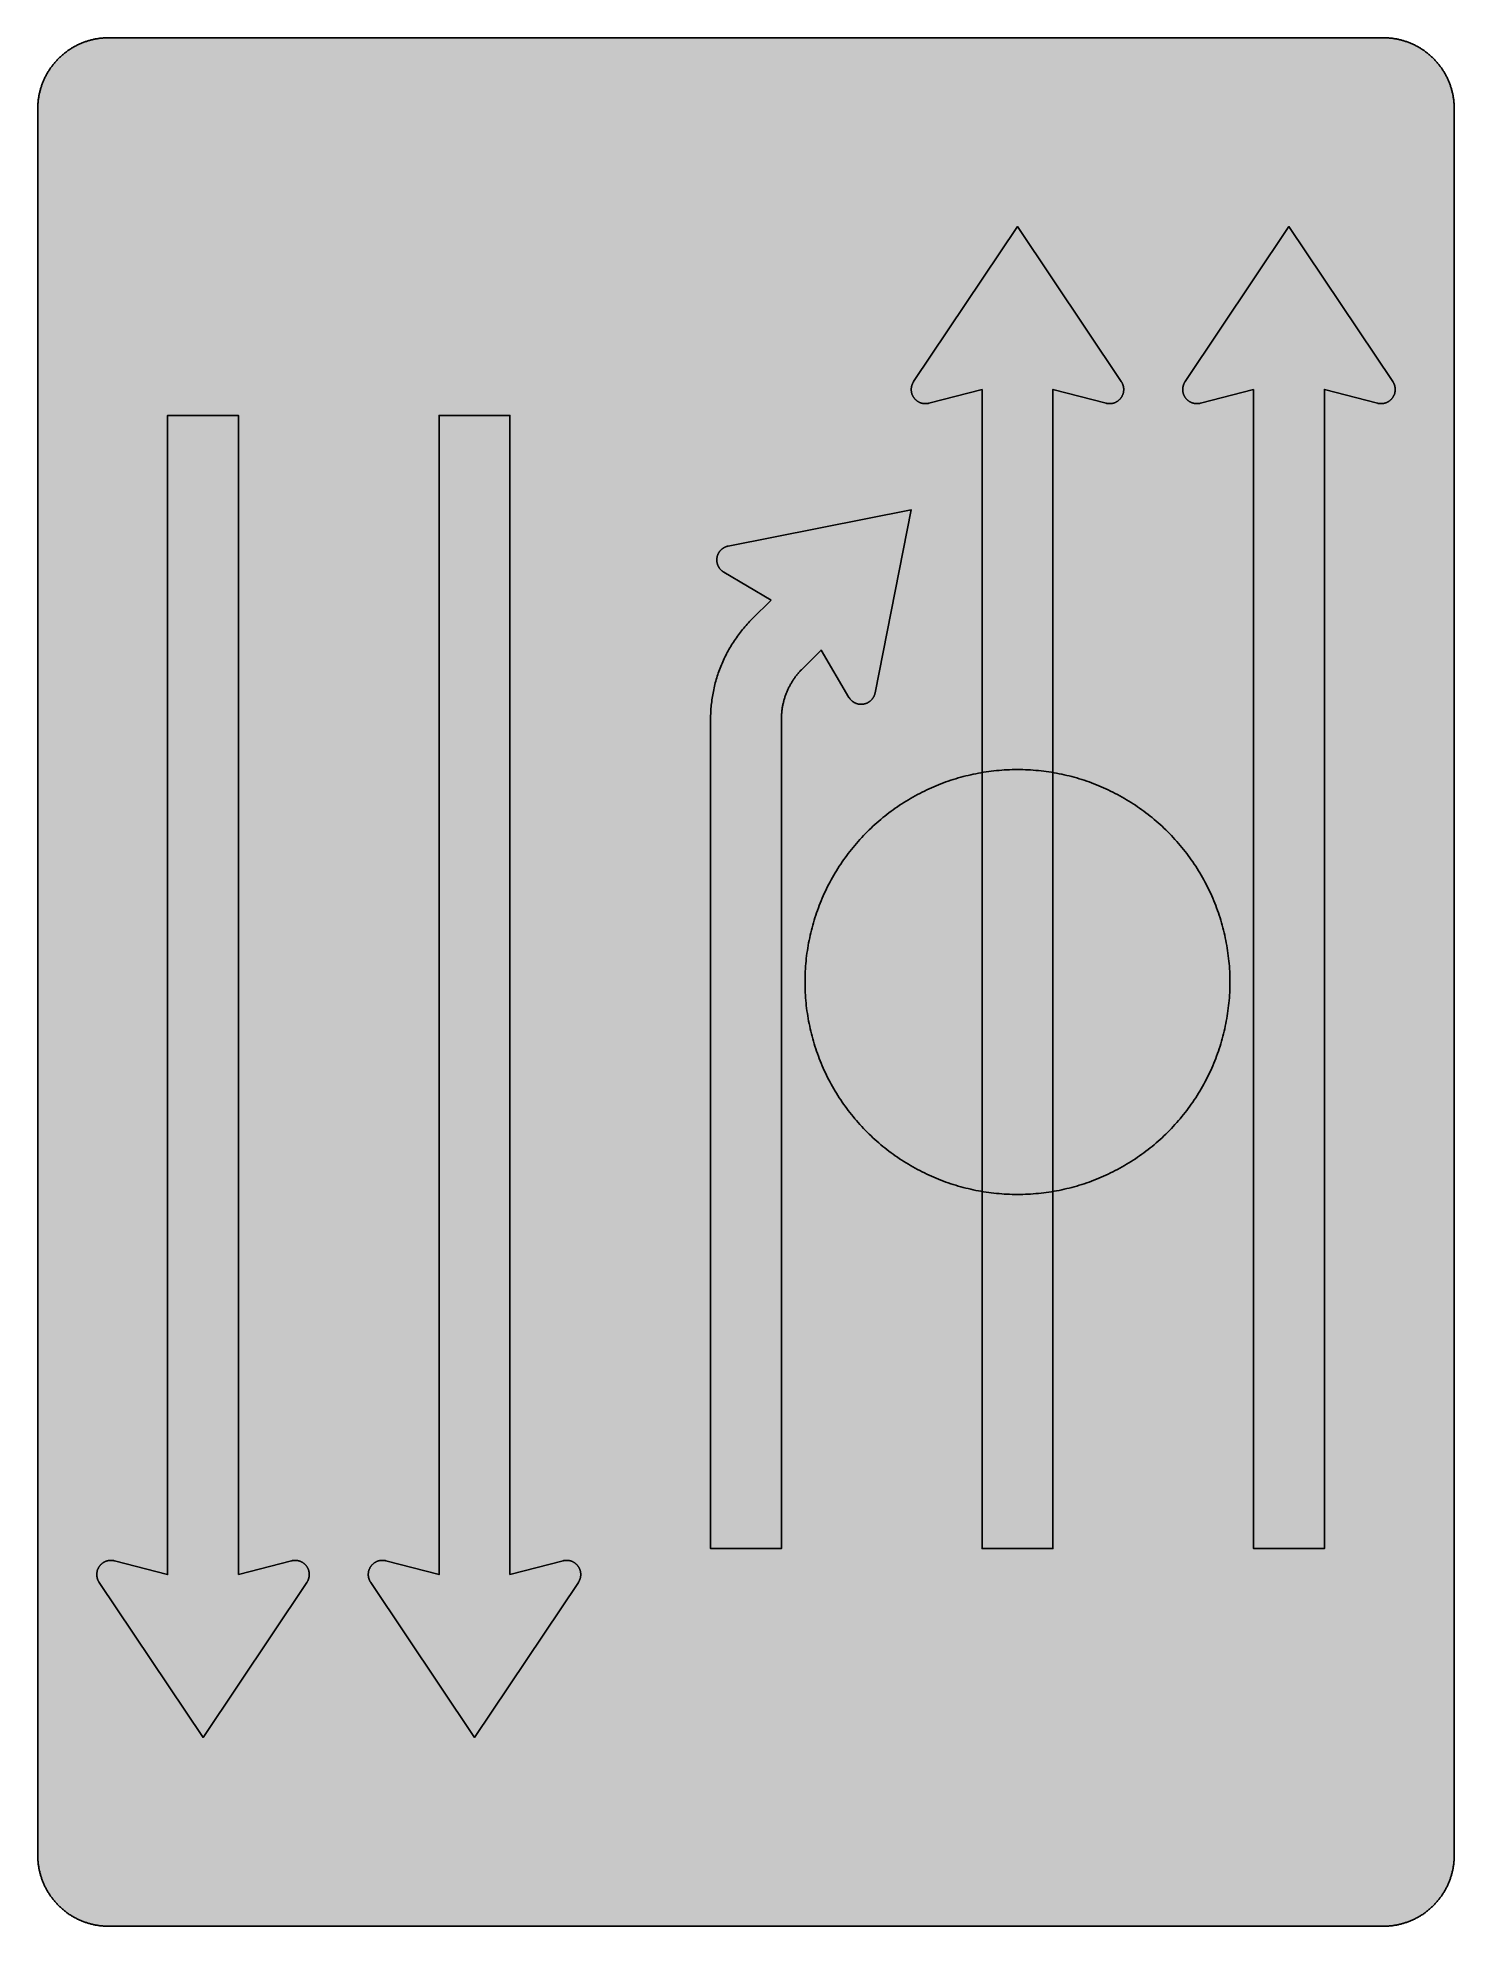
# Model space of a CAD drawing. Header units: millimetres. Extents: x 0 to 423, y 0 to 564.
import ezdxf

# ---------------------------------------------------------------- set-up
doc = ezdxf.new("R2010")
doc.units = ezdxf.units.MM

msp = doc.modelspace()

# ---------------------------------------------------------------- hatches: boundary and pattern name
for color, points in [(254, [(21.2189, 0.0537), (20.955, 0.0533), (20.6934, 0.0584), (20.4292, 0.066), (20.1676, 0.0787), (19.906, 0.094), (19.6469, 0.1118), (19.3853, 0.1321), (19.1262, 0.1549), (18.8671, 0.1829), (18.608, 0.2134), (18.349, 0.2464), (18.0924, 0.2845), (17.8359, 0.3251), (17.5793, 0.3683), (17.3253, 0.414), (17.0688, 0.4623), (16.8148, 0.5156), (16.5633, 0.5715), (16.3093, 0.6299), (16.0579, 0.6909), (15.809, 0.7544), (15.56, 0.823), (15.3111, 0.8941), (15.0622, 0.9677), (14.8158, 1.0439), (14.5694, 1.1227), (14.3256, 1.2065), (14.0818, 1.2903), (13.8379, 1.3792), (13.5966, 1.4707), (13.3579, 1.5672), (13.1191, 1.6637), (12.8803, 1.7628), (12.6441, 1.8669), (12.4079, 1.9736), (12.1742, 2.0803), (11.9405, 2.192), (11.7094, 2.3089), (11.4808, 2.4257), (11.2522, 2.5451), (11.0236, 2.6695), (10.7975, 2.794), (10.574, 2.9235), (10.3505, 3.0556), (10.1295, 3.1877), (9.9111, 3.3249), (9.6926, 3.4646), (9.4742, 3.6068), (9.2608, 3.7541), (9.0475, 3.9014), (8.8341, 4.0513), (8.6258, 4.2037), (8.4176, 4.3612), (8.2118, 4.5187), (8.0061, 4.6812), (7.8029, 4.8438), (7.6022, 5.0114), (7.4041, 5.1816), (7.206, 5.3518), (7.0129, 5.527), (6.8174, 5.7048), (6.6269, 5.8826), (6.4389, 6.0655), (6.2509, 6.2509), (6.0655, 6.4389), (5.8852, 6.6269), (5.7048, 6.8174), (5.527, 7.0104), (5.3518, 7.206), (5.1816, 7.4041), (5.0114, 7.6022), (4.8463, 7.8029), (4.6812, 8.0061), (4.5187, 8.2118), (4.3612, 8.4176), (4.2062, 8.6258), (4.0513, 8.8341), (3.9014, 9.0475), (3.7541, 9.2608), (3.6068, 9.4742), (3.4646, 9.6926), (3.3249, 9.9085), (3.1877, 10.1295), (3.0556, 10.3505), (2.9235, 10.574), (2.794, 10.7975), (2.6695, 11.0236), (2.5451, 11.2522), (2.4257, 11.4808), (2.3063, 11.7094), (2.192, 11.9405), (2.0803, 12.1742), (1.971, 12.4079), (1.8669, 12.6441), (1.7628, 12.8803), (1.6637, 13.1191), (1.5646, 13.3579), (1.4707, 13.5966), (1.3792, 13.8379), (1.2903, 14.0818), (1.2065, 14.3256), (1.1227, 14.5694), (1.0439, 14.8158), (0.9652, 15.0622), (0.8915, 15.3111), (0.823, 15.56), (0.7544, 15.809), (0.6883, 16.0604), (0.6274, 16.3119), (0.569, 16.5633), (0.5131, 16.8148), (0.4623, 17.0688), (0.4115, 17.3253), (0.3658, 17.5793), (0.3226, 17.8359), (0.2819, 18.0924), (0.2464, 18.3515), (0.2134, 18.608), (0.1829, 18.8671), (0.1549, 19.1262), (0.1295, 19.3878), (0.1092, 19.6469), (0.0914, 19.9085), (0.0762, 20.1701), (0.066, 20.4318), (0.0584, 20.6934), (0.0533, 20.955), (0.0508, 21.2192), (0.0522, 543.3314), (0.0533, 543.593), (0.0584, 543.8546), (0.066, 544.1188), (0.0762, 544.3804), (0.0914, 544.642), (0.1092, 544.9011), (0.1295, 545.1627), (0.1549, 545.4218), (0.1829, 545.6809), (0.2134, 545.94), (0.2464, 546.1991), (0.2819, 546.4556), (0.3226, 546.7121), (0.3658, 546.9687), (0.4115, 547.2227), (0.4623, 547.4792), (0.5131, 547.7332), (0.569, 547.9847), (0.6274, 548.2387), (0.6883, 548.4876), (0.7544, 548.7391), (0.823, 548.988), (0.8915, 549.2369), (0.9652, 549.4858), (1.0439, 549.7322), (1.1227, 549.9786), (1.2065, 550.2224), (1.2903, 550.4663), (1.3792, 550.7076), (1.4707, 550.9489), (1.5646, 551.1902), (1.6637, 551.4289), (1.7628, 551.6677), (1.8669, 551.9039), (1.971, 552.1401), (2.0803, 552.3738), (2.192, 552.6049), (2.3063, 552.8386), (2.4257, 553.0672), (2.5451, 553.2958), (2.6695, 553.5244), (2.794, 553.7505), (2.9235, 553.974), (3.0556, 554.1975), (3.1877, 554.4185), (3.3249, 554.6369), (3.4646, 554.8554), (3.6068, 555.0738), (3.7541, 555.2872), (3.9014, 555.5005), (4.0513, 555.7114), (4.2062, 555.9222), (4.3612, 556.1305), (4.5187, 556.3362), (4.6812, 556.5419), (4.8463, 556.7451), (5.0114, 556.9458), (5.1816, 557.1439), (5.3518, 557.342), (5.527, 557.5351), (5.7048, 557.7281), (5.8852, 557.9212), (6.0655, 558.1091), (6.2509, 558.2971), (6.4389, 558.4825), (6.6269, 558.6628), (6.8174, 558.8432), (7.0129, 559.021), (7.206, 559.1937), (7.4041, 559.3664), (7.6022, 559.5366), (7.8029, 559.7017), (8.0061, 559.8668), (8.2118, 560.0268), (8.4176, 560.1868), (8.6258, 560.3418), (8.8341, 560.4967), (9.0475, 560.6466), (9.2608, 560.7939), (9.4742, 560.9387), (9.6926, 561.0835), (9.9111, 561.2232), (10.1295, 561.3603), (10.3505, 561.4924), (10.574, 561.6245), (10.7975, 561.754), (11.0236, 561.8785), (11.2522, 562.0029), (11.4808, 562.1223), (11.7094, 562.2392), (11.9405, 562.356), (12.1742, 562.4678), (12.4079, 562.5744), (12.6441, 562.6811), (12.8803, 562.7853), (13.1191, 562.8843), (13.3579, 562.9834), (13.5966, 563.0774), (13.8379, 563.1688), (14.0818, 563.2577), (14.3256, 563.3415), (14.5694, 563.4253), (14.8158, 563.5041), (15.0622, 563.5803), (15.3111, 563.6539), (15.56, 563.7251), (15.809, 563.7936), (16.0579, 563.8571), (16.3093, 563.9206), (16.5633, 563.9791), (16.8148, 564.0349), (17.0688, 564.0857), (17.3253, 564.1365), (17.5793, 564.1823), (17.8359, 564.2254), (18.0924, 564.2635), (18.349, 564.3016), (18.608, 564.3347), (18.8671, 564.3651), (19.1262, 564.3931), (19.3853, 564.4185), (19.6469, 564.4388), (19.906, 564.4566), (20.1676, 564.4718), (20.4292, 564.482), (20.6934, 564.4896), (20.955, 564.4947), (21.2166, 564.4972), (402.2189, 564.4981), (402.4808, 564.4947), (402.7424, 564.4896), (403.0066, 564.482), (403.2682, 564.4718), (403.5298, 564.4566), (403.7889, 564.4388), (404.0505, 564.4185), (404.3096, 564.3931), (404.5687, 564.3651), (404.8277, 564.3347), (405.0868, 564.3016), (405.3434, 564.2635), (405.5999, 564.2254), (405.8564, 564.1823), (406.113, 564.1365), (406.367, 564.0857), (406.621, 564.0349), (406.875, 563.9791), (407.1264, 563.9206), (407.3779, 563.8571), (407.6268, 563.7936), (407.8783, 563.7251), (408.1272, 563.6539), (408.3736, 563.5803), (408.62, 563.5041), (408.8663, 563.4253), (409.1102, 563.3415), (409.354, 563.2577), (409.5979, 563.1688), (409.8392, 563.0774), (410.0805, 562.9834), (410.3192, 562.8843), (410.5554, 562.7853), (410.7942, 562.6811), (411.0279, 562.5744), (411.2616, 562.4678), (411.4952, 562.356), (411.7264, 562.2392), (411.9575, 562.1223), (412.1861, 562.0029), (412.4122, 561.8785), (412.6382, 561.754), (412.8643, 561.6245), (413.0853, 561.4924), (413.3063, 561.3603), (413.5272, 561.2232), (413.7457, 561.0835), (413.9616, 560.9387), (414.1775, 560.7939), (414.3908, 560.6466), (414.6017, 560.4967), (414.8125, 560.3418), (415.0208, 560.1868), (415.2265, 560.0268), (415.4297, 559.8668), (415.6329, 559.7017), (415.8336, 559.5366), (416.0342, 559.3664), (416.2298, 559.1937), (416.4254, 559.021), (416.6184, 558.8432), (416.8089, 558.6628), (416.9994, 558.4825), (417.1848, 558.2971), (417.3703, 558.1091), (417.5531, 557.9212), (417.7335, 557.7281), (417.9087, 557.5351), (418.084, 557.342), (418.2567, 557.1439), (418.4244, 556.9458), (418.592, 556.7451), (418.7546, 556.5419), (418.9171, 556.3362), (419.0746, 556.1305), (419.2321, 555.9222), (419.3845, 555.7114), (419.5369, 555.5005), (419.6842, 555.2872), (419.829, 555.0738), (419.9712, 554.8554), (420.1109, 554.6369), (420.2481, 554.4185), (420.3827, 554.1975), (420.5148, 553.974), (420.6418, 553.7505), (420.7688, 553.5244), (420.8907, 553.2958), (421.0126, 553.0672), (421.1295, 552.8386), (421.2438, 552.6049), (421.3555, 552.3738), (421.4647, 552.1401), (421.5689, 551.9039), (421.673, 551.6677), (421.7746, 551.4289), (421.8711, 551.1902), (421.9651, 550.9489), (422.0566, 550.7076), (422.1455, 550.4663), (422.2318, 550.2224), (422.3131, 549.9786), (422.3918, 549.7322), (422.4706, 549.4858), (422.5442, 549.2369), (422.6128, 548.988), (422.6814, 548.7391), (422.7449, 548.4876), (422.8084, 548.2387), (422.8668, 547.9847), (422.9227, 547.7332), (422.9735, 547.4792), (423.0243, 547.2227), (423.07, 546.9687), (423.1132, 546.7121), (423.1513, 546.4556), (423.1894, 546.1991), (423.2224, 545.94), (423.2529, 545.6809), (423.2808, 545.4218), (423.3037, 545.1627), (423.3266, 544.9011), (423.3443, 544.642), (423.357, 544.3804), (423.3697, 544.1188), (423.3774, 543.8546), (423.3824, 543.593), (423.385, 543.3314), (423.3855, 21.2203), (423.3824, 20.955), (423.3774, 20.6934), (423.3697, 20.4318), (423.357, 20.1701), (423.3443, 19.9085), (423.3266, 19.6469), (423.3037, 19.3878), (423.2808, 19.1262), (423.2529, 18.8671), (423.2224, 18.608), (423.1894, 18.3515), (423.1513, 18.0924), (423.1132, 17.8359), (423.07, 17.5793), (423.0243, 17.3253), (422.9735, 17.0688), (422.9227, 16.8148), (422.8668, 16.5633), (422.8084, 16.3119), (422.7449, 16.0604), (422.6814, 15.809), (422.6128, 15.56), (422.5442, 15.3111), (422.4706, 15.0622), (422.3918, 14.8158), (422.3131, 14.5694), (422.2318, 14.3256), (422.1455, 14.0818), (422.0566, 13.8379), (421.9651, 13.5966), (421.8711, 13.3579), (421.7746, 13.1191), (421.673, 12.8803), (421.5689, 12.6441), (421.4647, 12.4079), (421.3555, 12.1742), (421.2438, 11.9405), (421.1295, 11.7094), (421.0126, 11.4808), (420.8907, 11.2522), (420.7688, 11.0236), (420.6418, 10.7975), (420.5148, 10.574), (420.3827, 10.3505), (420.2481, 10.1295), (420.1109, 9.9085), (419.9712, 9.6926), (419.829, 9.4742), (419.6842, 9.2608), (419.5369, 9.0475), (419.3845, 8.8341), (419.2321, 8.6258), (419.0746, 8.4176), (418.9171, 8.2118), (418.7546, 8.0061), (418.592, 7.8029), (418.4244, 7.6022), (418.2567, 7.4041), (418.084, 7.206), (417.9087, 7.0104), (417.7335, 6.8174), (417.5531, 6.6269), (417.3703, 6.4389), (417.1848, 6.2509), (416.9994, 6.0655), (416.8089, 5.8826), (416.6184, 5.7048), (416.4254, 5.527), (416.2298, 5.3518), (416.0342, 5.1816), (415.8336, 5.0114), (415.6329, 4.8438), (415.4297, 4.6812), (415.2265, 4.5187), (415.0208, 4.3612), (414.8125, 4.2037), (414.6017, 4.0513), (414.3908, 3.9014), (414.1775, 3.7541), (413.9616, 3.6068), (413.7457, 3.4646), (413.5272, 3.3249), (413.3063, 3.1877), (413.0853, 3.0556), (412.8643, 2.9235), (412.6382, 2.794), (412.4122, 2.6695), (412.1861, 2.5451), (411.9575, 2.4257), (411.7264, 2.3089), (411.4952, 2.192), (411.2616, 2.0803), (411.0279, 1.9736), (410.7942, 1.8669), (410.5554, 1.7628), (410.3192, 1.6637), (410.0805, 1.5672), (409.8392, 1.4707), (409.5979, 1.3792), (409.354, 1.2903), (409.1102, 1.2065), (408.8663, 1.1227), (408.62, 1.0439), (408.3736, 0.9677), (408.1272, 0.8941), (407.8783, 0.823), (407.6268, 0.7544), (407.3779, 0.6909), (407.1264, 0.6299), (406.875, 0.5715), (406.621, 0.5156), (406.367, 0.4623), (406.113, 0.414), (405.8564, 0.3683), (405.5999, 0.3251), (405.3434, 0.2845), (405.0868, 0.2464), (404.8277, 0.2134), (404.5687, 0.1829), (404.3096, 0.1549), (404.0505, 0.1321), (403.7889, 0.1118), (403.5298, 0.094), (403.2682, 0.0787), (403.0066, 0.066), (402.7424, 0.0584), (402.4808, 0.0533), (402.2166, 0.0533)]), (59, [(282.2744, 459.3703), (266.3994, 455.2703), (266.3825, 455.2645), (266.3647, 455.262), (266.3495, 455.2569), (266.3342, 455.2518), (266.3165, 455.2493), (266.3012, 455.2442), (266.286, 455.2417), (266.2682, 455.2366), (266.253, 455.234), (266.2352, 455.2315), (266.2199, 455.2264), (266.2022, 455.2239), (266.1869, 455.2213), (266.1717, 455.2163), (266.1539, 455.2137), (266.1387, 455.2112), (266.1209, 455.2086), (266.1056, 455.2036), (266.0879, 455.201), (266.0726, 455.1985), (266.0548, 455.1959), (266.0396, 455.1934), (266.0218, 455.1909), (266.0066, 455.1883), (265.9888, 455.1858), (265.9736, 455.1832), (265.9558, 455.1807), (265.9405, 455.1782), (265.9228, 455.1756), (265.9075, 455.1731), (265.8897, 455.1705), (265.8745, 455.168), (265.8567, 455.168), (265.8415, 455.1655), (265.8237, 455.1629), (265.8085, 455.1604), (265.7907, 455.1604), (265.7754, 455.1578), (265.7577, 455.1553), (265.7424, 455.1553), (265.7246, 455.1528), (265.7069, 455.1502), (265.6916, 455.1502), (265.6738, 455.1477), (265.6586, 455.1477), (265.6408, 455.1451), (265.6256, 455.1451), (265.6078, 455.1451), (265.59, 455.1426), (265.5748, 455.1426), (265.557, 455.1401), (265.5418, 455.1401), (265.524, 455.1401), (265.5087, 455.1401), (265.491, 455.1375), (265.4732, 455.1375), (265.4579, 455.1375), (265.4402, 455.1375), (265.4249, 455.1375), (265.4071, 455.135), (265.3894, 455.135), (265.3741, 455.135), (265.3563, 455.135), (265.3411, 455.135), (265.2293, 455.1375), (265.1227, 455.1401), (265.0134, 455.1477), (264.9068, 455.1578), (264.8001, 455.1705), (264.6959, 455.1832), (264.5918, 455.201), (264.4877, 455.2213), (264.3835, 455.2442), (264.2819, 455.2696), (264.1803, 455.295), (264.0813, 455.3255), (263.9822, 455.3585), (263.8857, 455.3915), (263.7892, 455.4296), (263.6926, 455.4677), (263.5987, 455.5084), (263.5047, 455.5541), (263.4132, 455.5998), (263.3218, 455.6455), (263.2329, 455.6963), (263.144, 455.7497), (263.0576, 455.803), (262.9738, 455.8589), (262.89, 455.9173), (262.8062, 455.9757), (262.7274, 456.0392), (262.6462, 456.1027), (262.57, 456.1688), (262.4938, 456.2348), (262.4201, 456.3034), (262.3464, 456.3745), (262.2753, 456.4482), (262.2067, 456.5218), (262.1382, 456.598), (262.0747, 456.6768), (262.0086, 456.7555), (261.9477, 456.8368), (261.8867, 456.9181), (261.8308, 457.0019), (261.7724, 457.0882), (261.7191, 457.1746), (261.6683, 457.261), (261.6175, 457.3499), (261.5692, 457.4413), (261.5235, 457.5327), (261.4803, 457.6267), (261.4397, 457.7207), (261.399, 457.8172), (261.3635, 457.9137), (261.3279, 458.0103), (261.2974, 458.1093), (261.2669, 458.2109), (261.239, 458.31), (261.2161, 458.4116), (261.1933, 458.5157), (261.173, 458.6199), (261.1552, 458.724), (261.1399, 458.8307), (261.1272, 458.9374), (261.1196, 459.044), (261.112, 459.1507), (261.1069, 459.2599), (261.1069, 459.3692), (261.1069, 459.4073), (261.1069, 459.4479), (261.1069, 459.486), (261.1095, 459.5266), (261.112, 459.5647), (261.112, 459.6054), (261.1145, 459.6435), (261.1171, 459.6816), (261.1222, 459.7222), (261.1247, 459.7603), (261.1272, 459.7984), (261.1323, 459.8365), (261.1374, 459.8772), (261.1425, 459.9153), (261.1476, 459.9534), (261.1526, 459.9915), (261.1577, 460.0321), (261.1653, 460.0702), (261.1704, 460.1083), (261.178, 460.1464), (261.1857, 460.1845), (261.1933, 460.2226), (261.2009, 460.2607), (261.2111, 460.2988), (261.2187, 460.3369), (261.2288, 460.375), (261.2365, 460.4131), (261.2466, 460.4487), (261.2568, 460.4868), (261.2669, 460.5249), (261.2796, 460.563), (261.2898, 460.5985), (261.3, 460.6366), (261.3127, 460.6722), (261.3254, 460.7103), (261.3381, 460.7484), (261.3508, 460.7839), (261.3635, 460.8195), (261.3762, 460.8576), (261.3914, 460.8932), (261.4041, 460.9287), (261.4193, 460.9668), (261.4346, 461.0024), (261.4498, 461.0379), (261.4651, 461.0735), (261.4803, 461.1091), (261.4981, 461.1446), (261.5133, 461.1802), (261.5311, 461.2157), (261.5489, 461.2488), (261.5667, 461.2843), (261.5844, 461.3199), (261.6022, 461.3529), (261.62, 461.3885), (261.6403, 461.424), (261.6581, 461.457), (261.6784, 461.4901), (261.6987, 461.5256), (261.7191, 461.5586), (261.7394, 461.5917), (261.7597, 461.6247), (261.78, 461.6577), (261.8003, 461.6907), (261.8232, 461.7237), (292.8578, 508.0536), (323.8927, 461.7251), (323.9135, 461.6907), (323.9338, 461.6577), (323.9567, 461.6247), (323.977, 461.5917), (323.9973, 461.5586), (324.0176, 461.5256), (324.038, 461.4901), (324.0557, 461.457), (324.0761, 461.424), (324.0938, 461.3885), (324.1116, 461.3529), (324.1319, 461.3199), (324.1497, 461.2843), (324.165, 461.2488), (324.1827, 461.2157), (324.2005, 461.1802), (324.2158, 461.1446), (324.2335, 461.1091), (324.2488, 461.0735), (324.264, 461.0379), (324.2793, 461.0024), (324.2945, 460.9668), (324.3097, 460.9287), (324.3224, 460.8932), (324.3377, 460.8576), (324.3504, 460.8195), (324.3631, 460.7839), (324.3758, 460.7484), (324.3885, 460.7103), (324.4012, 460.6722), (324.4139, 460.6366), (324.424, 460.5985), (324.4342, 460.563), (324.4469, 460.5249), (324.4571, 460.4868), (324.4672, 460.4487), (324.4774, 460.4131), (324.485, 460.375), (324.4952, 460.3369), (324.5028, 460.2988), (324.5129, 460.2607), (324.5206, 460.2226), (324.5282, 460.1845), (324.5358, 460.1464), (324.5409, 460.1083), (324.5485, 460.0702), (324.5536, 460.0321), (324.5612, 459.9915), (324.5663, 459.9534), (324.5714, 459.9153), (324.5764, 459.8772), (324.5815, 459.8365), (324.5841, 459.7984), (324.5891, 459.7603), (324.5917, 459.7222), (324.5942, 459.6816), (324.5968, 459.6435), (324.5993, 459.6054), (324.6018, 459.5647), (324.6044, 459.5266), (324.6044, 459.486), (324.6069, 459.4479), (324.6069, 459.4073), (324.6069, 459.3692), (324.6044, 459.2599), (324.6018, 459.1507), (324.5942, 459.044), (324.5841, 458.9374), (324.5714, 458.8307), (324.5587, 458.724), (324.5409, 458.6199), (324.5206, 458.5157), (324.4977, 458.4116), (324.4723, 458.31), (324.4469, 458.2109), (324.4164, 458.1093), (324.3834, 458.0103), (324.3504, 457.9137), (324.3123, 457.8172), (324.2742, 457.7207), (324.2335, 457.6267), (324.1904, 457.5327), (324.1446, 457.4413), (324.0964, 457.3499), (324.0456, 457.261), (323.9948, 457.1746), (323.9389, 457.0882), (323.883, 457.0019), (323.8246, 456.9181), (323.7662, 456.8368), (323.7027, 456.7555), (323.6392, 456.6768), (323.5731, 456.598), (323.5071, 456.5218), (323.4385, 456.4482), (323.3674, 456.3745), (323.2937, 456.3034), (323.2201, 456.2348), (323.1439, 456.1688), (323.0651, 456.1027), (322.9864, 456.0392), (322.9051, 455.9757), (322.8238, 455.9173), (322.74, 455.8589), (322.6562, 455.803), (322.5673, 455.7497), (322.4809, 455.6963), (322.392, 455.6455), (322.3006, 455.5998), (322.2092, 455.5541), (322.1152, 455.5084), (322.0212, 455.4677), (321.9247, 455.4296), (321.8282, 455.3915), (321.7316, 455.3585), (321.6326, 455.3255), (321.5335, 455.295), (321.4319, 455.2696), (321.3303, 455.2442), (321.2262, 455.2213), (321.122, 455.201), (321.0179, 455.1832), (320.9112, 455.1705), (320.8071, 455.1578), (320.6979, 455.1477), (320.5912, 455.1401), (320.482, 455.1375), (320.3727, 455.135), (320.3575, 455.135), (320.3397, 455.135), (320.3219, 455.135), (320.3067, 455.135), (320.2889, 455.1375), (320.2737, 455.1375), (320.2559, 455.1375), (320.2407, 455.1375), (320.2229, 455.1375), (320.2051, 455.1401), (320.1899, 455.1401), (320.1721, 455.1401), (320.1568, 455.1401), (320.1391, 455.1426), (320.1238, 455.1426), (320.106, 455.1451), (320.0883, 455.1451), (320.073, 455.1451), (320.0552, 455.1477), (320.04, 455.1477), (320.0222, 455.1502), (320.007, 455.1502), (319.9892, 455.1528), (319.974, 455.1553), (319.9562, 455.1553), (319.9384, 455.1578), (319.9232, 455.1604), (319.9054, 455.1604), (319.8901, 455.1629), (319.8724, 455.1655), (319.8571, 455.168), (319.8393, 455.168), (319.8241, 455.1705), (319.8063, 455.1731), (319.7911, 455.1756), (319.7733, 455.1782), (319.7581, 455.1807), (319.7403, 455.1832), (319.725, 455.1858), (319.7073, 455.1883), (319.692, 455.1909), (319.6742, 455.1934), (319.659, 455.1959), (319.6412, 455.1985), (319.626, 455.201), (319.6082, 455.2036), (319.593, 455.2086), (319.5752, 455.2112), (319.5599, 455.2137), (319.5422, 455.2163), (319.5269, 455.2213), (319.5117, 455.2239), (319.4939, 455.2264), (319.4787, 455.2315), (319.4609, 455.234), (319.4456, 455.2366), (319.4279, 455.2417), (319.4126, 455.2442), (319.3974, 455.2493), (319.3796, 455.2518), (319.3644, 455.2569), (319.3466, 455.262), (319.3313, 455.2645), (319.3161, 455.2696), (303.4411, 459.3703), (303.4411, 112.9425), (282.2744, 112.9425)]), (59, [(363.4133, 459.3703), (347.5383, 455.2703), (347.5203, 455.2645), (347.505, 455.262), (347.4898, 455.2569), (347.472, 455.2518), (347.4568, 455.2493), (347.439, 455.2442), (347.4237, 455.2417), (347.4085, 455.2366), (347.3907, 455.234), (347.3755, 455.2315), (347.3577, 455.2264), (347.3425, 455.2239), (347.3247, 455.2213), (347.3094, 455.2163), (347.2942, 455.2137), (347.2764, 455.2112), (347.2612, 455.2086), (347.2434, 455.2036), (347.2282, 455.201), (347.2104, 455.1985), (347.1951, 455.1959), (347.1774, 455.1934), (347.1621, 455.1909), (347.1443, 455.1883), (347.1291, 455.1858), (347.1113, 455.1832), (347.0961, 455.1807), (347.0783, 455.1782), (347.0631, 455.1756), (347.0453, 455.1731), (347.03, 455.1705), (347.0123, 455.168), (346.997, 455.168), (346.9792, 455.1655), (346.964, 455.1629), (346.9462, 455.1604), (346.931, 455.1604), (346.9132, 455.1578), (346.898, 455.1553), (346.8802, 455.1553), (346.8624, 455.1528), (346.8472, 455.1502), (346.8294, 455.1502), (346.8141, 455.1477), (346.7964, 455.1477), (346.7811, 455.1451), (346.7633, 455.1451), (346.7481, 455.1451), (346.7303, 455.1426), (346.7125, 455.1426), (346.6973, 455.1401), (346.6795, 455.1401), (346.6643, 455.1401), (346.6465, 455.1401), (346.6287, 455.1375), (346.6135, 455.1375), (346.5957, 455.1375), (346.5805, 455.1375), (346.5627, 455.1375), (346.5449, 455.135), (346.5297, 455.135), (346.5119, 455.135), (346.4966, 455.135), (346.4789, 455.135), (346.3696, 455.1375), (346.2604, 455.1401), (346.1537, 455.1477), (346.0471, 455.1578), (345.9404, 455.1705), (345.8337, 455.1832), (345.7296, 455.201), (345.6254, 455.2213), (345.5238, 455.2442), (345.4222, 455.2696), (345.3206, 455.295), (345.219, 455.3255), (345.1225, 455.3585), (345.0234, 455.3915), (344.9269, 455.4296), (344.8304, 455.4677), (344.7364, 455.5084), (344.645, 455.5541), (344.551, 455.5998), (344.4621, 455.6455), (344.3732, 455.6963), (344.2843, 455.7497), (344.1979, 455.803), (344.1116, 455.8589), (344.0278, 455.9173), (343.9465, 455.9757), (343.8652, 456.0392), (343.7865, 456.1027), (343.7077, 456.1688), (343.6315, 456.2348), (343.5579, 456.3034), (343.4867, 456.3745), (343.4156, 456.4482), (343.3445, 456.5218), (343.2785, 456.598), (343.2124, 456.6768), (343.1489, 456.7555), (343.0854, 456.8368), (343.027, 456.9181), (342.9686, 457.0019), (342.9127, 457.0882), (342.8594, 457.1746), (342.806, 457.261), (342.7578, 457.3499), (342.7095, 457.4413), (342.6638, 457.5327), (342.6206, 457.6267), (342.5774, 457.7207), (342.5393, 457.8172), (342.5012, 457.9137), (342.4682, 458.0103), (342.4352, 458.1093), (342.4072, 458.2109), (342.3793, 458.31), (342.3539, 458.4116), (342.331, 458.5157), (342.3107, 458.6199), (342.2929, 458.724), (342.2802, 458.8307), (342.2675, 458.9374), (342.2574, 459.044), (342.2498, 459.1507), (342.2472, 459.2599), (342.2447, 459.3692), (342.2447, 459.4073), (342.2472, 459.4479), (342.2472, 459.486), (342.2472, 459.5266), (342.2498, 459.5647), (342.2523, 459.6054), (342.2548, 459.6435), (342.2574, 459.6816), (342.2599, 459.7222), (342.2625, 459.7603), (342.2675, 459.7984), (342.2726, 459.8365), (342.2752, 459.8772), (342.2802, 459.9153), (342.2853, 459.9534), (342.2904, 459.9915), (342.298, 460.0321), (342.3031, 460.0702), (342.3107, 460.1083), (342.3183, 460.1464), (342.326, 460.1845), (342.3336, 460.2226), (342.3412, 460.2607), (342.3488, 460.2988), (342.3564, 460.3369), (342.3666, 460.375), (342.3768, 460.4131), (342.3869, 460.4487), (342.3971, 460.4868), (342.4072, 460.5249), (342.4174, 460.563), (342.4276, 460.5985), (342.4403, 460.6366), (342.453, 460.6722), (342.4631, 460.7103), (342.4758, 460.7484), (342.4885, 460.7839), (342.5038, 460.8195), (342.5165, 460.8576), (342.5292, 460.8932), (342.5444, 460.9287), (342.5596, 460.9668), (342.5749, 461.0024), (342.5876, 461.0379), (342.6054, 461.0735), (342.6206, 461.1091), (342.6358, 461.1446), (342.6536, 461.1802), (342.6689, 461.2157), (342.6866, 461.2488), (342.7044, 461.2843), (342.7222, 461.3199), (342.74, 461.3529), (342.7603, 461.3885), (342.7781, 461.424), (342.7984, 461.457), (342.8162, 461.4901), (342.8365, 461.5256), (342.8568, 461.5586), (342.8771, 461.5917), (342.8975, 461.6247), (342.9178, 461.6577), (342.9406, 461.6907), (342.961, 461.7237), (373.9966, 508.0536), (405.0316, 461.7251), (405.0513, 461.6907), (405.0741, 461.6577), (405.0944, 461.6247), (405.1148, 461.5917), (405.1351, 461.5586), (405.1554, 461.5256), (405.1757, 461.4901), (405.196, 461.457), (405.2138, 461.424), (405.2341, 461.3885), (405.2519, 461.3529), (405.2697, 461.3199), (405.2875, 461.2843), (405.3053, 461.2488), (405.323, 461.2157), (405.3383, 461.1802), (405.3561, 461.1446), (405.3713, 461.1091), (405.3865, 461.0735), (405.4043, 461.0379), (405.417, 461.0024), (405.4323, 460.9668), (405.4475, 460.9287), (405.4627, 460.8932), (405.4754, 460.8576), (405.4881, 460.8195), (405.5034, 460.7839), (405.5161, 460.7484), (405.5288, 460.7103), (405.5389, 460.6722), (405.5516, 460.6366), (405.5618, 460.5985), (405.5745, 460.563), (405.5847, 460.5249), (405.5948, 460.4868), (405.605, 460.4487), (405.6151, 460.4131), (405.6253, 460.375), (405.6329, 460.3369), (405.6431, 460.2988), (405.6507, 460.2607), (405.6583, 460.2226), (405.6659, 460.1845), (405.6736, 460.1464), (405.6812, 460.1083), (405.6863, 460.0702), (405.6939, 460.0321), (405.699, 459.9915), (405.704, 459.9534), (405.7091, 459.9153), (405.7142, 459.8772), (405.7193, 459.8365), (405.7244, 459.7984), (405.7269, 459.7603), (405.732, 459.7222), (405.7345, 459.6816), (405.7371, 459.6435), (405.7396, 459.6054), (405.7396, 459.5647), (405.7421, 459.5266), (405.7447, 459.486), (405.7447, 459.4479), (405.7447, 459.4073), (405.7447, 459.3692), (405.7447, 459.2599), (405.7396, 459.1507), (405.732, 459.044), (405.7244, 458.9374), (405.7117, 458.8307), (405.6964, 458.724), (405.6786, 458.6199), (405.6583, 458.5157), (405.638, 458.4116), (405.6126, 458.31), (405.5847, 458.2109), (405.5542, 458.1093), (405.5237, 458.0103), (405.4881, 457.9137), (405.4526, 457.8172), (405.4119, 457.7207), (405.3713, 457.6267), (405.3281, 457.5327), (405.2824, 457.4413), (405.2341, 457.3499), (405.1859, 457.261), (405.1325, 457.1746), (405.0792, 457.0882), (405.0233, 457.0019), (404.9649, 456.9181), (404.9039, 456.8368), (404.843, 456.7555), (404.7795, 456.6768), (404.7134, 456.598), (404.6449, 456.5218), (404.5763, 456.4482), (404.5052, 456.3745), (404.434, 456.3034), (404.3578, 456.2348), (404.2816, 456.1688), (404.2054, 456.1027), (404.1267, 456.0392), (404.0454, 455.9757), (403.9641, 455.9173), (403.8803, 455.8589), (403.794, 455.803), (403.7076, 455.7497), (403.6187, 455.6963), (403.5298, 455.6455), (403.4384, 455.5998), (403.3469, 455.5541), (403.2555, 455.5084), (403.159, 455.4677), (403.065, 455.4296), (402.9685, 455.3915), (402.8694, 455.3585), (402.7703, 455.3255), (402.6713, 455.295), (402.5697, 455.2696), (402.4681, 455.2442), (402.3665, 455.2213), (402.2623, 455.201), (402.1557, 455.1832), (402.0515, 455.1705), (401.9448, 455.1578), (401.8382, 455.1477), (401.7289, 455.1401), (401.6223, 455.1375), (401.513, 455.135), (401.4953, 455.135), (401.4775, 455.135), (401.4622, 455.135), (401.4445, 455.135), (401.4292, 455.1375), (401.4114, 455.1375), (401.3962, 455.1375), (401.3784, 455.1375), (401.3606, 455.1375), (401.3454, 455.1401), (401.3276, 455.1401), (401.3124, 455.1401), (401.2946, 455.1401), (401.2794, 455.1426), (401.2616, 455.1426), (401.2438, 455.1451), (401.2286, 455.1451), (401.2108, 455.1451), (401.1955, 455.1477), (401.1778, 455.1477), (401.1625, 455.1502), (401.1447, 455.1502), (401.1295, 455.1528), (401.1117, 455.1553), (401.0939, 455.1553), (401.0787, 455.1578), (401.0609, 455.1604), (401.0457, 455.1604), (401.0279, 455.1629), (401.0127, 455.1655), (400.9949, 455.168), (400.9796, 455.168), (400.9619, 455.1705), (400.9466, 455.1731), (400.9288, 455.1756), (400.9136, 455.1782), (400.8958, 455.1807), (400.8806, 455.1832), (400.8628, 455.1858), (400.8476, 455.1883), (400.8298, 455.1909), (400.8145, 455.1934), (400.7968, 455.1959), (400.7815, 455.1985), (400.7637, 455.201), (400.7485, 455.2036), (400.7307, 455.2086), (400.7155, 455.2112), (400.6977, 455.2137), (400.6825, 455.2163), (400.6647, 455.2213), (400.6494, 455.2239), (400.6342, 455.2264), (400.6164, 455.2315), (400.6012, 455.234), (400.5834, 455.2366), (400.5682, 455.2417), (400.5504, 455.2442), (400.5351, 455.2493), (400.5199, 455.2518), (400.5021, 455.2569), (400.4869, 455.262), (400.4691, 455.2645), (400.4539, 455.2696), (384.58, 459.3703), (384.58, 112.9425), (363.4133, 112.9425)]), (59, [(60.0244, 105.1814), (75.8994, 109.2796), (75.9155, 109.2835), (75.9308, 109.286), (75.946, 109.2911), (75.9638, 109.2937), (75.979, 109.2987), (75.9968, 109.3013), (76.012, 109.3064), (76.0273, 109.3089), (76.0451, 109.314), (76.0603, 109.3165), (76.0781, 109.3216), (76.0933, 109.3241), (76.1111, 109.3267), (76.1263, 109.3318), (76.1441, 109.3343), (76.1594, 109.3368), (76.1746, 109.3394), (76.1924, 109.3445), (76.2076, 109.347), (76.2254, 109.3495), (76.2406, 109.3521), (76.2584, 109.3546), (76.2737, 109.3572), (76.2914, 109.3597), (76.3067, 109.3622), (76.3245, 109.3648), (76.3397, 109.3673), (76.3575, 109.3699), (76.3727, 109.3724), (76.3905, 109.3749), (76.4057, 109.3775), (76.4235, 109.38), (76.4388, 109.3826), (76.4565, 109.3826), (76.4743, 109.3851), (76.4896, 109.3876), (76.5073, 109.3902), (76.5226, 109.3902), (76.5404, 109.3927), (76.5556, 109.3953), (76.5734, 109.3953), (76.5886, 109.3978), (76.6064, 109.3978), (76.6216, 109.4003), (76.6394, 109.4003), (76.6572, 109.4029), (76.6724, 109.4029), (76.6902, 109.4054), (76.7055, 109.4054), (76.7232, 109.408), (76.7385, 109.408), (76.7563, 109.408), (76.7715, 109.4105), (76.7893, 109.4105), (76.8071, 109.4105), (76.8223, 109.4105), (76.8401, 109.413), (76.8553, 109.413), (76.8731, 109.413), (76.8909, 109.413), (76.9061, 109.413), (76.9239, 109.413), (76.9391, 109.413), (76.9569, 109.413), (77.0661, 109.413), (77.1754, 109.408), (77.282, 109.4003), (77.3887, 109.3927), (77.4954, 109.38), (77.6021, 109.3648), (77.7062, 109.347), (77.8104, 109.3267), (77.912, 109.3038), (78.0136, 109.281), (78.1152, 109.253), (78.2168, 109.2225), (78.3133, 109.1921), (78.4123, 109.1565), (78.5089, 109.1209), (78.6054, 109.0803), (78.6994, 109.0397), (78.7908, 108.9965), (78.8848, 108.9508), (78.9737, 108.9025), (79.0651, 108.8517), (79.1515, 108.8009), (79.2378, 108.7476), (79.3242, 108.6891), (79.408, 108.6333), (79.4893, 108.5723), (79.5706, 108.5113), (79.6493, 108.4453), (79.7281, 108.3818), (79.8043, 108.3132), (79.8779, 108.2446), (79.949, 108.1735), (80.0202, 108.0999), (80.0913, 108.0262), (80.1573, 107.95), (80.2234, 107.8738), (80.2869, 107.7925), (80.3478, 107.7138), (80.4088, 107.63), (80.4672, 107.5461), (80.5231, 107.4623), (80.5764, 107.376), (80.6298, 107.2871), (80.678, 107.1982), (80.7263, 107.1067), (80.772, 107.0153), (80.8152, 106.9213), (80.8584, 106.8273), (80.8965, 106.7333), (80.932, 106.6343), (80.9676, 106.5378), (81.0006, 106.4387), (81.0285, 106.3396), (81.0565, 106.238), (81.0819, 106.1364), (81.1047, 106.0323), (81.1225, 105.9282), (81.1403, 105.824), (81.1555, 105.7199), (81.1682, 105.6132), (81.1784, 105.5065), (81.1835, 105.3973), (81.1886, 105.2906), (81.1886, 105.1814), (81.1886, 105.1408), (81.1886, 105.1027), (81.1886, 105.062), (81.186, 105.0239), (81.186, 104.9833), (81.1835, 104.9452), (81.1809, 104.9045), (81.1784, 104.8664), (81.1759, 104.8283), (81.1708, 104.7877), (81.1682, 104.7496), (81.1632, 104.7115), (81.1606, 104.6709), (81.1555, 104.6328), (81.1505, 104.5947), (81.1428, 104.5566), (81.1378, 104.5185), (81.1327, 104.4778), (81.1251, 104.4397), (81.1174, 104.4016), (81.1098, 104.3635), (81.1022, 104.3254), (81.0946, 104.2873), (81.087, 104.2492), (81.0768, 104.2111), (81.0692, 104.173), (81.059, 104.1349), (81.0489, 104.0994), (81.0387, 104.0613), (81.0285, 104.0232), (81.0184, 103.9851), (81.0082, 103.9495), (80.9955, 103.9114), (80.9854, 103.8733), (80.9727, 103.8377), (80.96, 103.7996), (80.9473, 103.7641), (80.9346, 103.726), (80.9193, 103.6904), (80.9066, 103.6549), (80.8914, 103.6168), (80.8787, 103.5812), (80.8634, 103.5456), (80.8482, 103.5101), (80.833, 103.4745), (80.8152, 103.439), (80.7999, 103.4034), (80.7847, 103.3678), (80.7669, 103.3323), (80.7491, 103.2967), (80.7314, 103.2637), (80.7136, 103.2281), (80.6958, 103.1926), (80.678, 103.1596), (80.6577, 103.124), (80.6399, 103.091), (80.6196, 103.0554), (80.5993, 103.0224), (80.579, 102.9894), (80.5586, 102.9564), (80.5383, 102.9233), (80.518, 102.8903), (80.4977, 102.8573), (80.4748, 102.8243), (49.4411, 56.4981), (18.4079, 102.8249), (18.3845, 102.8573), (18.3642, 102.8903), (18.3413, 102.9233), (18.321, 102.9564), (18.3007, 102.9894), (18.2804, 103.0224), (18.2601, 103.0554), (18.2423, 103.091), (18.222, 103.124), (18.2042, 103.1596), (18.1864, 103.1926), (18.1661, 103.2281), (18.1483, 103.2637), (18.1305, 103.2967), (18.1153, 103.3323), (18.0975, 103.3678), (18.0797, 103.4034), (18.0645, 103.439), (18.0492, 103.4745), (18.034, 103.5101), (18.0188, 103.5456), (18.0035, 103.5812), (17.9883, 103.6168), (17.9756, 103.6549), (17.9603, 103.6904), (17.9476, 103.726), (17.9349, 103.7641), (17.9222, 103.7996), (17.9095, 103.8377), (17.8968, 103.8733), (17.8841, 103.9114), (17.874, 103.9495), (17.8613, 103.9851), (17.8511, 104.0232), (17.841, 104.0613), (17.8308, 104.0994), (17.8206, 104.1349), (17.8105, 104.173), (17.8029, 104.2111), (17.7927, 104.2492), (17.7851, 104.2873), (17.7775, 104.3254), (17.7698, 104.3635), (17.7622, 104.4016), (17.7546, 104.4397), (17.7495, 104.4778), (17.7419, 104.5185), (17.7368, 104.5566), (17.7317, 104.5947), (17.7241, 104.6328), (17.7216, 104.6709), (17.7165, 104.7115), (17.7114, 104.7496), (17.7089, 104.7877), (17.7038, 104.8283), (17.7013, 104.8664), (17.6987, 104.9045), (17.6962, 104.9452), (17.6936, 104.9833), (17.6936, 105.0239), (17.6911, 105.062), (17.6911, 105.1027), (17.6911, 105.1408), (17.6886, 105.1814), (17.6911, 105.2906), (17.6962, 105.3973), (17.7013, 105.5065), (17.7114, 105.6132), (17.7241, 105.7199), (17.7394, 105.824), (17.7571, 105.9282), (17.7749, 106.0323), (17.7978, 106.1364), (17.8232, 106.238), (17.8511, 106.3396), (17.8791, 106.4387), (17.9121, 106.5378), (17.9476, 106.6343), (17.9832, 106.7333), (18.0238, 106.8273), (18.0645, 106.9213), (18.1077, 107.0153), (18.1534, 107.1067), (18.2016, 107.1982), (18.2499, 107.2871), (18.3032, 107.376), (18.3566, 107.4623), (18.4125, 107.5461), (18.4709, 107.63), (18.5318, 107.7138), (18.5928, 107.7925), (18.6563, 107.8738), (18.7223, 107.95), (18.7909, 108.0262), (18.8595, 108.0999), (18.9306, 108.1735), (19.0017, 108.2446), (19.0779, 108.3132), (19.1541, 108.3818), (19.2303, 108.4453), (19.3091, 108.5113), (19.3904, 108.5723), (19.4742, 108.6333), (19.5555, 108.6891), (19.6418, 108.7476), (19.7282, 108.8009), (19.8171, 108.8517), (19.906, 108.9025), (19.9974, 108.9508), (20.0889, 108.9965), (20.1803, 109.0397), (20.2768, 109.0803), (20.3708, 109.1209), (20.4673, 109.1565), (20.5664, 109.1921), (20.6654, 109.2225), (20.7645, 109.253), (20.8661, 109.281), (20.9677, 109.3038), (21.0693, 109.3267), (21.1734, 109.347), (21.2776, 109.3648), (21.3843, 109.38), (21.4909, 109.3927), (21.5976, 109.4003), (21.7043, 109.408), (21.8135, 109.413), (21.9227, 109.413), (21.9405, 109.413), (21.9558, 109.413), (21.9735, 109.413), (21.9913, 109.413), (22.0066, 109.413), (22.0243, 109.413), (22.0396, 109.413), (22.0574, 109.4105), (22.0751, 109.4105), (22.0904, 109.4105), (22.1082, 109.4105), (22.1234, 109.408), (22.1412, 109.408), (22.159, 109.408), (22.1742, 109.4054), (22.192, 109.4054), (22.2072, 109.4029), (22.225, 109.4029), (22.2402, 109.4003), (22.258, 109.4003), (22.2758, 109.3978), (22.291, 109.3978), (22.3088, 109.3953), (22.3241, 109.3953), (22.3418, 109.3927), (22.3571, 109.3902), (22.3749, 109.3902), (22.3901, 109.3876), (22.4079, 109.3851), (22.4257, 109.3826), (22.4409, 109.3826), (22.4587, 109.38), (22.4739, 109.3775), (22.4917, 109.3749), (22.5069, 109.3724), (22.5247, 109.3699), (22.54, 109.3673), (22.5577, 109.3648), (22.573, 109.3622), (22.5908, 109.3597), (22.606, 109.3572), (22.6238, 109.3546), (22.639, 109.3521), (22.6568, 109.3495), (22.672, 109.347), (22.6873, 109.3445), (22.7051, 109.3394), (22.7203, 109.3368), (22.7381, 109.3343), (22.7533, 109.3318), (22.7711, 109.3267), (22.7863, 109.3241), (22.8041, 109.3216), (22.8194, 109.3165), (22.8346, 109.314), (22.8524, 109.3089), (22.8676, 109.3064), (22.8854, 109.3013), (22.9006, 109.2987), (22.9159, 109.2937), (22.9337, 109.2911), (22.9489, 109.286), (22.9641, 109.2835), (22.9819, 109.2784), (38.8578, 105.1814), (38.8578, 451.6092), (60.0244, 451.6092)]), (59, [(141.1633, 105.1814), (157.0383, 109.2796), (157.0533, 109.2835), (157.0685, 109.286), (157.0863, 109.2911), (157.1015, 109.2937), (157.1193, 109.2987), (157.1346, 109.3013), (157.1498, 109.3064), (157.1676, 109.3089), (157.1828, 109.314), (157.2006, 109.3165), (157.2158, 109.3216), (157.2336, 109.3241), (157.2489, 109.3267), (157.2666, 109.3318), (157.2819, 109.3343), (157.2971, 109.3368), (157.3149, 109.3394), (157.3301, 109.3445), (157.3479, 109.347), (157.3632, 109.3495), (157.3809, 109.3521), (157.3962, 109.3546), (157.414, 109.3572), (157.4292, 109.3597), (157.447, 109.3622), (157.4622, 109.3648), (157.48, 109.3673), (157.4952, 109.3699), (157.513, 109.3724), (157.5283, 109.3749), (157.546, 109.3775), (157.5613, 109.38), (157.5791, 109.3826), (157.5943, 109.3826), (157.6121, 109.3851), (157.6273, 109.3876), (157.6451, 109.3902), (157.6629, 109.3902), (157.6781, 109.3927), (157.6959, 109.3953), (157.7111, 109.3953), (157.7289, 109.3978), (157.7442, 109.3978), (157.7619, 109.4003), (157.7772, 109.4003), (157.795, 109.4029), (157.8127, 109.4029), (157.828, 109.4054), (157.8458, 109.4054), (157.861, 109.408), (157.8788, 109.408), (157.894, 109.408), (157.9118, 109.4105), (157.9296, 109.4105), (157.9448, 109.4105), (157.9626, 109.4105), (157.9778, 109.413), (157.9956, 109.413), (158.0109, 109.413), (158.0286, 109.413), (158.0464, 109.413), (158.0617, 109.413), (158.0794, 109.413), (158.0947, 109.413), (158.2039, 109.413), (158.3131, 109.408), (158.4223, 109.4003), (158.529, 109.3927), (158.6357, 109.38), (158.7398, 109.3648), (158.844, 109.347), (158.9481, 109.3267), (159.0523, 109.3038), (159.1539, 109.281), (159.2555, 109.253), (159.3545, 109.2225), (159.4536, 109.1921), (159.5501, 109.1565), (159.6466, 109.1209), (159.7431, 109.0803), (159.8371, 109.0397), (159.9311, 108.9965), (160.0225, 108.9508), (160.114, 108.9025), (160.2029, 108.8517), (160.2918, 108.8009), (160.3781, 108.7476), (160.462, 108.6891), (160.5458, 108.6333), (160.6296, 108.5723), (160.7083, 108.5113), (160.7896, 108.4453), (160.8658, 108.3818), (160.942, 108.3132), (161.0157, 108.2446), (161.0893, 108.1735), (161.1605, 108.0999), (161.229, 108.0262), (161.2976, 107.95), (161.3611, 107.8738), (161.4272, 107.7925), (161.4881, 107.7138), (161.5491, 107.63), (161.605, 107.5461), (161.6608, 107.4623), (161.7167, 107.376), (161.7675, 107.2871), (161.8183, 107.1982), (161.8666, 107.1067), (161.9123, 107.0153), (161.9555, 106.9213), (161.9961, 106.8273), (162.0342, 106.7333), (162.0723, 106.6343), (162.1053, 106.5378), (162.1384, 106.4387), (162.1688, 106.3396), (162.1942, 106.238), (162.2196, 106.1364), (162.2425, 106.0323), (162.2628, 105.9282), (162.2806, 105.824), (162.2958, 105.7199), (162.306, 105.6132), (162.3162, 105.5065), (162.3238, 105.3973), (162.3263, 105.2906), (162.3289, 105.1814), (162.3289, 105.1408), (162.3289, 105.1027), (162.3263, 105.062), (162.3263, 105.0239), (162.3238, 104.9833), (162.3212, 104.9452), (162.3187, 104.9045), (162.3162, 104.8664), (162.3136, 104.8283), (162.3111, 104.7877), (162.306, 104.7496), (162.3035, 104.7115), (162.2984, 104.6709), (162.2933, 104.6328), (162.2882, 104.5947), (162.2831, 104.5566), (162.2755, 104.5185), (162.2704, 104.4778), (162.2628, 104.4397), (162.2577, 104.4016), (162.2501, 104.3635), (162.2425, 104.3254), (162.2349, 104.2873), (162.2247, 104.2492), (162.2171, 104.2111), (162.2069, 104.173), (162.1993, 104.1349), (162.1892, 104.0994), (162.179, 104.0613), (162.1688, 104.0232), (162.1587, 103.9851), (162.146, 103.9495), (162.1358, 103.9114), (162.1231, 103.8733), (162.1104, 103.8377), (162.0977, 103.7996), (162.085, 103.7641), (162.0723, 103.726), (162.0596, 103.6904), (162.0444, 103.6549), (162.0317, 103.6168), (162.0164, 103.5812), (162.0012, 103.5456), (161.986, 103.5101), (161.9707, 103.4745), (161.9555, 103.439), (161.9377, 103.4034), (161.9225, 103.3678), (161.9047, 103.3323), (161.8894, 103.2967), (161.8717, 103.2637), (161.8539, 103.2281), (161.8361, 103.1926), (161.8158, 103.1596), (161.798, 103.124), (161.7777, 103.091), (161.7599, 103.0554), (161.7396, 103.0224), (161.7193, 102.9894), (161.6989, 102.9564), (161.6786, 102.9233), (161.6558, 102.8903), (161.6354, 102.8573), (161.6126, 102.8243), (130.58, 56.4981), (99.5468, 102.8249), (99.5248, 102.8573), (99.502, 102.8903), (99.4816, 102.9233), (99.4613, 102.9564), (99.441, 102.9894), (99.4207, 103.0224), (99.4004, 103.0554), (99.38, 103.091), (99.3623, 103.124), (99.3419, 103.1596), (99.3242, 103.1926), (99.3064, 103.2281), (99.2886, 103.2637), (99.2708, 103.2967), (99.253, 103.3323), (99.2353, 103.3678), (99.22, 103.4034), (99.2048, 103.439), (99.187, 103.4745), (99.1718, 103.5101), (99.1565, 103.5456), (99.1413, 103.5812), (99.1286, 103.6168), (99.1133, 103.6549), (99.1006, 103.6904), (99.0854, 103.726), (99.0727, 103.7641), (99.06, 103.7996), (99.0473, 103.8377), (99.0346, 103.8733), (99.0244, 103.9114), (99.0117, 103.9495), (99.0016, 103.9851), (98.9889, 104.0232), (98.9787, 104.0613), (98.9686, 104.0994), (98.9584, 104.1349), (98.9508, 104.173), (98.9406, 104.2111), (98.933, 104.2492), (98.9228, 104.2873), (98.9152, 104.3254), (98.9076, 104.3635), (98.9, 104.4016), (98.8949, 104.4397), (98.8873, 104.4778), (98.8797, 104.5185), (98.8746, 104.5566), (98.8695, 104.5947), (98.8644, 104.6328), (98.8593, 104.6709), (98.8543, 104.7115), (98.8517, 104.7496), (98.8466, 104.7877), (98.8441, 104.8283), (98.8416, 104.8664), (98.8365, 104.9045), (98.8365, 104.9452), (98.8339, 104.9833), (98.8314, 105.0239), (98.8314, 105.062), (98.8289, 105.1027), (98.8289, 105.1408), (98.8289, 105.1814), (98.8289, 105.2906), (98.8339, 105.3973), (98.8416, 105.5065), (98.8517, 105.6132), (98.8619, 105.7199), (98.8771, 105.824), (98.8949, 105.9282), (98.9152, 106.0323), (98.9381, 106.1364), (98.9609, 106.238), (98.9889, 106.3396), (99.0194, 106.4387), (99.0524, 106.5378), (99.0854, 106.6343), (99.1235, 106.7333), (99.1616, 106.8273), (99.2022, 106.9213), (99.2454, 107.0153), (99.2911, 107.1067), (99.3394, 107.1982), (99.3902, 107.2871), (99.441, 107.376), (99.4969, 107.4623), (99.5528, 107.5461), (99.6112, 107.63), (99.6696, 107.7138), (99.7331, 107.7925), (99.7966, 107.8738), (99.8601, 107.95), (99.9287, 108.0262), (99.9973, 108.0999), (100.0684, 108.1735), (100.142, 108.2446), (100.2157, 108.3132), (100.2919, 108.3818), (100.3706, 108.4453), (100.4494, 108.5113), (100.5307, 108.5723), (100.6119, 108.6333), (100.6958, 108.6891), (100.7796, 108.7476), (100.8685, 108.8009), (100.9548, 108.8517), (101.0437, 108.9025), (101.1352, 108.9508), (101.2266, 108.9965), (101.3206, 109.0397), (101.4146, 109.0803), (101.5111, 109.1209), (101.6076, 109.1565), (101.7041, 109.1921), (101.8032, 109.2225), (101.9023, 109.253), (102.0039, 109.281), (102.1055, 109.3038), (102.2096, 109.3267), (102.3137, 109.347), (102.4179, 109.3648), (102.522, 109.38), (102.6287, 109.3927), (102.7354, 109.4003), (102.8446, 109.408), (102.9538, 109.413), (103.063, 109.413), (103.0783, 109.413), (103.0961, 109.413), (103.1113, 109.413), (103.1291, 109.413), (103.1469, 109.413), (103.1621, 109.413), (103.1799, 109.413), (103.1951, 109.4105), (103.2129, 109.4105), (103.2307, 109.4105), (103.2459, 109.4105), (103.2637, 109.408), (103.2789, 109.408), (103.2967, 109.408), (103.3145, 109.4054), (103.3297, 109.4054), (103.3475, 109.4029), (103.3628, 109.4029), (103.3805, 109.4003), (103.3958, 109.4003), (103.4136, 109.3978), (103.4313, 109.3978), (103.4466, 109.3953), (103.4644, 109.3953), (103.4796, 109.3927), (103.4974, 109.3902), (103.5126, 109.3902), (103.5304, 109.3876), (103.5456, 109.3851), (103.5634, 109.3826), (103.5812, 109.3826), (103.5964, 109.38), (103.6142, 109.3775), (103.6295, 109.3749), (103.6472, 109.3724), (103.6625, 109.3699), (103.6803, 109.3673), (103.6955, 109.3648), (103.7133, 109.3622), (103.7285, 109.3597), (103.7463, 109.3572), (103.7615, 109.3546), (103.7793, 109.3521), (103.7946, 109.3495), (103.8098, 109.347), (103.8276, 109.3445), (103.8428, 109.3394), (103.8606, 109.3368), (103.8758, 109.3343), (103.8936, 109.3318), (103.9089, 109.3267), (103.9266, 109.3241), (103.9419, 109.3216), (103.9571, 109.3165), (103.9749, 109.314), (103.9901, 109.3089), (104.0079, 109.3064), (104.0232, 109.3013), (104.0384, 109.2987), (104.0562, 109.2937), (104.0714, 109.2911), (104.0892, 109.286), (104.1044, 109.2835), (104.1197, 109.2784), (119.9967, 105.1814), (119.9967, 451.6092), (141.1633, 451.6092)]), (59, [(219.2002, 396.4446), (205.0768, 404.7723), (205.0161, 404.8074), (204.9551, 404.843), (204.8967, 404.8811), (204.8383, 404.9217), (204.7824, 404.9598), (204.7265, 405.0005), (204.6707, 405.0436), (204.6148, 405.0843), (204.5614, 405.1275), (204.5081, 405.1706), (204.4548, 405.2164), (204.404, 405.2621), (204.3532, 405.3078), (204.3024, 405.3561), (204.2541, 405.4018), (204.2058, 405.45), (204.1576, 405.5008), (204.1119, 405.5491), (204.0661, 405.5999), (204.0204, 405.6532), (203.9772, 405.704), (203.9315, 405.7574), (203.8909, 405.8107), (203.8477, 405.8641), (203.8071, 405.9174), (203.769, 405.9733), (203.7309, 406.0292), (203.6928, 406.085), (203.6547, 406.1435), (203.6191, 406.2019), (203.5835, 406.2578), (203.5505, 406.3187), (203.5175, 406.3771), (203.4845, 406.4356), (203.454, 406.4965), (203.4235, 406.5575), (203.393, 406.6184), (203.3651, 406.6819), (203.3372, 406.7429), (203.3118, 406.8064), (203.2864, 406.8699), (203.261, 406.9334), (203.2381, 406.9969), (203.2152, 407.0604), (203.1949, 407.1264), (203.1746, 407.1899), (203.1543, 407.256), (203.1365, 407.322), (203.1187, 407.3881), (203.1035, 407.4566), (203.0882, 407.5227), (203.073, 407.5887), (203.0603, 407.6573), (203.0501, 407.7259), (203.0374, 407.7945), (203.0298, 407.863), (203.0197, 407.9316), (203.012, 408.0002), (203.007, 408.0688), (203.0019, 408.1374), (202.9968, 408.2085), (202.9943, 408.2771), (202.9917, 408.3482), (202.9917, 408.4168), (202.9943, 408.5107), (202.9968, 408.6047), (203.0019, 408.6987), (203.0095, 408.7927), (203.0171, 408.8867), (203.0298, 408.9781), (203.0425, 409.0695), (203.0578, 409.161), (203.0755, 409.2499), (203.0933, 409.3413), (203.1136, 409.4302), (203.1365, 409.5166), (203.1619, 409.6055), (203.1873, 409.6918), (203.2152, 409.7782), (203.2457, 409.8646), (203.2787, 409.9484), (203.3118, 410.0322), (203.3473, 410.116), (203.3829, 410.1973), (203.4235, 410.2786), (203.4642, 410.3599), (203.5048, 410.4386), (203.548, 410.5173), (203.5937, 410.5935), (203.642, 410.6697), (203.6902, 410.7459), (203.7385, 410.8196), (203.7918, 410.8933), (203.8452, 410.9644), (203.8985, 411.0355), (203.9544, 411.1041), (204.0128, 411.1727), (204.0712, 411.2412), (204.1322, 411.3073), (204.1931, 411.3708), (204.2566, 411.4343), (204.3201, 411.4978), (204.3862, 411.5587), (204.4522, 411.6172), (204.5208, 411.6756), (204.5919, 411.7315), (204.663, 411.7873), (204.7342, 411.8407), (204.8078, 411.8915), (204.8815, 411.9423), (204.9577, 411.9931), (205.0339, 412.0413), (205.1126, 412.0871), (205.1914, 412.1302), (205.2726, 412.1734), (205.3539, 412.2141), (205.4352, 412.2547), (205.519, 412.2928), (205.6028, 412.3284), (205.6892, 412.3614), (205.7756, 412.3944), (205.8619, 412.4249), (205.9508, 412.4554), (206.0397, 412.4808), (206.1286, 412.5062), (206.2201, 412.529), (206.3115, 412.5519), (206.4029, 412.5697), (261.1078, 423.387), (250.2944, 368.6828), (250.2738, 368.5896), (250.2535, 368.4981), (250.2281, 368.4067), (250.2052, 368.3152), (250.1773, 368.2263), (250.1468, 368.14), (250.1163, 368.0511), (250.0859, 367.9647), (250.0503, 367.8809), (250.0147, 367.7971), (249.9766, 367.7133), (249.9385, 367.6294), (249.8954, 367.5482), (249.8522, 367.4694), (249.809, 367.3907), (249.7633, 367.3119), (249.715, 367.2357), (249.6668, 367.1595), (249.616, 367.0859), (249.5626, 367.0122), (249.5093, 366.9386), (249.4534, 366.87), (249.3975, 366.7989), (249.3391, 366.7303), (249.2807, 366.6642), (249.2197, 366.5982), (249.1562, 366.5347), (249.0927, 366.4712), (249.0292, 366.4102), (248.9632, 366.3493), (248.8946, 366.2909), (248.8286, 366.2324), (248.7574, 366.1766), (248.6863, 366.1232), (248.6152, 366.0699), (248.5415, 366.0165), (248.4679, 365.9683), (248.3917, 365.92), (248.3155, 365.8718), (248.2393, 365.826), (248.1605, 365.7829), (248.0818, 365.7422), (248.0005, 365.7016), (247.9192, 365.6635), (247.838, 365.6254), (247.7541, 365.5898), (247.6703, 365.5568), (247.5865, 365.5238), (247.5001, 365.4958), (247.4138, 365.4679), (247.3274, 365.44), (247.2411, 365.4146), (247.1522, 365.3917), (247.0633, 365.3714), (246.9718, 365.3536), (246.8829, 365.3358), (246.7915, 365.3206), (246.7, 365.3079), (246.6086, 365.2977), (246.5146, 365.2876), (246.4232, 365.2799), (246.3292, 365.2749), (246.2352, 365.2723), (246.1387, 365.2698), (246.0701, 365.2723), (245.999, 365.2723), (245.9304, 365.2749), (245.8593, 365.2799), (245.7907, 365.285), (245.7221, 365.2926), (245.6536, 365.2977), (245.585, 365.3079), (245.5164, 365.318), (245.4478, 365.3282), (245.3792, 365.3384), (245.3132, 365.3536), (245.2446, 365.3663), (245.1786, 365.3815), (245.1125, 365.3968), (245.044, 365.4146), (244.9805, 365.4323), (244.9144, 365.4527), (244.8484, 365.473), (244.7849, 365.4933), (244.7188, 365.5162), (244.6553, 365.539), (244.5918, 365.5644), (244.5283, 365.5898), (244.4648, 365.6152), (244.4039, 365.6432), (244.3429, 365.6711), (244.2794, 365.7016), (244.2185, 365.7321), (244.16, 365.7625), (244.0991, 365.7956), (244.0407, 365.8286), (243.9822, 365.8616), (243.9238, 365.8972), (243.8654, 365.9327), (243.8095, 365.9708), (243.7511, 366.0089), (243.6952, 366.047), (243.6419, 366.0851), (243.586, 366.1258), (243.5327, 366.1689), (243.4793, 366.2096), (243.426, 366.2528), (243.3752, 366.2985), (243.3244, 366.3442), (243.2736, 366.3899), (243.2228, 366.4356), (243.1745, 366.4839), (243.1263, 366.5322), (243.078, 366.5804), (243.0297, 366.6312), (242.984, 366.682), (242.9383, 366.7328), (242.8951, 366.7862), (242.8494, 366.8395), (242.8062, 366.8928), (242.7656, 366.9487), (242.7224, 367.0046), (242.6843, 367.0605), (242.6437, 367.1164), (242.6056, 367.1748), (242.5675, 367.2332), (242.5294, 367.2942), (242.4938, 367.3526), (234.1672, 381.478), (228.5023, 375.8128), (228.3155, 375.6254), (228.1352, 375.4349), (227.9548, 375.2444), (227.777, 375.0513), (227.6018, 374.8557), (227.4316, 374.6602), (227.2614, 374.4595), (227.0963, 374.2588), (226.9312, 374.0556), (226.7687, 373.8524), (226.6112, 373.6467), (226.4562, 373.4384), (226.3013, 373.2276), (226.1514, 373.0168), (226.0041, 372.8034), (225.8568, 372.5875), (225.7146, 372.3716), (225.5749, 372.1532), (225.4377, 371.9347), (225.3056, 371.7112), (225.1735, 371.4902), (225.044, 371.2642), (224.9195, 371.0381), (224.7951, 370.8121), (224.6757, 370.5835), (224.5563, 370.3523), (224.442, 370.1212), (224.3303, 369.89), (224.221, 369.6538), (224.1169, 369.4201), (224.0128, 369.1839), (223.9137, 368.9452), (223.8146, 368.7064), (223.7207, 368.4651), (223.6292, 368.2238), (223.5403, 367.9825), (223.4565, 367.7387), (223.3727, 367.4923), (223.2939, 367.2484), (223.2152, 367.0021), (223.1415, 366.7531), (223.073, 366.5042), (223.0044, 366.2553), (222.9383, 366.0038), (222.8774, 365.7524), (222.819, 365.5009), (222.7631, 365.2469), (222.7123, 364.9929), (222.6615, 364.7389), (222.6158, 364.4824), (222.5726, 364.2284), (222.5319, 363.9693), (222.4964, 363.7128), (222.4634, 363.4537), (222.4329, 363.1971), (222.4049, 362.9355), (222.3795, 362.6764), (222.3592, 362.4174), (222.3414, 362.1557), (222.3262, 361.8941), (222.316, 361.6325), (222.3084, 361.3709), (222.3033, 361.1067), (222.3008, 360.8451), (222.3022, 112.9425), (201.1355, 112.9425), (201.1355, 360.8458), (201.1375, 361.3709), (201.1477, 361.8967), (201.1629, 362.4199), (201.1858, 362.9431), (201.2163, 363.4664), (201.2518, 363.9896), (201.2925, 364.5103), (201.3407, 365.0285), (201.3966, 365.5466), (201.4576, 366.0648), (201.5236, 366.5804), (201.5973, 367.096), (201.6785, 367.6091), (201.7649, 368.1222), (201.8563, 368.6327), (201.9554, 369.1433), (202.0595, 369.6513), (202.1713, 370.1567), (202.2881, 370.6597), (202.4101, 371.1626), (202.5396, 371.6655), (202.6768, 372.1633), (202.8165, 372.6612), (202.9638, 373.1565), (203.1187, 373.6492), (203.2762, 374.142), (203.4413, 374.6322), (203.614, 375.1174), (203.7918, 375.6025), (203.9747, 376.0851), (204.1627, 376.5677), (204.3582, 377.0452), (204.5564, 377.5202), (204.7646, 377.9952), (204.9755, 378.4651), (205.1939, 378.9324), (205.4174, 379.3998), (205.646, 379.8621), (205.8822, 380.3218), (206.121, 380.779), (206.3674, 381.2337), (206.6188, 381.6858), (206.8779, 382.1328), (207.1395, 382.5799), (207.4088, 383.0218), (207.6831, 383.4613), (207.9625, 383.8981), (208.247, 384.3299), (208.5391, 384.7617), (208.8337, 385.1885), (209.136, 385.6101), (209.4408, 386.0292), (209.7532, 386.4458), (210.0707, 386.8598), (210.3933, 387.2687), (210.7209, 387.6726), (211.0562, 388.0739), (211.394, 388.4727), (211.7369, 388.8664), (212.0875, 389.2575), (212.4405, 389.6436), (212.8012, 390.0272), (213.1644, 390.4031), (213.5353, 390.779)]), (254, [(356.3578, 282.2759), (356.3518, 283.0627), (356.3366, 283.8501), (356.3137, 284.6375), (356.2782, 285.4223), (356.235, 286.2072), (356.1817, 286.9895), (356.1182, 287.7718), (356.047, 288.5516), (355.9632, 289.3289), (355.8718, 290.1036), (355.7702, 290.8783), (355.661, 291.6504), (355.5416, 292.4226), (355.412, 293.1897), (355.2723, 293.9567), (355.125, 294.7213), (354.9675, 295.4807), (354.8024, 296.2402), (354.6272, 296.9971), (354.4418, 297.7515), (354.2487, 298.5033), (354.0455, 299.2526), (353.8322, 299.9994), (353.6112, 300.7411), (353.3826, 301.4828), (353.1438, 302.2194), (352.8949, 302.9534), (352.6384, 303.6849), (352.3742, 304.4114), (352.0999, 305.1353), (351.8154, 305.8566), (351.5233, 306.5755), (351.2236, 307.2867), (350.9137, 307.9979), (350.5962, 308.704), (350.2685, 309.405), (349.9333, 310.1035), (349.5904, 310.7995), (349.2373, 311.4904), (348.8766, 312.1762), (348.5083, 312.8569), (348.1299, 313.5351), (347.7438, 314.2082), (347.3501, 314.8762), (346.9462, 315.5391), (346.5347, 316.1995), (346.1156, 316.8548), (345.6889, 317.5025), (345.252, 318.1477), (344.8101, 318.7878), (344.358, 319.4228), (343.8982, 320.0527), (343.4283, 320.6775), (342.9533, 321.2948), (342.4682, 321.9094), (341.978, 322.5165), (341.4776, 323.121), (340.9696, 323.7179), (340.454, 324.3072), (339.9307, 324.8939), (339.3999, 325.4731), (338.8589, 326.0471), (338.3128, 326.6135), (337.759, 327.1749), (337.1977, 327.7286), (336.6287, 328.2772), (336.0572, 328.8157), (335.4781, 329.3466), (334.8914, 329.8698), (334.2996, 330.3854), (333.7027, 330.8934), (333.1007, 331.3938), (332.4936, 331.8866), (331.8789, 332.3692), (331.2592, 332.8467), (330.6369, 333.314), (330.007, 333.7738), (329.372, 334.2259), (328.7319, 334.6704), (328.0867, 335.1047), (327.4365, 335.534), (326.7837, 335.9531), (326.1233, 336.362), (325.4604, 336.7659), (324.7923, 337.1596), (324.1192, 337.5457), (323.4411, 337.9241), (322.7578, 338.2924), (322.072, 338.6557), (321.3837, 339.0062), (320.6877, 339.3516), (319.9892, 339.6869), (319.2882, 340.012), (318.582, 340.3295), (317.8708, 340.6394), (317.1571, 340.9417), (316.4408, 341.2338), (315.7195, 341.5157), (314.9956, 341.79), (314.2666, 342.0567), (313.5376, 342.3133), (312.8035, 342.5596), (312.0644, 342.8009), (311.3253, 343.0295), (310.581, 343.2505), (309.8368, 343.4639), (309.0875, 343.6645), (308.3357, 343.8601), (307.5813, 344.043), (306.8244, 344.2208), (306.0649, 344.3859), (305.3029, 344.5434), (304.5384, 344.6907), (303.7738, 344.8304), (303.0042, 344.9599), (302.2346, 345.0793), (301.4624, 345.1885), (300.6877, 345.2901), (299.9105, 345.3816), (299.1333, 345.4629), (298.3535, 345.5365), (297.5712, 345.6), (296.7888, 345.6534), (296.0065, 345.6965), (295.2191, 345.7296), (294.4343, 345.755), (293.6443, 345.7702), (292.8569, 345.7753), (292.067, 345.7702), (291.2796, 345.755), (290.4922, 345.7296), (289.7073, 345.6965), (288.925, 345.6534), (288.1401, 345.6), (287.3604, 345.5365), (286.5806, 345.4629), (285.8033, 345.3816), (285.0261, 345.2901), (284.2514, 345.1885), (283.4792, 345.0793), (282.7096, 344.9599), (281.94, 344.8304), (281.1755, 344.6907), (280.4109, 344.5434), (279.6489, 344.3859), (278.8895, 344.2208), (278.1325, 344.043), (277.3782, 343.8601), (276.6263, 343.6645), (275.877, 343.4639), (275.1328, 343.2505), (274.3886, 343.0295), (273.6494, 342.8009), (272.9103, 342.5596), (272.1762, 342.3133), (271.4473, 342.0567), (270.7183, 341.79), (269.9944, 341.5157), (269.273, 341.2338), (268.5567, 340.9417), (267.843, 340.6394), (267.1343, 340.3295), (266.4282, 340.012), (265.7246, 339.6869), (265.0261, 339.3516), (264.3327, 339.0062), (263.6418, 338.6557), (262.956, 338.2924), (262.2728, 337.9241), (261.5971, 337.5457), (260.924, 337.1596), (260.256, 336.7659), (259.5905, 336.362), (258.9327, 335.9531), (258.2774, 335.534), (257.6271, 335.1047), (256.982, 334.6704), (256.3419, 334.2259), (255.7094, 333.7738), (255.0795, 333.314), (254.4547, 332.8467), (253.8349, 332.3692), (253.2228, 331.8866), (252.6132, 331.3938), (252.0112, 330.8934), (251.4143, 330.3854), (250.8225, 329.8698), (250.2383, 329.3466), (249.6591, 328.8157), (249.0851, 328.2772), (248.5161, 327.7286), (247.9548, 327.1749), (247.4011, 326.6135), (246.855, 326.0471), (246.3165, 325.4731), (245.7856, 324.8939), (245.2599, 324.3072), (244.7442, 323.7179), (244.2388, 323.121), (243.7384, 322.5165), (243.2456, 321.9094), (242.7605, 321.2948), (242.2855, 320.6775), (241.8182, 320.0527), (241.3584, 319.4228), (240.9063, 318.7878), (240.4618, 318.1477), (240.0249, 317.5025), (239.5982, 316.8548), (239.1791, 316.1995), (238.7676, 315.5391), (238.3663, 314.8762), (237.9701, 314.2082), (237.584, 313.5351), (237.2081, 312.8569), (236.8372, 312.1762), (236.4765, 311.4904), (236.1235, 310.7995), (235.7806, 310.1035), (235.4453, 309.405), (235.1176, 308.704), (234.8001, 307.9979), (234.4903, 307.2867), (234.1905, 306.5755), (233.8984, 305.8566), (233.614, 305.1353), (233.3396, 304.4114), (233.0755, 303.6849), (232.8189, 302.9534), (232.57, 302.2194), (232.3313, 301.4828), (232.1027, 300.7411), (231.8791, 299.9994), (231.6683, 299.2526), (231.4651, 298.5033), (231.2721, 297.7515), (231.0867, 296.9971), (230.9114, 296.2402), (230.7463, 295.4807), (230.5888, 294.7213), (230.439, 293.9567), (230.3018, 293.1897), (230.1723, 292.4226), (230.0529, 291.6504), (229.9411, 290.8783), (229.8421, 290.1036), (229.7481, 289.3289), (229.6668, 288.5516), (229.5957, 287.7718), (229.5322, 286.9895), (229.4788, 286.2072), (229.4357, 285.4223), (229.4001, 284.6375), (229.3772, 283.8501), (229.362, 283.0627), (229.3569, 282.2753), (229.362, 281.4853), (229.3772, 280.6979), (229.4001, 279.9105), (229.4357, 279.1257), (229.4788, 278.3408), (229.5322, 277.5585), (229.5957, 276.7787), (229.6668, 275.9989), (229.7481, 275.2192), (229.8421, 274.4445), (229.9411, 273.6698), (230.0529, 272.8976), (230.1723, 272.1254), (230.3018, 271.3584), (230.439, 270.5913), (230.5888, 269.8267), (230.7463, 269.0673), (230.9114, 268.3078), (231.0867, 267.5509), (231.2721, 266.7965), (231.4651, 266.0447), (231.6683, 265.2954), (231.8791, 264.5486), (232.1027, 263.8069), (232.3313, 263.0653), (232.57, 262.3287), (232.8189, 261.5946), (233.0755, 260.8631), (233.3396, 260.1366), (233.614, 259.4102), (233.8984, 258.6914), (234.1905, 257.9726), (234.4903, 257.2588), (234.8001, 256.5502), (235.1176, 255.844), (235.4453, 255.1405), (235.7806, 254.442), (236.1235, 253.7485), (236.4765, 253.0577), (236.8372, 252.3719), (237.2081, 251.6911), (237.584, 251.013), (237.9701, 250.3399), (238.3663, 249.6718), (238.7676, 249.0064), (239.1791, 248.3485), (239.5982, 247.6932), (240.0249, 247.0429), (240.4618, 246.4003), (240.9063, 245.7602), (241.3584, 245.1252), (241.8182, 244.4953), (242.2855, 243.8705), (242.7605, 243.2507), (243.2456, 242.6386), (243.7384, 242.029), (244.2388, 241.427), (244.7442, 240.8301), (245.2599, 240.2383), (245.7856, 239.6541), (246.3165, 239.075), (246.855, 238.5009), (247.4011, 237.9345), (247.9548, 237.3732), (248.5161, 236.8169), (249.0851, 236.2708), (249.6591, 235.7323), (250.2383, 235.2015), (250.8225, 234.6782), (251.4143, 234.1626), (252.0112, 233.6546), (252.6132, 233.1542), (253.2228, 232.6615), (253.8349, 232.1789), (254.4547, 231.7013), (255.0795, 231.234), (255.7094, 230.7742), (256.3419, 230.3221), (256.982, 229.8776), (257.6271, 229.4433), (258.2774, 229.014), (258.9327, 228.5949), (259.5905, 228.1834), (260.256, 227.7821), (260.924, 227.3884), (261.5971, 227.0023), (262.2728, 226.6239), (262.956, 226.2556), (263.6418, 225.8924), (264.3327, 225.5418), (265.0261, 225.1964), (265.7246, 224.8611), (266.4282, 224.536), (267.1343, 224.2185), (267.843, 223.9086), (268.5567, 223.6064), (269.273, 223.3168), (269.9944, 223.0323), (270.7183, 222.758), (271.4473, 222.4913), (272.1762, 222.2348), (272.9103, 221.9884), (273.6494, 221.7496), (274.3886, 221.5185), (275.1328, 221.2975), (275.877, 221.0867), (276.6263, 220.8835), (277.3782, 220.6904), (278.1325, 220.505), (278.8895, 220.3298), (279.6489, 220.1621), (280.4109, 220.0046), (281.1755, 219.8573), (281.94, 219.7202), (282.7096, 219.5906), (283.4792, 219.4712), (284.2514, 219.3595), (285.0261, 219.2579), (285.8033, 219.1664), (286.5806, 219.0852), (287.3604, 219.0115), (288.1401, 218.9505), (288.925, 218.8972), (289.7073, 218.8515), (290.4922, 218.8185), (291.2796, 218.7931), (292.067, 218.7804), (292.8569, 218.7753), (293.6443, 218.7804), (294.4343, 218.7931), (295.2191, 218.8185), (296.0065, 218.8515), (296.7888, 218.8972), (297.5712, 218.9505), (298.3535, 219.0115), (299.1333, 219.0852), (299.9105, 219.1664), (300.6877, 219.2579), (301.4624, 219.3595), (302.2346, 219.4712), (303.0042, 219.5906), (303.7738, 219.7202), (304.5384, 219.8573), (305.3029, 220.0046), (306.0649, 220.1621), (306.8244, 220.3298), (307.5813, 220.505), (308.3357, 220.6904), (309.0875, 220.8835), (309.8368, 221.0867), (310.581, 221.2975), (311.3253, 221.5185), (312.0644, 221.7496), (312.8035, 221.9884), (313.5376, 222.2348), (314.2666, 222.4913), (314.9956, 222.758), (315.7195, 223.0323), (316.4408, 223.3168), (317.1571, 223.6064), (317.8708, 223.9086), (318.582, 224.2185), (319.2882, 224.536), (319.9892, 224.8611), (320.6877, 225.1964), (321.3837, 225.5418), (322.072, 225.8924), (322.7578, 226.2556), (323.4411, 226.6239), (324.1192, 227.0023), (324.7923, 227.3884), (325.4604, 227.7821), (326.1233, 228.1834), (326.7837, 228.5949), (327.4365, 229.014), (328.0867, 229.4433), (328.7319, 229.8776), (329.372, 230.3221), (330.007, 230.7742), (330.6369, 231.234), (331.2592, 231.7013), (331.8789, 232.1789), (332.4936, 232.6615), (333.1007, 233.1542), (333.7027, 233.6546), (334.2996, 234.1626), (334.8914, 234.6782), (335.4781, 235.2015), (336.0572, 235.7323), (336.6287, 236.2708), (337.1977, 236.8169), (337.759, 237.3732), (338.3128, 237.9345), (338.8589, 238.5009), (339.3999, 239.075), (339.9307, 239.6541), (340.454, 240.2383), (340.9696, 240.8301), (341.4776, 241.427), (341.978, 242.029), (342.4682, 242.6386), (342.9533, 243.2507), (343.4283, 243.8705), (343.8982, 244.4953), (344.358, 245.1252), (344.8101, 245.7602), (345.252, 246.4003), (345.6889, 247.0429), (346.1156, 247.6932), (346.5347, 248.3485), (346.9462, 249.0064), (347.3501, 249.6718), (347.7438, 250.3399), (348.1299, 251.013), (348.5083, 251.6911), (348.8766, 252.3719), (349.2373, 253.0577), (349.5904, 253.7485), (349.9333, 254.442), (350.2685, 255.1405), (350.5962, 255.844), (350.9137, 256.5502), (351.2236, 257.2588), (351.5233, 257.9726), (351.8154, 258.6914), (352.0999, 259.4102), (352.3742, 260.1366), (352.6384, 260.8631), (352.8949, 261.5946), (353.1438, 262.3287), (353.3826, 263.0653), (353.6112, 263.8069), (353.8322, 264.5486), (354.0455, 265.2954), (354.2487, 266.0447), (354.4418, 266.7965), (354.6272, 267.5509), (354.8024, 268.3078), (354.9675, 269.0673), (355.125, 269.8267), (355.2723, 270.5913), (355.412, 271.3584), (355.5416, 272.1254), (355.661, 272.8976), (355.7702, 273.6698), (355.8718, 274.4445), (355.9632, 275.2192), (356.047, 275.9989), (356.1182, 276.7787), (356.1817, 277.5585), (356.235, 278.3408), (356.2782, 279.1257), (356.3137, 279.9105), (356.3366, 280.6979), (356.3518, 281.4853), (356.3569, 282.2753)])]:
    msp.add_hatch(color=color).paths.add_polyline_path(points)
h = msp.add_hatch(color=59)
h.paths.add_polyline_path([(21.2189, 5.3453), (21.021, 5.3442), (20.8229, 5.3492), (20.6273, 5.3543), (20.4318, 5.3645), (20.2336, 5.3746), (20.0381, 5.3873), (19.8425, 5.4026), (19.6494, 5.4229), (19.4539, 5.4432), (19.2608, 5.4661), (19.0678, 5.4915), (18.8747, 5.5169), (18.6817, 5.5474), (18.4887, 5.5804), (18.2982, 5.6159), (18.1077, 5.6515), (17.9172, 5.6921), (17.7267, 5.7328), (17.5362, 5.776), (17.3482, 5.8217), (17.1602, 5.8699), (16.9723, 5.9207), (16.7869, 5.9741), (16.6014, 6.03), (16.416, 6.0884), (16.2306, 6.1468), (16.0477, 6.2103), (15.8648, 6.2738), (15.6845, 6.3398), (15.5016, 6.4084), (15.3213, 6.4795), (15.1435, 6.5532), (14.9657, 6.6269), (14.7879, 6.7056), (14.6101, 6.7843), (14.4348, 6.8656), (14.2596, 6.9494), (14.0868, 7.0358), (13.9141, 7.1247), (13.7439, 7.2136), (13.5712, 7.305), (13.4036, 7.4016), (13.2359, 7.4981), (13.0683, 7.5946), (12.9007, 7.6962), (12.7356, 7.7978), (12.573, 7.9045), (12.4104, 8.0112), (12.2504, 8.1204), (12.0904, 8.2296), (11.9304, 8.3439), (11.7729, 8.4582), (11.618, 8.575), (11.463, 8.6944), (11.3081, 8.8163), (11.1582, 8.9383), (11.0058, 9.0627), (10.856, 9.1897), (10.7086, 9.3193), (10.5639, 9.4513), (10.4191, 9.5834), (10.2743, 9.718), (10.1321, 9.8552), (9.9924, 9.9924), (9.8527, 10.1346), (9.718, 10.2743), (9.5834, 10.4191), (9.4488, 10.5639), (9.3193, 10.7112), (9.1897, 10.8585), (9.0627, 11.0058), (8.9383, 11.1582), (8.8138, 11.3106), (8.6944, 11.463), (8.575, 11.618), (8.4582, 11.7729), (8.3439, 11.9304), (8.2296, 12.0904), (8.1178, 12.2504), (8.0112, 12.4104), (7.9019, 12.573), (7.7978, 12.7381), (7.6962, 12.9007), (7.5946, 13.0683), (7.4955, 13.2359), (7.399, 13.4036), (7.305, 13.5712), (7.2136, 13.7439), (7.1222, 13.9141), (7.0358, 14.0868), (6.9494, 14.2596), (6.8656, 14.4348), (6.7843, 14.6101), (6.7031, 14.7879), (6.6269, 14.9657), (6.5507, 15.1435), (6.477, 15.3213), (6.4084, 15.5016), (6.3398, 15.6845), (6.2713, 15.8648), (6.2078, 16.0477), (6.1468, 16.2331), (6.0858, 16.416), (6.03, 16.6014), (5.9741, 16.7869), (5.9207, 16.9748), (5.8699, 17.1602), (5.8217, 17.3482), (5.776, 17.5362), (5.7302, 17.7267), (5.6896, 17.9172), (5.6515, 18.1077), (5.6134, 18.2982), (5.5778, 18.4887), (5.5474, 18.6817), (5.5169, 18.8747), (5.4889, 19.0678), (5.4635, 19.2608), (5.4407, 19.4539), (5.4204, 19.6494), (5.4026, 19.845), (5.3873, 20.0406), (5.3721, 20.2362), (5.3619, 20.4318), (5.3543, 20.6273), (5.3467, 20.8255), (5.3442, 21.021), (5.3416, 21.2192), (5.3439, 543.3314), (5.3442, 543.527), (5.3467, 543.7251), (5.3543, 543.9207), (5.3619, 544.1163), (5.3721, 544.3144), (5.3873, 544.51), (5.4026, 544.703), (5.4204, 544.8986), (5.4407, 545.0942), (5.4635, 545.2872), (5.4889, 545.4802), (5.5169, 545.6733), (5.5474, 545.8663), (5.5778, 546.0594), (5.6134, 546.2499), (5.6515, 546.4404), (5.6896, 546.6309), (5.7302, 546.8214), (5.776, 547.0119), (5.8217, 547.1998), (5.8699, 547.3878), (5.9207, 547.5732), (5.9741, 547.7612), (6.03, 547.9466), (6.0858, 548.132), (6.1468, 548.3149), (6.2078, 548.5003), (6.2713, 548.6832), (6.3398, 548.8635), (6.4084, 549.0464), (6.477, 549.2242), (6.5507, 549.4045), (6.6269, 549.5823), (6.7031, 549.7601), (6.7843, 549.9379), (6.8656, 550.1132), (6.9494, 550.2885), (7.0358, 550.4612), (7.1222, 550.6339), (7.2136, 550.8041), (7.305, 550.9743), (7.399, 551.1444), (7.4955, 551.3121), (7.5946, 551.4797), (7.6962, 551.6474), (7.7978, 551.8099), (7.9019, 551.975), (8.0112, 552.1376), (8.1178, 552.2976), (8.2296, 552.4576), (8.3439, 552.6176), (8.4582, 552.7751), (8.575, 552.9301), (8.6944, 553.085), (8.8138, 553.2399), (8.9383, 553.3898), (9.0627, 553.5422), (9.1897, 553.6895), (9.3193, 553.8394), (9.4488, 553.9842), (9.5834, 554.1289), (9.718, 554.2737), (9.8527, 554.416), (9.9924, 554.5557), (10.1321, 554.6954), (10.2743, 554.83), (10.4191, 554.9646), (10.5639, 555.0992), (10.7086, 555.2288), (10.856, 555.3583), (11.0058, 555.4853), (11.1582, 555.6098), (11.3081, 555.7317), (11.463, 555.8536), (11.618, 555.973), (11.7729, 556.0898), (11.9304, 556.2041), (12.0904, 556.3184), (12.2504, 556.4276), (12.4104, 556.5369), (12.573, 556.6435), (12.7356, 556.7502), (12.9007, 556.8518), (13.0683, 556.9534), (13.2359, 557.0525), (13.4036, 557.149), (13.5712, 557.243), (13.7439, 557.3344), (13.9141, 557.4259), (14.0868, 557.5122), (14.2596, 557.5986), (14.4348, 557.6824), (14.6101, 557.7637), (14.7879, 557.845), (14.9657, 557.9212), (15.1435, 557.9974), (15.3213, 558.0685), (15.5016, 558.1396), (15.6845, 558.2082), (15.8648, 558.2742), (16.0477, 558.3403), (16.2306, 558.4012), (16.416, 558.4622), (16.6014, 558.5181), (16.7869, 558.5739), (16.9723, 558.6273), (17.1602, 558.6781), (17.3482, 558.7263), (17.5362, 558.7721), (17.7267, 558.8152), (17.9172, 558.8584), (18.1077, 558.8965), (18.2982, 558.9346), (18.4887, 558.9676), (18.6817, 559.0007), (18.8747, 559.0311), (19.0678, 559.0591), (19.2608, 559.0845), (19.4539, 559.1073), (19.6494, 559.1277), (19.8425, 559.1454), (20.0381, 559.1607), (20.2336, 559.1759), (20.4318, 559.1861), (20.6273, 559.1937), (20.8229, 559.2013), (21.021, 559.2039), (21.2166, 559.2064), (402.2189, 559.2064), (402.4147, 559.2039), (402.6129, 559.2013), (402.8084, 559.1937), (403.004, 559.1861), (403.2021, 559.1759), (403.3977, 559.1607), (403.5933, 559.1454), (403.7863, 559.1277), (403.9819, 559.1073), (404.175, 559.0845), (404.368, 559.0591), (404.5636, 559.0311), (404.7541, 559.0007), (404.9471, 558.9676), (405.1376, 558.9346), (405.3307, 558.8965), (405.5212, 558.8584), (405.7091, 558.8152), (405.8996, 558.7721), (406.0876, 558.7263), (406.2755, 558.6781), (406.4635, 558.6273), (406.6489, 558.5739), (406.8343, 558.5181), (407.0198, 558.4622), (407.2052, 558.4012), (407.3881, 558.3403), (407.5709, 558.2742), (407.7538, 558.2082), (407.9342, 558.1396), (408.1145, 558.0685), (408.2923, 557.9974), (408.4726, 557.9212), (408.6504, 557.845), (408.8257, 557.7637), (409.001, 557.6824), (409.1762, 557.5986), (409.3489, 557.5122), (409.5217, 557.4259), (409.6944, 557.3344), (409.8646, 557.243), (410.0347, 557.149), (410.2024, 557.0525), (410.37, 556.9534), (410.5351, 556.8518), (410.7002, 556.7502), (410.8628, 556.6435), (411.0253, 556.5369), (411.1879, 556.4276), (411.3479, 556.3184), (411.5054, 556.2041), (411.6629, 556.0898), (411.8178, 555.973), (411.9728, 555.8536), (412.1277, 555.7317), (412.2801, 555.6098), (412.43, 555.4853), (412.5798, 555.3583), (412.7271, 555.2288), (412.8719, 555.0992), (413.0167, 554.9646), (413.1615, 554.83), (413.3037, 554.6954), (413.4434, 554.5557), (413.5831, 554.416), (413.7177, 554.2737), (413.8524, 554.1289), (413.987, 553.9842), (414.1165, 553.8394), (414.2461, 553.6895), (414.3731, 553.5422), (414.4975, 553.3898), (414.622, 553.2399), (414.7414, 553.085), (414.8607, 552.9301), (414.9776, 552.7751), (415.0944, 552.6176), (415.2062, 552.4576), (415.3179, 552.2976), (415.4272, 552.1376), (415.5338, 551.975), (415.638, 551.8099), (415.7396, 551.6474), (415.8412, 551.4797), (415.9402, 551.3121), (416.0368, 551.1444), (416.1307, 550.9743), (416.2222, 550.8041), (416.3136, 550.6339), (416.4025, 550.4612), (416.4863, 550.2885), (416.5702, 550.1132), (416.6514, 549.9379), (416.7327, 549.7601), (416.8089, 549.5823), (416.8851, 549.4045), (416.9588, 549.2242), (417.0274, 549.0464), (417.0959, 548.8635), (417.1645, 548.6832), (417.228, 548.5003), (417.289, 548.3149), (417.3499, 548.132), (417.4058, 547.9466), (417.4617, 547.7612), (417.515, 547.5732), (417.5658, 547.3878), (417.6141, 547.1998), (417.6598, 547.0119), (417.703, 546.8214), (417.7462, 546.6309), (417.7843, 546.4404), (417.8224, 546.2499), (417.8554, 546.0594), (417.8884, 545.8663), (417.9189, 545.6733), (417.9468, 545.4802), (417.9722, 545.2872), (417.9951, 545.0942), (418.0154, 544.8986), (418.0332, 544.703), (418.0484, 544.51), (418.0611, 544.3144), (418.0738, 544.1163), (418.0815, 543.9207), (418.0865, 543.7251), (418.0916, 543.527), (418.0916, 543.3314), (418.0939, 21.2203), (418.0916, 21.021), (418.0865, 20.8255), (418.0815, 20.6273), (418.0738, 20.4318), (418.0611, 20.2362), (418.0484, 20.0406), (418.0332, 19.845), (418.0154, 19.6494), (417.9951, 19.4539), (417.9722, 19.2608), (417.9468, 19.0678), (417.9189, 18.8747), (417.8884, 18.6817), (417.8554, 18.4887), (417.8224, 18.2982), (417.7843, 18.1077), (417.7462, 17.9172), (417.703, 17.7267), (417.6598, 17.5362), (417.6141, 17.3482), (417.5658, 17.1602), (417.515, 16.9748), (417.4617, 16.7869), (417.4058, 16.6014), (417.3499, 16.416), (417.289, 16.2331), (417.228, 16.0477), (417.1645, 15.8648), (417.0959, 15.6845), (417.0274, 15.5016), (416.9588, 15.3213), (416.8851, 15.1435), (416.8089, 14.9657), (416.7327, 14.7879), (416.6514, 14.6101), (416.5702, 14.4348), (416.4863, 14.2596), (416.4025, 14.0868), (416.3136, 13.9141), (416.2222, 13.7439), (416.1307, 13.5712), (416.0368, 13.4036), (415.9402, 13.2359), (415.8412, 13.0683), (415.7396, 12.9007), (415.638, 12.7381), (415.5338, 12.573), (415.4272, 12.4104), (415.3179, 12.2504), (415.2062, 12.0904), (415.0944, 11.9304), (414.9776, 11.7729), (414.8607, 11.618), (414.7414, 11.463), (414.622, 11.3106), (414.4975, 11.1582), (414.3731, 11.0058), (414.2461, 10.8585), (414.1165, 10.7112), (413.987, 10.5639), (413.8524, 10.4191), (413.7177, 10.2743), (413.5831, 10.1346), (413.4434, 9.9924), (413.3037, 9.8552), (413.1615, 9.718), (413.0167, 9.5834), (412.8719, 9.4513), (412.7271, 9.3193), (412.5798, 9.1897), (412.43, 9.0627), (412.2801, 8.9383), (412.1277, 8.8163), (411.9728, 8.6944), (411.8178, 8.575), (411.6629, 8.4582), (411.5054, 8.3439), (411.3479, 8.2296), (411.1879, 8.1204), (411.0253, 8.0112), (410.8628, 7.9045), (410.7002, 7.7978), (410.5351, 7.6962), (410.37, 7.5946), (410.2024, 7.4981), (410.0347, 7.4016), (409.8646, 7.305), (409.6944, 7.2136), (409.5217, 7.1247), (409.3489, 7.0358), (409.1762, 6.9494), (409.001, 6.8656), (408.8257, 6.7843), (408.6504, 6.7056), (408.4726, 6.6269), (408.2923, 6.5532), (408.1145, 6.4795), (407.9342, 6.4084), (407.7538, 6.3398), (407.5709, 6.2738), (407.3881, 6.2103), (407.2052, 6.1468), (407.0198, 6.0884), (406.8343, 6.03), (406.6489, 5.9741), (406.4635, 5.9207), (406.2755, 5.8699), (406.0876, 5.8217), (405.8996, 5.776), (405.7091, 5.7328), (405.5212, 5.6921), (405.3307, 5.6515), (405.1376, 5.6159), (404.9471, 5.5804), (404.7541, 5.5474), (404.5636, 5.5169), (404.368, 5.4915), (404.175, 5.4661), (403.9819, 5.4432), (403.7863, 5.4229), (403.5933, 5.4026), (403.3977, 5.3873), (403.2021, 5.3746), (403.004, 5.3645), (402.8084, 5.3543), (402.6129, 5.3492), (402.4147, 5.3442), (402.2166, 5.3442)])
h.paths.add_polyline_path([(21.2189, 12.4009), (20.9906, 12.4028), (20.7645, 12.4104), (20.5384, 12.4257), (20.3149, 12.446), (20.0939, 12.4714), (19.8755, 12.5019), (19.6571, 12.5374), (19.4412, 12.5781), (19.2253, 12.6263), (19.0144, 12.6771), (18.8036, 12.733), (18.5953, 12.7965), (18.3896, 12.8626), (18.1864, 12.9337), (17.9832, 13.0124), (17.7851, 13.0937), (17.5895, 13.1775), (17.3939, 13.269), (17.2034, 13.3655), (17.0155, 13.4645), (16.8275, 13.5687), (16.6446, 13.6754), (16.4643, 13.7897), (16.2865, 13.9065), (16.1138, 14.0259), (15.941, 14.1503), (15.7734, 14.2799), (15.6083, 14.4145), (15.4457, 14.5491), (15.2883, 14.6914), (15.1333, 14.8336), (14.9809, 14.9835), (14.8336, 15.1333), (14.6888, 15.2883), (14.5491, 15.4483), (14.412, 15.6083), (14.2799, 15.7734), (14.1503, 15.941), (14.0259, 16.1138), (13.904, 16.2865), (13.7871, 16.4643), (13.6754, 16.6446), (13.5661, 16.83), (13.462, 17.0155), (13.3629, 17.2034), (13.269, 17.3939), (13.1775, 17.5895), (13.0912, 17.7851), (13.0099, 17.9857), (12.9337, 18.1864), (12.8626, 18.3896), (12.794, 18.5953), (12.733, 18.8036), (12.6771, 19.0144), (12.6238, 19.2278), (12.5781, 19.4412), (12.5349, 19.6571), (12.4993, 19.8755), (12.4689, 20.0965), (12.4435, 20.3175), (12.4231, 20.541), (12.4104, 20.7645), (12.4003, 20.9906), (12.3977, 21.2192), (12.3994, 543.3314), (12.4003, 543.5575), (12.4104, 543.7835), (12.4231, 544.0096), (12.4435, 544.2306), (12.4689, 544.4541), (12.4993, 544.6725), (12.5349, 544.891), (12.5781, 545.1069), (12.6238, 545.3228), (12.6771, 545.5336), (12.733, 545.7444), (12.794, 545.9527), (12.8626, 546.1584), (12.9337, 546.3616), (13.0099, 546.5648), (13.0912, 546.7629), (13.1775, 546.9585), (13.269, 547.1541), (13.3629, 547.3446), (13.462, 547.5326), (13.5661, 547.7205), (13.6754, 547.9034), (13.7871, 548.0837), (13.904, 548.2615), (14.0259, 548.4343), (14.1503, 548.607), (14.2799, 548.7746), (14.412, 548.9397), (14.5491, 549.1023), (14.6888, 549.2598), (14.8336, 549.4147), (14.9809, 549.5671), (15.1333, 549.7144), (15.2883, 549.8592), (15.4457, 549.9989), (15.6083, 550.1361), (15.7734, 550.2681), (15.941, 550.3977), (16.1138, 550.5221), (16.2865, 550.6441), (16.4643, 550.7609), (16.6446, 550.8727), (16.8275, 550.9819), (17.0155, 551.086), (17.2034, 551.1851), (17.3939, 551.2791), (17.5895, 551.3705), (17.7851, 551.4569), (17.9832, 551.5381), (18.1864, 551.6143), (18.3896, 551.6855), (18.5953, 551.754), (18.8036, 551.815), (19.0144, 551.8709), (19.2253, 551.9242), (19.4412, 551.9699), (19.6571, 552.0106), (19.8755, 552.0487), (20.0939, 552.0792), (20.3149, 552.1046), (20.5384, 552.1249), (20.7645, 552.1376), (20.9906, 552.1477), (21.2166, 552.1503), (402.2189, 552.1509), (402.4452, 552.1477), (402.6713, 552.1376), (402.8973, 552.1249), (403.1183, 552.1046), (403.3418, 552.0792), (403.5603, 552.0487), (403.7787, 552.0106), (403.9946, 551.9699), (404.2105, 551.9242), (404.4213, 551.8709), (404.6322, 551.815), (404.8404, 551.754), (405.0462, 551.6855), (405.2494, 551.6143), (405.4526, 551.5381), (405.6507, 551.4569), (405.8463, 551.3705), (406.0419, 551.2791), (406.2324, 551.1851), (406.4229, 551.086), (406.6083, 550.9819), (406.7912, 550.8727), (406.9715, 550.7609), (407.1493, 550.6441), (407.3246, 550.5221), (407.4947, 550.3977), (407.6624, 550.2681), (407.8275, 550.1361), (407.99, 549.9989), (408.1475, 549.8592), (408.3025, 549.7144), (408.4549, 549.5671), (408.6022, 549.4147), (408.747, 549.2598), (408.8867, 549.1023), (409.0238, 548.9397), (409.1559, 548.7746), (409.2854, 548.607), (409.4099, 548.4343), (409.5318, 548.2615), (409.6487, 548.0837), (409.7604, 547.9034), (409.8696, 547.7205), (409.9738, 547.5326), (410.0728, 547.3446), (410.1668, 547.1541), (410.2583, 546.9585), (410.3446, 546.7629), (410.4259, 546.5648), (410.5021, 546.3616), (410.5732, 546.1584), (410.6418, 545.9527), (410.7028, 545.7444), (410.7586, 545.5336), (410.812, 545.3228), (410.8577, 545.1069), (410.8983, 544.891), (410.9364, 544.6725), (410.9669, 544.4541), (410.9923, 544.2306), (411.0101, 544.0096), (411.0253, 543.7835), (411.033, 543.5575), (411.038, 543.3314), (411.0383, 21.2203), (411.033, 20.9906), (411.0253, 20.7645), (411.0101, 20.541), (410.9923, 20.3175), (410.9669, 20.0965), (410.9364, 19.8755), (410.8983, 19.6571), (410.8577, 19.4412), (410.812, 19.2278), (410.7586, 19.0144), (410.7028, 18.8036), (410.6418, 18.5953), (410.5732, 18.3896), (410.5021, 18.1864), (410.4259, 17.9857), (410.3446, 17.7851), (410.2583, 17.5895), (410.1668, 17.3939), (410.0728, 17.2034), (409.9738, 17.0155), (409.8696, 16.83), (409.7604, 16.6446), (409.6487, 16.4643), (409.5318, 16.2865), (409.4099, 16.1138), (409.2854, 15.941), (409.1559, 15.7734), (409.0238, 15.6083), (408.8867, 15.4483), (408.747, 15.2883), (408.6022, 15.1333), (408.4549, 14.9835), (408.3025, 14.8336), (408.1475, 14.6914), (407.99, 14.5491), (407.8275, 14.4145), (407.6624, 14.2799), (407.4947, 14.1503), (407.3246, 14.0259), (407.1493, 13.9065), (406.9715, 13.7897), (406.7912, 13.6754), (406.6083, 13.5687), (406.4229, 13.4645), (406.2324, 13.3655), (406.0419, 13.269), (405.8463, 13.1775), (405.6507, 13.0937), (405.4526, 13.0124), (405.2494, 12.9337), (405.0462, 12.8626), (404.8404, 12.7965), (404.6322, 12.733), (404.4213, 12.6771), (404.2105, 12.6263), (403.9946, 12.5781), (403.7787, 12.5374), (403.5603, 12.5019), (403.3418, 12.4714), (403.1183, 12.446), (402.8973, 12.4257), (402.6713, 12.4104), (402.4452, 12.4028), (402.2166, 12.4003)], flags=16)
h = msp.add_hatch(color=59)
edge = h.paths.add_edge_path()
edge.add_line((354.2411, 282.2759), (354.236, 283.0373))
edge.add_line((354.236, 283.0373), (354.2208, 283.7993))
edge.add_line((354.2208, 283.7993), (354.1979, 284.5587))
edge.add_line((354.1979, 284.5587), (354.1649, 285.3182))
edge.add_line((354.1649, 285.3182), (354.1217, 286.0751))
edge.add_line((354.1217, 286.0751), (354.0709, 286.832))
edge.add_line((354.0709, 286.832), (354.01, 287.5864))
edge.add_line((354.01, 287.5864), (353.9388, 288.3408))
edge.add_line((353.9388, 288.3408), (353.8601, 289.0926))
edge.add_line((353.8601, 289.0926), (353.7712, 289.8445))
edge.add_line((353.7712, 289.8445), (353.6747, 290.5912))
edge.add_line((353.6747, 290.5912), (353.568, 291.338))
edge.add_line((353.568, 291.338), (353.4512, 292.0822))
edge.add_line((353.4512, 292.0822), (353.3267, 292.8264))
edge.add_line((353.3267, 292.8264), (353.1921, 293.5656))
edge.add_line((353.1921, 293.5656), (353.0498, 294.3047))
edge.add_line((353.0498, 294.3047), (352.8974, 295.0413))
edge.add_line((352.8974, 295.0413), (352.7374, 295.7754))
edge.add_line((352.7374, 295.7754), (352.5672, 296.5069))
edge.add_line((352.5672, 296.5069), (352.3894, 297.2359))
edge.add_line((352.3894, 297.2359), (352.2015, 297.9623))
edge.add_line((352.2015, 297.9623), (352.0059, 298.6862))
edge.add_line((352.0059, 298.6862), (351.8002, 299.4076))
edge.add_line((351.8002, 299.4076), (351.5868, 300.1264))
edge.add_line((351.5868, 300.1264), (351.3633, 300.8427))
edge.add_line((351.3633, 300.8427), (351.1321, 301.5539))
edge.add_line((351.1321, 301.5539), (350.8934, 302.2651))
edge.add_line((350.8934, 302.2651), (350.6445, 302.9712))
edge.add_line((350.6445, 302.9712), (350.3879, 303.6748))
edge.add_line((350.3879, 303.6748), (350.1238, 304.3733))
edge.add_line((350.1238, 304.3733), (349.8494, 305.0718))
edge.add_line((349.8494, 305.0718), (349.5675, 305.7652))
edge.add_line((349.5675, 305.7652), (349.2779, 306.4535))
edge.add_line((349.2779, 306.4535), (348.9782, 307.1393))
edge.add_line((348.9782, 307.1393), (348.6709, 307.8226))
edge.add_line((348.6709, 307.8226), (348.3534, 308.5008))
edge.add_line((348.3534, 308.5008), (348.0308, 309.1764))
edge.add_line((348.0308, 309.1764), (347.6981, 309.847))
edge.add_line((347.6981, 309.847), (347.3577, 310.515))
edge.add_line((347.3577, 310.515), (347.0097, 311.1779))
edge.add_line((347.0097, 311.1779), (346.6516, 311.8383))
edge.add_line((346.6516, 311.8383), (346.2858, 312.4937))
edge.add_line((346.2858, 312.4937), (345.9124, 313.1439))
edge.add_line((345.9124, 313.1439), (345.5314, 313.7891))
edge.add_line((345.5314, 313.7891), (345.1428, 314.4317))
edge.add_line((345.1428, 314.4317), (344.7466, 315.0692))
edge.add_line((344.7466, 315.0692), (344.3402, 315.7017))
edge.add_line((344.3402, 315.7017), (343.9262, 316.3291))
edge.add_line((343.9262, 316.3291), (343.5071, 316.9514))
edge.add_line((343.5071, 316.9514), (343.0778, 317.5711))
edge.add_line((343.0778, 317.5711), (342.6409, 318.1858))
edge.add_line((342.6409, 318.1858), (342.1964, 318.7929))
edge.add_line((342.1964, 318.7929), (341.7443, 319.3974))
edge.add_line((341.7443, 319.3974), (341.282, 319.9943))
edge.add_line((341.282, 319.9943), (340.8147, 320.5886))
edge.add_line((340.8147, 320.5886), (340.3397, 321.1754))
edge.add_line((340.3397, 321.1754), (339.8571, 321.7596))
edge.add_line((339.8571, 321.7596), (339.3643, 322.3362))
edge.add_line((339.3643, 322.3362), (338.8665, 322.9077))
edge.add_line((338.8665, 322.9077), (338.361, 323.4741))
edge.add_line((338.361, 323.4741), (337.8479, 324.0329))
edge.add_line((337.8479, 324.0329), (337.3272, 324.5866))
edge.add_line((337.3272, 324.5866), (336.7989, 325.1352))
edge.add_line((336.7989, 325.1352), (336.263, 325.6788))
edge.add_line((336.263, 325.6788), (335.7194, 326.2147))
edge.add_line((335.7194, 326.2147), (335.1708, 326.7431))
edge.add_line((335.1708, 326.7431), (334.6171, 327.2638))
edge.add_line((334.6171, 327.2638), (334.0557, 327.7768))
edge.add_line((334.0557, 327.7768), (333.4918, 328.2848))
edge.add_line((333.4918, 328.2848), (332.9203, 328.7827))
edge.add_line((332.9203, 328.7827), (332.3412, 329.2729))
edge.add_line((332.3412, 329.2729), (331.7596, 329.7555))
edge.add_line((331.7596, 329.7555), (331.1728, 330.233))
edge.add_line((331.1728, 330.233), (330.5785, 330.7004))
edge.add_line((330.5785, 330.7004), (329.979, 331.1601))
edge.add_line((329.979, 331.1601), (329.377, 331.6122))
edge.add_line((329.377, 331.6122), (328.7674, 332.0567))
edge.add_line((328.7674, 332.0567), (328.1553, 332.4936))
edge.add_line((328.1553, 332.4936), (327.5355, 332.9229))
edge.add_line((327.5355, 332.9229), (326.9132, 333.3445))
edge.add_line((326.9132, 333.3445), (326.2859, 333.7585))
edge.add_line((326.2859, 333.7585), (325.6509, 334.1624))
edge.add_line((325.6509, 334.1624), (325.0159, 334.5612))
edge.add_line((325.0159, 334.5612), (324.3732, 334.9498))
edge.add_line((324.3732, 334.9498), (323.7255, 335.3308))
edge.add_line((323.7255, 335.3308), (323.0753, 335.7042))
edge.add_line((323.0753, 335.7042), (322.42, 336.0699))
edge.add_line((322.42, 336.0699), (321.7621, 336.4255))
edge.add_line((321.7621, 336.4255), (321.0992, 336.7761))
edge.add_line((321.0992, 336.7761), (320.4312, 337.1164))
edge.add_line((320.4312, 337.1164), (319.7606, 337.4492))
edge.add_line((319.7606, 337.4492), (319.085, 337.7717))
edge.add_line((319.085, 337.7717), (318.4068, 338.0892))
edge.add_line((318.4068, 338.0892), (317.7235, 338.3966))
edge.add_line((317.7235, 338.3966), (317.0377, 338.6938))
edge.add_line((317.0377, 338.6938), (316.3468, 338.9859))
edge.add_line((316.3468, 338.9859), (315.6534, 339.2678))
edge.add_line((315.6534, 339.2678), (314.9575, 339.5421))
edge.add_line((314.9575, 339.5421), (314.2564, 339.8063))
edge.add_line((314.2564, 339.8063), (313.5528, 340.0628))
edge.add_line((313.5528, 340.0628), (312.8467, 340.3117))
edge.add_line((312.8467, 340.3117), (312.1381, 340.5505))
edge.add_line((312.1381, 340.5505), (311.4243, 340.7816))
edge.add_line((311.4243, 340.7816), (310.7106, 341.0052))
edge.add_line((310.7106, 341.0052), (309.9918, 341.2185))
edge.add_line((309.9918, 341.2185), (309.2704, 341.4243))
edge.add_line((309.2704, 341.4243), (308.5465, 341.6198))
edge.add_line((308.5465, 341.6198), (307.8201, 341.8078))
edge.add_line((307.8201, 341.8078), (307.0911, 341.9856))
edge.add_line((307.0911, 341.9856), (306.3596, 342.1558))
edge.add_line((306.3596, 342.1558), (305.6255, 342.3158))
edge.add_line((305.6255, 342.3158), (304.8889, 342.4682))
edge.add_line((304.8889, 342.4682), (304.1498, 342.6104))
edge.add_line((304.1498, 342.6104), (303.4081, 342.7451))
edge.add_line((303.4081, 342.7451), (302.6664, 342.8695))
edge.add_line((302.6664, 342.8695), (301.9222, 342.9864))
edge.add_line((301.9222, 342.9864), (301.1754, 343.093))
edge.add_line((301.1754, 343.093), (300.4261, 343.1896))
edge.add_line((300.4261, 343.1896), (299.6768, 343.2785))
edge.add_line((299.6768, 343.2785), (298.9224, 343.3572))
edge.add_line((298.9224, 343.3572), (298.1706, 343.4283))
edge.add_line((298.1706, 343.4283), (297.4137, 343.4893))
edge.add_line((297.4137, 343.4893), (296.6593, 343.5401))
edge.add_line((296.6593, 343.5401), (295.8998, 343.5833))
edge.add_line((295.8998, 343.5833), (295.1404, 343.6163))
edge.add_line((295.1404, 343.6163), (294.3809, 343.6391))
edge.add_line((294.3809, 343.6391), (293.6189, 343.6544))
edge.add_line((293.6189, 343.6544), (292.8569, 343.6569))
edge.add_line((292.8569, 343.6569), (292.0949, 343.6544))
edge.add_line((292.0949, 343.6544), (291.3329, 343.6391))
edge.add_line((291.3329, 343.6391), (290.5709, 343.6163))
edge.add_line((290.5709, 343.6163), (289.814, 343.5833))
edge.add_line((289.814, 343.5833), (289.0545, 343.5401))
edge.add_line((289.0545, 343.5401), (288.2976, 343.4893))
edge.add_line((288.2976, 343.4893), (287.5432, 343.4283))
edge.add_line((287.5432, 343.4283), (286.7889, 343.3572))
edge.add_line((286.7889, 343.3572), (286.037, 343.2785))
edge.add_line((286.037, 343.2785), (285.2877, 343.1896))
edge.add_line((285.2877, 343.1896), (284.5384, 343.093))
edge.add_line((284.5384, 343.093), (283.7917, 342.9864))
edge.add_line((283.7917, 342.9864), (283.0474, 342.8695))
edge.add_line((283.0474, 342.8695), (282.3058, 342.7451))
edge.add_line((282.3058, 342.7451), (281.5641, 342.6104))
edge.add_line((281.5641, 342.6104), (280.8249, 342.4682))
edge.add_line((280.8249, 342.4682), (280.0909, 342.3158))
edge.add_line((280.0909, 342.3158), (279.3568, 342.1558))
edge.add_line((279.3568, 342.1558), (278.6253, 341.9856))
edge.add_line((278.6253, 341.9856), (277.8963, 341.8078))
edge.add_line((277.8963, 341.8078), (277.1673, 341.6198))
edge.add_line((277.1673, 341.6198), (276.4434, 341.4243))
edge.add_line((276.4434, 341.4243), (275.7246, 341.2185))
edge.add_line((275.7246, 341.2185), (275.0058, 341.0052))
edge.add_line((275.0058, 341.0052), (274.2895, 340.7816))
edge.add_line((274.2895, 340.7816), (273.5758, 340.5505))
edge.add_line((273.5758, 340.5505), (272.8671, 340.3117))
edge.add_line((272.8671, 340.3117), (272.161, 340.0628))
edge.add_line((272.161, 340.0628), (271.4574, 339.8063))
edge.add_line((271.4574, 339.8063), (270.7564, 339.5421))
edge.add_line((270.7564, 339.5421), (270.0604, 339.2678))
edge.add_line((270.0604, 339.2678), (269.367, 338.9859))
edge.add_line((269.367, 338.9859), (268.6761, 338.6938))
edge.add_line((268.6761, 338.6938), (267.9903, 338.3966))
edge.add_line((267.9903, 338.3966), (267.3096, 338.0892))
edge.add_line((267.3096, 338.0892), (266.6289, 337.7717))
edge.add_line((266.6289, 337.7717), (265.9532, 337.4492))
edge.add_line((265.9532, 337.4492), (265.2827, 337.1164))
edge.add_line((265.2827, 337.1164), (264.6147, 336.7761))
edge.add_line((264.6147, 336.7761), (263.9517, 336.4255))
edge.add_line((263.9517, 336.4255), (263.2939, 336.0699))
edge.add_line((263.2939, 336.0699), (262.6385, 335.7042))
edge.add_line((262.6385, 335.7042), (261.9883, 335.3308))
edge.add_line((261.9883, 335.3308), (261.3406, 334.9498))
edge.add_line((261.3406, 334.9498), (260.7005, 334.5612))
edge.add_line((260.7005, 334.5612), (260.063, 334.1624))
edge.add_line((260.063, 334.1624), (259.4305, 333.7585))
edge.add_line((259.4305, 333.7585), (258.8031, 333.3445))
edge.add_line((258.8031, 333.3445), (258.1783, 332.9229))
edge.add_line((258.1783, 332.9229), (257.5611, 332.4936))
edge.add_line((257.5611, 332.4936), (256.9464, 332.0567))
edge.add_line((256.9464, 332.0567), (256.3368, 331.6122))
edge.add_line((256.3368, 331.6122), (255.7348, 331.1601))
edge.add_line((255.7348, 331.1601), (255.1354, 330.7004))
edge.add_line((255.1354, 330.7004), (254.5436, 330.233))
edge.add_line((254.5436, 330.233), (253.9543, 329.7555))
edge.add_line((253.9543, 329.7555), (253.3726, 329.2729))
edge.add_line((253.3726, 329.2729), (252.796, 328.7827))
edge.add_line((252.796, 328.7827), (252.2245, 328.2848))
edge.add_line((252.2245, 328.2848), (251.6581, 327.7768))
edge.add_line((251.6581, 327.7768), (251.0993, 327.2638))
edge.add_line((251.0993, 327.2638), (250.5431, 326.7431))
edge.add_line((250.5431, 326.7431), (249.9944, 326.2147))
edge.add_line((249.9944, 326.2147), (249.4534, 325.6788))
edge.add_line((249.4534, 325.6788), (248.9175, 325.1352))
edge.add_line((248.9175, 325.1352), (248.3891, 324.5866))
edge.add_line((248.3891, 324.5866), (247.8659, 324.0329))
edge.add_line((247.8659, 324.0329), (247.3528, 323.4741))
edge.add_line((247.3528, 323.4741), (246.8474, 322.9077))
edge.add_line((246.8474, 322.9077), (246.3495, 322.3362))
edge.add_line((246.3495, 322.3362), (245.8568, 321.7596))
edge.add_line((245.8568, 321.7596), (245.3742, 321.1754))
edge.add_line((245.3742, 321.1754), (244.8992, 320.5886))
edge.add_line((244.8992, 320.5886), (244.4318, 319.9943))
edge.add_line((244.4318, 319.9943), (243.9721, 319.3974))
edge.add_line((243.9721, 319.3974), (243.5174, 318.7929))
edge.add_line((243.5174, 318.7929), (243.0729, 318.1858))
edge.add_line((243.0729, 318.1858), (242.636, 317.5711))
edge.add_line((242.636, 317.5711), (242.2068, 316.9514))
edge.add_line((242.2068, 316.9514), (241.7877, 316.3291))
edge.add_line((241.7877, 316.3291), (241.3737, 315.7017))
edge.add_line((241.3737, 315.7017), (240.9673, 315.0692))
edge.add_line((240.9673, 315.0692), (240.571, 314.4317))
edge.add_line((240.571, 314.4317), (240.1824, 313.7891))
edge.add_line((240.1824, 313.7891), (239.7989, 313.1439))
edge.add_line((239.7989, 313.1439), (239.4255, 312.4937))
edge.add_line((239.4255, 312.4937), (239.0623, 311.8383))
edge.add_line((239.0623, 311.8383), (238.7041, 311.1779))
edge.add_line((238.7041, 311.1779), (238.3561, 310.515))
edge.add_line((238.3561, 310.515), (238.0158, 309.847))
edge.add_line((238.0158, 309.847), (237.683, 309.1764))
edge.add_line((237.683, 309.1764), (237.3579, 308.5008))
edge.add_line((237.3579, 308.5008), (237.043, 307.8226))
edge.add_line((237.043, 307.8226), (236.7356, 307.1393))
edge.add_line((236.7356, 307.1393), (236.4359, 306.4535))
edge.add_line((236.4359, 306.4535), (236.1463, 305.7652))
edge.add_line((236.1463, 305.7652), (235.8644, 305.0718))
edge.add_line((235.8644, 305.0718), (235.5901, 304.3733))
edge.add_line((235.5901, 304.3733), (235.3234, 303.6748))
edge.add_line((235.3234, 303.6748), (235.0668, 302.9712))
edge.add_line((235.0668, 302.9712), (234.8205, 302.2651))
edge.add_line((234.8205, 302.2651), (234.5792, 301.5539))
edge.add_line((234.5792, 301.5539), (234.348, 300.8427))
edge.add_line((234.348, 300.8427), (234.127, 300.1264))
edge.add_line((234.127, 300.1264), (233.9137, 299.4076))
edge.add_line((233.9137, 299.4076), (233.7079, 298.6862))
edge.add_line((233.7079, 298.6862), (233.5124, 297.9623))
edge.add_line((233.5124, 297.9623), (233.3244, 297.2359))
edge.add_line((233.3244, 297.2359), (233.1466, 296.5069))
edge.add_line((233.1466, 296.5069), (232.9764, 295.7754))
edge.add_line((232.9764, 295.7754), (232.8164, 295.0413))
edge.add_line((232.8164, 295.0413), (232.664, 294.3047))
edge.add_line((232.664, 294.3047), (232.5218, 293.5656))
edge.add_line((232.5218, 293.5656), (232.3871, 292.8264))
edge.add_line((232.3871, 292.8264), (232.2627, 292.0822))
edge.add_line((232.2627, 292.0822), (232.1458, 291.338))
edge.add_line((232.1458, 291.338), (232.0392, 290.5912))
edge.add_line((232.0392, 290.5912), (231.9426, 289.8445))
edge.add_line((231.9426, 289.8445), (231.8537, 289.0926))
edge.add_line((231.8537, 289.0926), (231.7725, 288.3408))
edge.add_line((231.7725, 288.3408), (231.7039, 287.5864))
edge.add_line((231.7039, 287.5864), (231.6429, 286.832))
edge.add_line((231.6429, 286.832), (231.5921, 286.0751))
edge.add_line((231.5921, 286.0751), (231.5489, 285.3182))
edge.add_line((231.5489, 285.3182), (231.5159, 284.5587))
edge.add_line((231.5159, 284.5587), (231.4931, 283.7993))
edge.add_line((231.4931, 283.7993), (231.4778, 283.0373))
edge.add_line((231.4778, 283.0373), (231.4727, 282.2753))
edge.add_line((231.4727, 282.2753), (231.4778, 281.5107))
edge.add_line((231.4778, 281.5107), (231.4931, 280.7513))
edge.add_line((231.4931, 280.7513), (231.5159, 279.9893))
edge.add_line((231.5159, 279.9893), (231.5489, 279.2298))
edge.add_line((231.5489, 279.2298), (231.5921, 278.4729))
edge.add_line((231.5921, 278.4729), (231.6429, 277.716))
edge.add_line((231.6429, 277.716), (231.7039, 276.9616))
edge.add_line((231.7039, 276.9616), (231.7725, 276.2072))
edge.add_line((231.7725, 276.2072), (231.8537, 275.4554))
edge.add_line((231.8537, 275.4554), (231.9426, 274.7061))
edge.add_line((231.9426, 274.7061), (232.0392, 273.9568))
edge.add_line((232.0392, 273.9568), (232.1458, 273.21))
edge.add_line((232.1458, 273.21), (232.2627, 272.4658))
edge.add_line((232.2627, 272.4658), (232.3871, 271.7216))
edge.add_line((232.3871, 271.7216), (232.5218, 270.9824))
edge.add_line((232.5218, 270.9824), (232.664, 270.2433))
edge.add_line((232.664, 270.2433), (232.8164, 269.5067))
edge.add_line((232.8164, 269.5067), (232.9764, 268.7726))
edge.add_line((232.9764, 268.7726), (233.1466, 268.0411))
edge.add_line((233.1466, 268.0411), (233.3244, 267.3121))
edge.add_line((233.3244, 267.3121), (233.5124, 266.5857))
edge.add_line((233.5124, 266.5857), (233.7079, 265.8618))
edge.add_line((233.7079, 265.8618), (233.9137, 265.1404))
edge.add_line((233.9137, 265.1404), (234.127, 264.4216))
edge.add_line((234.127, 264.4216), (234.348, 263.7053))
edge.add_line((234.348, 263.7053), (234.5792, 262.9941))
edge.add_line((234.5792, 262.9941), (234.8205, 262.2829))
edge.add_line((234.8205, 262.2829), (235.0668, 261.5768))
edge.add_line((235.0668, 261.5768), (235.3234, 260.8732))
edge.add_line((235.3234, 260.8732), (235.5901, 260.1747))
edge.add_line((235.5901, 260.1747), (235.8644, 259.4762))
edge.add_line((235.8644, 259.4762), (236.1463, 258.7828))
edge.add_line((236.1463, 258.7828), (236.4359, 258.0945))
edge.add_line((236.4359, 258.0945), (236.7356, 257.4087))
edge.add_line((236.7356, 257.4087), (237.043, 256.7254))
edge.add_line((237.043, 256.7254), (237.3579, 256.0447))
edge.add_line((237.3579, 256.0447), (237.683, 255.3716))
edge.add_line((237.683, 255.3716), (238.0158, 254.6985))
edge.add_line((238.0158, 254.6985), (238.3561, 254.033))
edge.add_line((238.3561, 254.033), (238.7041, 253.3701))
edge.add_line((238.7041, 253.3701), (239.0623, 252.7097))
edge.add_line((239.0623, 252.7097), (239.4255, 252.0544))
edge.add_line((239.4255, 252.0544), (239.7989, 251.4041))
edge.add_line((239.7989, 251.4041), (240.1824, 250.759))
edge.add_line((240.1824, 250.759), (240.571, 250.1163))
edge.add_line((240.571, 250.1163), (240.9673, 249.4788))
edge.add_line((240.9673, 249.4788), (241.3737, 248.8463))
edge.add_line((241.3737, 248.8463), (241.7877, 248.219))
edge.add_line((241.7877, 248.219), (242.2068, 247.5941))
edge.add_line((242.2068, 247.5941), (242.636, 246.9769))
edge.add_line((242.636, 246.9769), (243.0729, 246.3622))
edge.add_line((243.0729, 246.3622), (243.5174, 245.7552))
edge.add_line((243.5174, 245.7552), (243.9721, 245.1506))
edge.add_line((243.9721, 245.1506), (244.4318, 244.5512))
edge.add_line((244.4318, 244.5512), (244.8992, 243.9594))
edge.add_line((244.8992, 243.9594), (245.3742, 243.3726))
edge.add_line((245.3742, 243.3726), (245.8568, 242.7884))
edge.add_line((245.8568, 242.7884), (246.3495, 242.2119))
edge.add_line((246.3495, 242.2119), (246.8474, 241.6404))
edge.add_line((246.8474, 241.6404), (247.3528, 241.0739))
edge.add_line((247.3528, 241.0739), (247.8659, 240.5151))
edge.add_line((247.8659, 240.5151), (248.3891, 239.9589))
edge.add_line((248.3891, 239.9589), (248.9175, 239.4102))
edge.add_line((248.9175, 239.4102), (249.4534, 238.8692))
edge.add_line((249.4534, 238.8692), (249.9944, 238.3333))
edge.add_line((249.9944, 238.3333), (250.5431, 237.805))
edge.add_line((250.5431, 237.805), (251.0993, 237.2843))
edge.add_line((251.0993, 237.2843), (251.6581, 236.7712))
edge.add_line((251.6581, 236.7712), (252.2245, 236.2632))
edge.add_line((252.2245, 236.2632), (252.796, 235.7653))
edge.add_line((252.796, 235.7653), (253.3726, 235.2751))
edge.add_line((253.3726, 235.2751), (253.9543, 234.7925))
edge.add_line((253.9543, 234.7925), (254.5436, 234.315))
edge.add_line((254.5436, 234.315), (255.1354, 233.8476))
edge.add_line((255.1354, 233.8476), (255.7348, 233.3879))
edge.add_line((255.7348, 233.3879), (256.3368, 232.9358))
edge.add_line((256.3368, 232.9358), (256.9464, 232.4913))
edge.add_line((256.9464, 232.4913), (257.5611, 232.0544))
edge.add_line((257.5611, 232.0544), (258.1783, 231.6251))
edge.add_line((258.1783, 231.6251), (258.8031, 231.2035))
edge.add_line((258.8031, 231.2035), (259.4305, 230.7895))
edge.add_line((259.4305, 230.7895), (260.063, 230.3856))
edge.add_line((260.063, 230.3856), (260.7005, 229.9868))
edge.add_line((260.7005, 229.9868), (261.3406, 229.5982))
edge.add_line((261.3406, 229.5982), (261.9883, 229.2172))
edge.add_line((261.9883, 229.2172), (262.6385, 228.8438))
edge.add_line((262.6385, 228.8438), (263.2939, 228.4781))
edge.add_line((263.2939, 228.4781), (263.9517, 228.1225))
edge.add_line((263.9517, 228.1225), (264.6147, 227.7745))
edge.add_line((264.6147, 227.7745), (265.2827, 227.4341))
edge.add_line((265.2827, 227.4341), (265.9532, 227.1014))
edge.add_line((265.9532, 227.1014), (266.6289, 226.7763))
edge.add_line((266.6289, 226.7763), (267.3096, 226.4613))
edge.add_line((267.3096, 226.4613), (267.9903, 226.154))
edge.add_line((267.9903, 226.154), (268.6761, 225.8543))
edge.add_line((268.6761, 225.8543), (269.367, 225.5647))
edge.add_line((269.367, 225.5647), (270.0604, 225.2802))
edge.add_line((270.0604, 225.2802), (270.7564, 225.0084))
edge.add_line((270.7564, 225.0084), (271.4574, 224.7417))
edge.add_line((271.4574, 224.7417), (272.161, 224.4852))
edge.add_line((272.161, 224.4852), (272.8671, 224.2363))
edge.add_line((272.8671, 224.2363), (273.5758, 223.9975))
edge.add_line((273.5758, 223.9975), (274.2895, 223.7664))
edge.add_line((274.2895, 223.7664), (275.0058, 223.5454))
edge.add_line((275.0058, 223.5454), (275.7246, 223.332))
edge.add_line((275.7246, 223.332), (276.4434, 223.1263))
edge.add_line((276.4434, 223.1263), (277.1673, 222.9307))
edge.add_line((277.1673, 222.9307), (277.8963, 222.7428))
edge.add_line((277.8963, 222.7428), (278.6253, 222.565))
edge.add_line((278.6253, 222.565), (279.3568, 222.3948))
edge.add_line((279.3568, 222.3948), (280.0909, 222.2322))
edge.add_line((280.0909, 222.2322), (280.8249, 222.0824))
edge.add_line((280.8249, 222.0824), (281.5641, 221.9376))
edge.add_line((281.5641, 221.9376), (282.3058, 221.8055))
edge.add_line((282.3058, 221.8055), (283.0474, 221.681))
edge.add_line((283.0474, 221.681), (283.7917, 221.5642))
edge.add_line((283.7917, 221.5642), (284.5384, 221.4575))
edge.add_line((284.5384, 221.4575), (285.2877, 221.3585))
edge.add_line((285.2877, 221.3585), (286.037, 221.2721))
edge.add_line((286.037, 221.2721), (286.7889, 221.1908))
edge.add_line((286.7889, 221.1908), (287.5432, 221.1222))
edge.add_line((287.5432, 221.1222), (288.2976, 221.0613))
edge.add_line((288.2976, 221.0613), (289.0545, 221.0079))
edge.add_line((289.0545, 221.0079), (289.814, 220.9673))
edge.add_line((289.814, 220.9673), (290.5709, 220.9343))
edge.add_line((290.5709, 220.9343), (291.3329, 220.9114))
edge.add_line((291.3329, 220.9114), (292.0949, 220.8962))
edge.add_line((292.0949, 220.8962), (292.8569, 220.8911))
edge.add_line((292.8569, 220.8911), (293.6189, 220.8962))
edge.add_line((293.6189, 220.8962), (294.3809, 220.9114))
edge.add_line((294.3809, 220.9114), (295.1404, 220.9343))
edge.add_line((295.1404, 220.9343), (295.8998, 220.9673))
edge.add_line((295.8998, 220.9673), (296.6593, 221.0079))
edge.add_line((296.6593, 221.0079), (297.4137, 221.0613))
edge.add_line((297.4137, 221.0613), (298.1706, 221.1222))
edge.add_line((298.1706, 221.1222), (298.9224, 221.1908))
edge.add_line((298.9224, 221.1908), (299.6768, 221.2721))
edge.add_line((299.6768, 221.2721), (300.4261, 221.3585))
edge.add_line((300.4261, 221.3585), (301.1754, 221.4575))
edge.add_line((301.1754, 221.4575), (301.9222, 221.5642))
edge.add_line((301.9222, 221.5642), (302.6664, 221.681))
edge.add_line((302.6664, 221.681), (303.4081, 221.8055))
edge.add_line((303.4081, 221.8055), (304.1498, 221.9376))
edge.add_line((304.1498, 221.9376), (304.8889, 222.0824))
edge.add_line((304.8889, 222.0824), (305.6255, 222.2322))
edge.add_line((305.6255, 222.2322), (306.3596, 222.3948))
edge.add_line((306.3596, 222.3948), (307.0911, 222.565))
edge.add_line((307.0911, 222.565), (307.8201, 222.7428))
edge.add_line((307.8201, 222.7428), (308.5465, 222.9307))
edge.add_line((308.5465, 222.9307), (309.2704, 223.1263))
edge.add_line((309.2704, 223.1263), (309.9918, 223.332))
edge.add_line((309.9918, 223.332), (310.7106, 223.5454))
edge.add_line((310.7106, 223.5454), (311.4243, 223.7664))
edge.add_line((311.4243, 223.7664), (312.1381, 223.9975))
edge.add_line((312.1381, 223.9975), (312.8467, 224.2363))
edge.add_line((312.8467, 224.2363), (313.5528, 224.4852))
edge.add_line((313.5528, 224.4852), (314.2564, 224.7417))
edge.add_line((314.2564, 224.7417), (314.9575, 225.0084))
edge.add_line((314.9575, 225.0084), (315.6534, 225.2802))
edge.add_line((315.6534, 225.2802), (316.3468, 225.5647))
edge.add_line((316.3468, 225.5647), (317.0377, 225.8543))
edge.add_line((317.0377, 225.8543), (317.7235, 226.154))
edge.add_line((317.7235, 226.154), (318.4068, 226.4613))
edge.add_line((318.4068, 226.4613), (319.085, 226.7763))
edge.add_line((319.085, 226.7763), (319.7606, 227.1014))
edge.add_line((319.7606, 227.1014), (320.4312, 227.4341))
edge.add_line((320.4312, 227.4341), (321.0992, 227.7745))
edge.add_line((321.0992, 227.7745), (321.7621, 228.1225))
edge.add_line((321.7621, 228.1225), (322.42, 228.4781))
edge.add_line((322.42, 228.4781), (323.0753, 228.8438))
edge.add_line((323.0753, 228.8438), (323.7255, 229.2172))
edge.add_line((323.7255, 229.2172), (324.3732, 229.5982))
edge.add_line((324.3732, 229.5982), (325.0159, 229.9868))
edge.add_line((325.0159, 229.9868), (325.6509, 230.3856))
edge.add_line((325.6509, 230.3856), (326.2859, 230.7895))
edge.add_line((326.2859, 230.7895), (326.9132, 231.2035))
edge.add_line((326.9132, 231.2035), (327.5355, 231.6251))
edge.add_line((327.5355, 231.6251), (328.1553, 232.0544))
edge.add_line((328.1553, 232.0544), (328.7674, 232.4913))
edge.add_line((328.7674, 232.4913), (329.377, 232.9358))
edge.add_line((329.377, 232.9358), (329.979, 233.3879))
edge.add_line((329.979, 233.3879), (330.5785, 233.8476))
edge.add_line((330.5785, 233.8476), (331.1728, 234.315))
edge.add_line((331.1728, 234.315), (331.7596, 234.7925))
edge.add_line((331.7596, 234.7925), (332.3412, 235.2751))
edge.add_line((332.3412, 235.2751), (332.9203, 235.7653))
edge.add_line((332.9203, 235.7653), (333.4918, 236.2632))
edge.add_line((333.4918, 236.2632), (334.0557, 236.7712))
edge.add_line((334.0557, 236.7712), (334.6171, 237.2843))
edge.add_line((334.6171, 237.2843), (335.1708, 237.805))
edge.add_line((335.1708, 237.805), (335.7194, 238.3333))
edge.add_line((335.7194, 238.3333), (336.263, 238.8692))
edge.add_line((336.263, 238.8692), (336.7989, 239.4102))
edge.add_line((336.7989, 239.4102), (337.3272, 239.9589))
edge.add_line((337.3272, 239.9589), (337.8479, 240.5151))
edge.add_line((337.8479, 240.5151), (338.361, 241.0739))
edge.add_line((338.361, 241.0739), (338.8665, 241.6404))
edge.add_line((338.8665, 241.6404), (339.3643, 242.2119))
edge.add_line((339.3643, 242.2119), (339.8571, 242.7884))
edge.add_line((339.8571, 242.7884), (340.3397, 243.3726))
edge.add_line((340.3397, 243.3726), (340.8147, 243.9594))
edge.add_line((340.8147, 243.9594), (341.282, 244.5512))
edge.add_line((341.282, 244.5512), (341.7443, 245.1506))
edge.add_line((341.7443, 245.1506), (342.1964, 245.7552))
edge.add_line((342.1964, 245.7552), (342.6409, 246.3622))
edge.add_line((342.6409, 246.3622), (343.0778, 246.9769))
edge.add_line((343.0778, 246.9769), (343.5071, 247.5941))
edge.add_line((343.5071, 247.5941), (343.9262, 248.219))
edge.add_line((343.9262, 248.219), (344.3402, 248.8463))
edge.add_line((344.3402, 248.8463), (344.7466, 249.4788))
edge.add_line((344.7466, 249.4788), (345.1428, 250.1163))
edge.add_line((345.1428, 250.1163), (345.5314, 250.759))
edge.add_line((345.5314, 250.759), (345.9124, 251.4041))
edge.add_line((345.9124, 251.4041), (346.2858, 252.0544))
edge.add_line((346.2858, 252.0544), (346.6516, 252.7097))
edge.add_line((346.6516, 252.7097), (347.0097, 253.3701))
edge.add_line((347.0097, 253.3701), (347.3577, 254.033))
edge.add_line((347.3577, 254.033), (347.6981, 254.6985))
edge.add_line((347.6981, 254.6985), (348.0308, 255.3716))
edge.add_line((348.0308, 255.3716), (348.3534, 256.0447))
edge.add_line((348.3534, 256.0447), (348.6709, 256.7254))
edge.add_line((348.6709, 256.7254), (348.9782, 257.4087))
edge.add_line((348.9782, 257.4087), (349.2779, 258.0945))
edge.add_line((349.2779, 258.0945), (349.5675, 258.7828))
edge.add_line((349.5675, 258.7828), (349.8494, 259.4762))
edge.add_line((349.8494, 259.4762), (350.1238, 260.1747))
edge.add_line((350.1238, 260.1747), (350.3879, 260.8732))
edge.add_line((350.3879, 260.8732), (350.6445, 261.5768))
edge.add_line((350.6445, 261.5768), (350.8934, 262.2829))
edge.add_line((350.8934, 262.2829), (351.1321, 262.9941))
edge.add_line((351.1321, 262.9941), (351.3633, 263.7053))
edge.add_line((351.3633, 263.7053), (351.5868, 264.4216))
edge.add_line((351.5868, 264.4216), (351.8002, 265.1404))
edge.add_line((351.8002, 265.1404), (352.0059, 265.8618))
edge.add_line((352.0059, 265.8618), (352.2015, 266.5857))
edge.add_line((352.2015, 266.5857), (352.3894, 267.3121))
edge.add_line((352.3894, 267.3121), (352.5672, 268.0411))
edge.add_line((352.5672, 268.0411), (352.7374, 268.7726))
edge.add_line((352.7374, 268.7726), (352.8974, 269.5067))
edge.add_line((352.8974, 269.5067), (353.0498, 270.2433))
edge.add_line((353.0498, 270.2433), (353.1921, 270.9824))
edge.add_line((353.1921, 270.9824), (353.3267, 271.7216))
edge.add_line((353.3267, 271.7216), (353.4512, 272.4658))
edge.add_line((353.4512, 272.4658), (353.568, 273.21))
edge.add_line((353.568, 273.21), (353.6747, 273.9568))
edge.add_line((353.6747, 273.9568), (353.7712, 274.7061))
edge.add_line((353.7712, 274.7061), (353.8601, 275.4554))
edge.add_line((353.8601, 275.4554), (353.9388, 276.2072))
edge.add_line((353.9388, 276.2072), (354.01, 276.9616))
edge.add_line((354.01, 276.9616), (354.0709, 277.716))
edge.add_line((354.0709, 277.716), (354.1217, 278.4729))
edge.add_line((354.1217, 278.4729), (354.1649, 279.2298))
edge.add_line((354.1649, 279.2298), (354.1979, 279.9893))
edge.add_line((354.1979, 279.9893), (354.2208, 280.7513))
edge.add_line((354.2208, 280.7513), (354.236, 281.5107))
edge.add_line((354.236, 281.5107), (354.2411, 282.2753))
h.paths.add_polyline_path([(324.7732, 330.9536), (324.3275, 331.2414), (323.8779, 331.5259), (323.4284, 331.8078), (322.9762, 332.0847), (322.5216, 332.3565), (322.0644, 332.6232), (321.6046, 332.8873), (321.1424, 333.1464), (320.6801, 333.4029), (320.2153, 333.6519), (319.7479, 333.8982), (319.278, 334.1395), (318.8056, 334.3783), (318.3331, 334.612), (317.8556, 334.8406), (317.3806, 335.0641), (316.9006, 335.2851), (316.4205, 335.501), (315.9354, 335.7118), (315.4528, 335.9175), (314.9651, 336.1207), (314.4774, 336.3189), (313.9872, 336.5119), (313.497, 336.6999), (313.0042, 336.8853), (312.5089, 337.0656), (312.0136, 337.2409), (311.5158, 337.4111), (311.0154, 337.5762), (310.515, 337.7387), (310.0146, 337.8962), (309.5117, 338.0486), (309.0062, 338.1985), (308.5008, 338.3407), (307.9928, 338.4804), (307.4848, 338.615), (306.9742, 338.7446), (306.4637, 338.869), (305.9506, 338.9909), (305.4375, 339.1078), (304.9245, 339.217), (304.4088, 339.3262), (303.8907, 339.4278), (303.3751, 339.5243), (302.8544, 339.6183), (302.3362, 339.7047), (301.8155, 339.7885), (301.2948, 339.8672), (300.7716, 339.9434), (300.2483, 340.012), (299.7251, 340.0755), (299.1993, 340.1365), (298.6761, 340.1924), (298.1477, 340.2406), (297.622, 340.2863), (297.0936, 340.3295), (296.5679, 340.3651), (296.037, 340.3956), (295.5087, 340.4235), (294.9804, 340.4438), (294.4495, 340.4616), (293.9186, 340.4743), (293.3878, 340.4794), (292.8569, 340.4819), (292.133, 340.4794), (291.4117, 340.4641), (290.6903, 340.4438), (289.9715, 340.4108), (289.2527, 340.3702), (288.5338, 340.3219), (287.8176, 340.2635), (287.1038, 340.1974), (286.3901, 340.1238), (285.6789, 340.04), (284.9702, 339.946), (284.2616, 339.8444), (283.5554, 339.7352), (282.8519, 339.6158), (282.1483, 339.4888), (281.4472, 339.3542), (280.7513, 339.2094), (280.0553, 339.057), (279.3594, 338.897), (278.6685, 338.7268), (277.9801, 338.549), (277.2943, 338.3636), (276.6085, 338.168), (275.9278, 337.9673), (275.2496, 337.7565), (274.574, 337.5355), (273.9009, 337.3095), (273.2303, 337.0732), (272.5649, 336.8294), (271.8994, 336.5779), (271.239, 336.3189), (270.5811, 336.0522), (269.9283, 335.7753), (269.2781, 335.4934), (268.6304, 335.2013), (267.9852, 334.9015), (267.3452, 334.5942), (266.7102, 334.2792), (266.0777, 333.9567), (265.4478, 333.6239), (264.8229, 333.2861), (264.2006, 332.9407), (263.586, 332.5851), (262.9713, 332.2244), (262.3642, 331.8561), (261.7597, 331.4776), (261.1577, 331.0941), (260.5634, 330.7029), (259.9715, 330.3041), (259.3848, 329.8952), (258.8031, 329.4812), (258.2266, 329.0595), (257.6551, 328.6303), (257.0861, 328.1959), (256.5248, 327.7514), (255.9685, 327.2993), (255.4148, 326.8421), (254.8687, 326.3773), (254.3251, 325.9049), (253.7892, 325.4248), (253.2583, 324.9371), (252.7325, 324.4418), (252.2118, 323.9414), (251.6988, 323.4334), (251.1882, 322.9178), (250.6878, 322.3997), (250.1951, 321.8739), (249.7074, 321.343), (249.2273, 320.8045), (248.7549, 320.2635), (248.2901, 319.7174), (247.8303, 319.1637), (247.3808, 318.6074), (246.9363, 318.0436), (246.4994, 317.4771), (246.0701, 316.9031), (245.6485, 316.3265), (245.2345, 315.7449), (244.8281, 315.1581), (244.4293, 314.5688), (244.0356, 313.9719), (243.652, 313.3725), (243.2761, 312.768), (242.9053, 312.1584), (242.5446, 311.5462), (242.1915, 310.929), (241.8436, 310.3093), (241.5057, 309.6844), (241.1755, 309.0545), (240.853, 308.422), (240.538, 307.7845), (240.2307, 307.1444), (239.9309, 306.5018), (239.6388, 305.8541), (239.3544, 305.2039), (239.08, 304.5485), (238.8108, 303.8907), (238.5517, 303.2303), (238.3003, 302.5673), (238.0564, 301.8993), (237.8227, 301.2288), (237.5941, 300.5582), (237.3757, 299.88), (237.1649, 299.2018), (236.9617, 298.5211), (236.7686, 297.8379), (236.5807, 297.1521), (236.4029, 296.4612), (236.2352, 295.7703), (236.0727, 295.0769), (235.9203, 294.3809), (235.778, 293.6824), (235.6409, 292.9814), (235.5139, 292.2803), (235.397, 291.5768), (235.2853, 290.8706), (235.1837, 290.162), (235.0922, 289.4508), (235.0084, 288.7396), (234.9322, 288.0284), (234.8662, 287.3121), (234.8078, 286.5958), (234.7595, 285.8795), (234.7189, 285.1607), (234.6884, 284.4419), (234.6655, 283.7205), (234.6528, 282.9966), (234.6477, 282.2753), (234.6503, 281.7444), (234.6579, 281.211), (234.6706, 280.6827), (234.6858, 280.1518), (234.7087, 279.621), (234.7341, 279.0927), (234.7671, 278.5643), (234.8027, 278.036), (234.8433, 277.5077), (234.889, 276.9819), (234.9398, 276.4561), (234.9957, 275.9304), (235.0541, 275.4071), (235.1202, 274.8813), (235.1888, 274.3606), (235.2624, 273.8374), (235.3412, 273.3167), (235.425, 272.796), (235.5139, 272.2753), (235.6053, 271.7571), (235.7044, 271.239), (235.806, 270.7234), (235.9127, 270.2077), (236.0244, 269.6921), (236.1413, 269.179), (236.2606, 268.6685), (236.3876, 268.1554), (236.5172, 267.6474), (236.6518, 267.1394), (236.789, 266.6314), (236.9337, 266.126), (237.0811, 265.6205), (237.2335, 265.1176), (237.3909, 264.6147), (237.5535, 264.1143), (237.7211, 263.6164), (237.8913, 263.1186), (238.0666, 262.6208), (238.2469, 262.128), (238.4298, 261.6352), (238.6203, 261.1425), (238.8133, 260.6523), (239.0115, 260.1646), (239.2121, 259.6794), (239.4204, 259.1943), (239.6312, 258.7117), (239.8471, 258.2316), (240.0656, 257.7516), (240.2916, 257.2741), (240.5202, 256.7991), (240.7539, 256.3266), (240.9901, 255.8542), (241.2314, 255.3843), (241.4778, 254.9169), (241.7293, 254.4521), (241.9833, 253.9873), (242.2423, 253.5276), (242.5065, 253.0678), (242.7757, 252.6106), (243.0475, 252.156), (243.3244, 251.7038), (243.6038, 251.2517), (243.8883, 250.8047), (244.1778, 250.3602)], flags=16)
h.paths.add_polyline_path([(327.2483, 329.238), (327.2765, 329.217), (327.3044, 329.1942), (327.3323, 329.1738), (327.3603, 329.1535), (327.3882, 329.1332), (327.4162, 329.1129), (327.4441, 329.09), (327.472, 329.0697), (327.5, 329.0494), (327.5305, 329.0291), (327.5584, 329.0087), (327.5863, 328.9859), (327.6143, 328.9656), (327.6422, 328.9452), (327.6702, 328.9249), (327.6981, 328.9021), (327.726, 328.8817), (327.754, 328.8614), (327.7819, 328.8411), (327.8099, 328.8182), (327.8378, 328.7979), (327.8657, 328.7776), (327.8937, 328.7547), (327.9216, 328.7344), (327.9496, 328.7141), (327.9775, 328.6912), (328.0054, 328.6709), (328.0334, 328.6506), (328.0613, 328.6277), (328.0893, 328.6074), (328.1172, 328.5871), (328.1451, 328.5642), (328.1731, 328.5439), (328.201, 328.5236), (328.229, 328.5007), (328.2569, 328.4804), (328.2848, 328.4601), (328.3128, 328.4372), (328.3407, 328.4169), (328.3687, 328.3941), (328.3966, 328.3737), (328.4245, 328.3509), (328.4525, 328.3306), (328.4804, 328.3102), (328.5084, 328.2874), (328.5363, 328.2671), (328.5617, 328.2442), (328.5896, 328.2239), (328.6176, 328.201), (328.6455, 328.1807), (328.6735, 328.1578), (328.7014, 328.1375), (328.7293, 328.1147), (328.7573, 328.0943), (328.7827, 328.0715), (328.8106, 328.0512), (328.8386, 328.0283), (328.8665, 328.008), (328.8944, 327.9851), (328.9224, 327.9648), (328.9478, 327.9419), (328.9757, 327.9191), (329.0037, 327.8988), (329.0316, 327.8759), (247.2559, 246.101), (247.2334, 246.126), (247.2106, 246.1539), (247.1903, 246.1819), (247.1674, 246.2098), (247.1445, 246.2378), (247.1242, 246.2657), (247.1014, 246.2911), (247.081, 246.319), (247.0582, 246.347), (247.0379, 246.3749), (247.015, 246.4029), (246.9947, 246.4308), (246.9718, 246.4587), (246.9515, 246.4841), (246.9286, 246.5121), (246.9083, 246.54), (246.8855, 246.568), (246.8651, 246.5959), (246.8423, 246.6238), (246.822, 246.6518), (246.8016, 246.6797), (246.7788, 246.7077), (246.7585, 246.7356), (246.7356, 246.7635), (246.7153, 246.7915), (246.6924, 246.8169), (246.6721, 246.8448), (246.6518, 246.8728), (246.6289, 246.9007), (246.6086, 246.9286), (246.5883, 246.9566), (246.5654, 246.9845), (246.5451, 247.0125), (246.5222, 247.0404), (246.5019, 247.0683), (246.4816, 247.0963), (246.4587, 247.1242), (246.4384, 247.1522), (246.4181, 247.1801), (246.3952, 247.208), (246.3749, 247.236), (246.3546, 247.2639), (246.3343, 247.2919), (246.3114, 247.3198), (246.2911, 247.3477), (246.2708, 247.3757), (246.2479, 247.4036), (246.2276, 247.4341), (246.2073, 247.462), (246.187, 247.49), (246.1641, 247.5179), (246.1438, 247.5459), (246.1235, 247.5738), (246.1031, 247.6017), (246.0828, 247.6297), (246.06, 247.6576), (246.0396, 247.6856), (246.0193, 247.7135), (245.999, 247.744), (245.9787, 247.7719), (245.9558, 247.7999), (245.9355, 247.8278), (245.9152, 247.8557), (245.8949, 247.8837)], flags=16)
h.paths.add_polyline_path([(331.3148, 325.9706), (331.3405, 325.9455), (331.3659, 325.9226), (331.3913, 325.8998), (331.4167, 325.8769), (331.4446, 325.8541), (331.47, 325.8312), (331.4954, 325.8083), (331.5208, 325.7855), (331.5487, 325.7626), (331.5741, 325.7398), (331.5995, 325.7144), (331.6249, 325.6915), (331.6503, 325.6686), (331.6783, 325.6458), (331.7037, 325.6229), (331.7291, 325.6001), (331.7545, 325.5772), (331.7799, 325.5518), (331.8078, 325.5289), (331.8332, 325.5061), (331.8586, 325.4832), (331.884, 325.4604), (331.9094, 325.4375), (331.9348, 325.4121), (331.9628, 325.3892), (331.9882, 325.3664), (332.0136, 325.3435), (332.039, 325.3207), (332.0644, 325.2953), (332.0898, 325.2724), (332.1152, 325.2495), (332.1406, 325.2267), (332.166, 325.2013), (332.1939, 325.1784), (332.2193, 325.1556), (332.2447, 325.1327), (332.2701, 325.1073), (332.2955, 325.0844), (332.3209, 325.0616), (332.3463, 325.0387), (332.3717, 325.0133), (332.3971, 324.9905), (332.4225, 324.9676), (332.4479, 324.9422), (332.4733, 324.9193), (332.4987, 324.8965), (332.5241, 324.8711), (332.5495, 324.8482), (332.5749, 324.8254), (332.6003, 324.8), (332.6257, 324.7771), (332.6511, 324.7542), (332.6765, 324.7288), (332.7019, 324.706), (332.7273, 324.6831), (332.7527, 324.6577), (332.7781, 324.6349), (332.8035, 324.6095), (332.8289, 324.5866), (332.8543, 324.5637), (332.8797, 324.5383), (332.9051, 324.5155), (332.9305, 324.4901), (332.9559, 324.4672), (250.6652, 242.1763), (250.6396, 242.1992), (250.6167, 242.2246), (250.5913, 242.25), (250.5685, 242.2754), (250.5431, 242.3008), (250.5202, 242.3262), (250.4973, 242.3516), (250.4719, 242.377), (250.4491, 242.4024), (250.4262, 242.4278), (250.4008, 242.4532), (250.378, 242.4786), (250.3526, 242.504), (250.3297, 242.5294), (250.3068, 242.5548), (250.2814, 242.5802), (250.2586, 242.6056), (250.2357, 242.631), (250.2103, 242.6564), (250.1875, 242.6818), (250.1646, 242.7072), (250.1417, 242.7326), (250.1163, 242.758), (250.0935, 242.7859), (250.0706, 242.8113), (250.0452, 242.8367), (250.0224, 242.8621), (249.9995, 242.8875), (249.9766, 242.9129), (249.9512, 242.9383), (249.9284, 242.9637), (249.9055, 242.9891), (249.8827, 243.0145), (249.8573, 243.0399), (249.8344, 243.0678), (249.8115, 243.0932), (249.7887, 243.1186), (249.7658, 243.144), (249.7404, 243.1694), (249.7176, 243.1948), (249.6947, 243.2202), (249.6718, 243.2456), (249.649, 243.2736), (249.6236, 243.299), (249.6007, 243.3244), (249.5779, 243.3498), (249.555, 243.3752), (249.5321, 243.4006), (249.5093, 243.4285), (249.4864, 243.4539), (249.461, 243.4793), (249.4382, 243.5047), (249.4153, 243.5301), (249.3924, 243.5581), (249.3696, 243.5835), (249.3467, 243.6089), (249.3239, 243.6343), (249.301, 243.6622), (249.2781, 243.6876), (249.2527, 243.713), (249.2299, 243.7384), (249.207, 243.7663), (249.1842, 243.7917), (249.1613, 243.8171)], flags=16)
h.paths.add_polyline_path([(336.5542, 320.7311), (336.5297, 320.7563), (336.5068, 320.7817), (336.484, 320.8071), (336.4611, 320.835), (336.4382, 320.8604), (336.4154, 320.8858), (336.3925, 320.9112), (336.3697, 320.9392), (336.3443, 320.9646), (336.3214, 320.99), (336.2985, 321.0154), (336.2757, 321.0433), (336.2528, 321.0687), (336.23, 321.0941), (336.2071, 321.1195), (336.1842, 321.1449), (336.1588, 321.1728), (336.136, 321.1982), (336.1131, 321.2236), (336.0903, 321.249), (336.0674, 321.2744), (336.0445, 321.2998), (336.0191, 321.3278), (335.9963, 321.3532), (335.9734, 321.3786), (335.9506, 321.404), (335.9277, 321.4294), (335.9023, 321.4548), (335.8794, 321.4802), (335.8566, 321.5081), (335.8337, 321.5335), (335.8083, 321.5589), (335.7855, 321.5843), (335.7626, 321.6097), (335.7397, 321.6351), (335.7143, 321.6605), (335.6915, 321.6859), (335.6686, 321.7113), (335.6458, 321.7367), (335.6204, 321.7647), (335.5975, 321.7901), (335.5746, 321.8155), (335.5518, 321.8409), (335.5264, 321.8663), (335.5035, 321.8917), (335.4807, 321.9171), (335.4553, 321.9425), (335.4324, 321.9679), (335.4095, 321.9933), (335.3841, 322.0187), (335.3613, 322.0441), (335.3384, 322.0695), (335.313, 322.0949), (335.2902, 322.1203), (335.2648, 322.1457), (335.2419, 322.1711), (335.219, 322.1965), (335.1936, 322.2219), (335.1708, 322.2473), (335.1454, 322.2727), (335.1225, 322.2981), (335.0997, 322.3235), (335.0743, 322.3463), (335.0514, 322.3717), (252.7596, 240.0815), (252.7833, 240.0554), (252.8087, 240.0325), (252.8341, 240.0097), (252.8595, 239.9843), (252.8849, 239.9614), (252.9103, 239.936), (252.9357, 239.9132), (252.9611, 239.8903), (252.9865, 239.8649), (253.0119, 239.842), (253.0373, 239.8166), (253.0627, 239.7938), (253.0881, 239.7709), (253.1135, 239.7455), (253.1389, 239.7227), (253.1643, 239.6998), (253.1897, 239.6744), (253.2151, 239.6515), (253.2405, 239.6287), (253.2659, 239.6033), (253.2913, 239.5804), (253.3167, 239.5576), (253.3421, 239.5322), (253.3675, 239.5093), (253.3929, 239.4864), (253.4183, 239.4636), (253.4437, 239.4382), (253.4691, 239.4153), (253.4945, 239.3925), (253.5225, 239.3696), (253.5479, 239.3442), (253.5733, 239.3213), (253.5987, 239.2985), (253.6241, 239.2756), (253.6495, 239.2502), (253.6749, 239.2274), (253.7003, 239.2045), (253.7282, 239.1816), (253.7536, 239.1588), (253.779, 239.1334), (253.8044, 239.1105), (253.8298, 239.0877), (253.8552, 239.0648), (253.8806, 239.0419), (253.9086, 239.0165), (253.934, 238.9937), (253.9594, 238.9708), (253.9848, 238.948), (254.0102, 238.9251), (254.0381, 238.9022), (254.0635, 238.8794), (254.0889, 238.854), (254.1143, 238.8311), (254.1397, 238.8083), (254.1676, 238.7854), (254.193, 238.7625), (254.2184, 238.7397), (254.2438, 238.7168), (254.2718, 238.694), (254.2972, 238.6711), (254.3226, 238.6482), (254.348, 238.6254), (254.3759, 238.6), (254.4013, 238.5771)], flags=16)
h.paths.add_polyline_path([(339.8213, 316.6661), (339.7987, 316.6923), (339.7783, 316.7202), (339.758, 316.7482), (339.7377, 316.7786), (339.7174, 316.8066), (339.6945, 316.8345), (339.6742, 316.8625), (339.6539, 316.8904), (339.6336, 316.9183), (339.6132, 316.9463), (339.5904, 316.9742), (339.5701, 317.0022), (339.5497, 317.0301), (339.5294, 317.058), (339.5066, 317.086), (339.4862, 317.1139), (339.4659, 317.1419), (339.4456, 317.1723), (339.4227, 317.2003), (339.4024, 317.2282), (339.3821, 317.2562), (339.3592, 317.2841), (339.3389, 317.312), (339.3186, 317.34), (339.2957, 317.3679), (339.2754, 317.3959), (339.2551, 317.4238), (339.2322, 317.4517), (339.2119, 317.4797), (339.1916, 317.5076), (339.1687, 317.5356), (339.1484, 317.5635), (339.1281, 317.5914), (339.1052, 317.6194), (339.0849, 317.6473), (339.0621, 317.6727), (339.0417, 317.7007), (339.0214, 317.7286), (338.9986, 317.7565), (338.9782, 317.7845), (338.9554, 317.8124), (338.9351, 317.8404), (338.9147, 317.8683), (338.8919, 317.8962), (338.8716, 317.9242), (338.8487, 317.9521), (338.8284, 317.9801), (338.8055, 318.008), (338.7852, 318.0334), (338.7623, 318.0613), (338.742, 318.0893), (338.7192, 318.1172), (338.6988, 318.1452), (338.676, 318.1731), (338.6557, 318.201), (338.6328, 318.229), (338.6125, 318.2544), (338.5896, 318.2823), (338.5693, 318.3103), (338.5464, 318.3382), (338.5261, 318.3661), (338.5033, 318.3941), (338.4829, 318.4195), (338.4601, 318.4474), (256.6843, 236.6723), (256.7102, 236.6493), (256.7381, 236.6264), (256.7661, 236.6061), (256.794, 236.5832), (256.8194, 236.5629), (256.8473, 236.54), (256.8753, 236.5197), (256.9032, 236.4969), (256.9312, 236.4765), (256.9591, 236.4537), (256.987, 236.4334), (257.0124, 236.4105), (257.0404, 236.3902), (257.0683, 236.3673), (257.0963, 236.347), (257.1242, 236.3241), (257.1521, 236.3038), (257.1801, 236.281), (257.208, 236.2606), (257.236, 236.2378), (257.2639, 236.2175), (257.2893, 236.1971), (257.3172, 236.1743), (257.3452, 236.154), (257.3731, 236.1311), (257.4011, 236.1108), (257.429, 236.0879), (257.4569, 236.0676), (257.4849, 236.0473), (257.5128, 236.0244), (257.5408, 236.0041), (257.5687, 235.9838), (257.5966, 235.9609), (257.6246, 235.9406), (257.6525, 235.9177), (257.6805, 235.8974), (257.7084, 235.8771), (257.7363, 235.8542), (257.7643, 235.8339), (257.7922, 235.8136), (257.8202, 235.7933), (257.8481, 235.7704), (257.876, 235.7501), (257.904, 235.7298), (257.9319, 235.7069), (257.9599, 235.6866), (257.9878, 235.6663), (258.0157, 235.646), (258.0437, 235.6231), (258.0716, 235.6028), (258.0996, 235.5825), (258.1275, 235.5621), (258.1554, 235.5393), (258.1834, 235.519), (258.2139, 235.4986), (258.2418, 235.4783), (258.2697, 235.4555), (258.2977, 235.4351), (258.3256, 235.4148), (258.3536, 235.3945), (258.3815, 235.3742), (258.4094, 235.3513), (258.4374, 235.331), (258.4653, 235.3107)], flags=16)
h.paths.add_polyline_path([(341.5372, 314.191), (341.8256, 313.7433), (342.1101, 313.2963), (342.392, 312.8467), (342.6689, 312.3921), (342.9406, 311.9374), (343.2073, 311.4802), (343.4715, 311.023), (343.7306, 310.5607), (343.9846, 310.0959), (344.236, 309.6311), (344.4824, 309.1637), (344.7237, 308.6938), (344.9625, 308.2239), (345.1936, 307.7489), (345.4248, 307.274), (345.6483, 306.7964), (345.8667, 306.3164), (346.0826, 305.8363), (346.2934, 305.3537), (346.5017, 304.8686), (346.7024, 304.3834), (346.9005, 303.8958), (347.0935, 303.4055), (347.284, 302.9128), (347.4669, 302.42), (347.6473, 301.9273), (347.8225, 301.4294), (347.9927, 300.9316), (348.1603, 300.4337), (348.3229, 299.9334), (348.4804, 299.4304), (348.6328, 298.9275), (348.7801, 298.4221), (348.9249, 297.9166), (349.062, 297.4086), (349.1967, 296.9006), (349.3262, 296.3901), (349.4532, 295.8795), (349.5726, 295.369), (349.6894, 294.8559), (349.8012, 294.3403), (349.9079, 293.8247), (350.0095, 293.309), (350.106, 292.7909), (350.2, 292.2727), (350.2889, 291.752), (350.3727, 291.2313), (350.4514, 290.7106), (350.5251, 290.1899), (350.5937, 289.6667), (350.6572, 289.1409), (350.7181, 288.6177), (350.774, 288.0919), (350.8248, 287.5661), (350.8705, 287.0403), (350.9112, 286.512), (350.9467, 285.9837), (350.9772, 285.4554), (351.0051, 284.927), (351.0255, 284.3962), (351.0432, 283.8679), (351.0559, 283.337), (351.0636, 282.8061), (351.0661, 282.2753), (351.061, 281.5514), (351.0458, 280.83), (351.0255, 280.1087), (350.9924, 279.3873), (350.9543, 278.6685), (350.9035, 277.9522), (350.8477, 277.2359), (350.7791, 276.5222), (350.7054, 275.8084), (350.6216, 275.0972), (350.5276, 274.386), (350.426, 273.6799), (350.3168, 272.9713), (350.1974, 272.2677), (350.0704, 271.5666), (349.9358, 270.8656), (349.791, 270.1671), (349.6386, 269.4711), (349.4786, 268.7777), (349.3084, 268.0868), (349.1306, 267.396), (348.9452, 266.7102), (348.7522, 266.0269), (348.549, 265.3462), (348.3381, 264.6655), (348.1197, 263.9898), (347.8911, 263.3167), (347.6574, 262.6487), (347.4136, 261.9807), (347.1621, 261.3177), (346.903, 260.6573), (346.6338, 259.9995), (346.3595, 259.3442), (346.075, 258.6939), (345.7829, 258.0462), (345.4832, 257.4036), (345.1758, 256.7635), (344.8609, 256.126), (344.5383, 255.4935), (344.2081, 254.8636), (343.8703, 254.2388), (343.5223, 253.619), (343.1692, 253.0018), (342.8086, 252.3871), (342.4377, 251.78), (342.0618, 251.1755), (341.6783, 250.5761), (341.2871, 249.9792), (340.8858, 249.3899), (340.4794, 248.8032), (340.0654, 248.2215), (339.6437, 247.6424), (339.2145, 247.0709), (338.7776, 246.5045), (338.3356, 245.9406), (337.8835, 245.3843), (337.4263, 244.8306), (336.9589, 244.2845), (336.4865, 243.7409), (336.0064, 243.205), (335.5213, 242.6741), (335.026, 242.1484), (334.5256, 241.6277), (334.0176, 241.1146), (333.502, 240.6066), (332.9813, 240.1037), (332.4555, 239.6109), (331.9247, 239.1232), (331.3887, 238.6432), (330.8477, 238.1707), (330.2991, 237.7059), (329.7479, 237.2462), (329.1891, 236.7966), (328.6277, 236.3521), (328.0613, 235.9152), (327.4873, 235.4885), (326.9107, 235.0668), (326.329, 234.6503), (325.7423, 234.2439), (325.1505, 233.8451), (324.5561, 233.4539), (323.9567, 233.0679), (323.3522, 232.6919), (322.7426, 232.3236), (322.1304, 231.9604), (321.5132, 231.6074), (320.8909, 231.2619), (320.2661, 230.9241), (319.6387, 230.5914), (319.0062, 230.2688), (318.3687, 229.9538), (317.7286, 229.6465), (317.086, 229.3468), (316.4383, 229.0547), (315.7855, 228.7727), (315.1327, 228.4959), (314.4749, 228.2292), (313.8145, 227.9701), (313.1515, 227.7186), (312.4835, 227.4748), (311.8129, 227.2386), (311.1398, 227.0125), (310.4642, 226.7941), (309.786, 226.5832), (309.1053, 226.38), (308.4195, 226.1845), (307.7337, 225.999), (307.0454, 225.8212), (306.3545, 225.6511), (305.6611, 225.491), (304.9651, 225.3386), (304.2666, 225.1939), (303.5656, 225.0592), (302.862, 224.9322), (302.1584, 224.8129), (301.4523, 224.7036), (300.7436, 224.602), (300.035, 224.5106), (299.3238, 224.4268), (298.61, 224.3506), (297.8963, 224.2845), (297.18, 224.2261), (296.4612, 224.1779), (295.7424, 224.1372), (295.0235, 224.1067), (294.3022, 224.0839), (293.5808, 224.0712), (292.8569, 224.0661), (292.3261, 224.0686), (291.7952, 224.0763), (291.2643, 224.089), (290.7335, 224.1042), (290.2052, 224.1271), (289.6743, 224.1525), (289.146, 224.1855), (288.6177, 224.221), (288.0919, 224.2617), (287.5661, 224.3074), (287.0378, 224.3582), (286.5145, 224.4141), (285.9888, 224.4725), (285.4655, 224.5385), (284.9423, 224.6071), (284.419, 224.6808), (283.8983, 224.7595), (283.3776, 224.8433), (282.8595, 224.9322), (282.3413, 225.0237), (281.8232, 225.1202), (281.305, 225.2243), (280.7919, 225.331), (280.2763, 225.4428), (279.7632, 225.5571), (279.2501, 225.679), (278.7396, 225.8035), (278.2291, 225.933), (277.7211, 226.0676), (277.2131, 226.2073), (276.7076, 226.3521), (276.2047, 226.4994), (275.6992, 226.6518), (275.1988, 226.8093), (274.6985, 226.9719), (274.1981, 227.137), (273.7002, 227.3071), (273.2049, 227.4824), (272.7096, 227.6627), (272.2169, 227.8482), (271.7267, 228.0361), (271.2364, 228.2292), (270.7488, 228.4273), (270.2611, 228.6305), (269.7785, 228.8362), (269.2959, 229.047), (268.8133, 229.2629), (268.3358, 229.4839), (267.8582, 229.7074), (267.3807, 229.936), (266.9083, 230.1697), (266.4358, 230.4059), (265.9659, 230.6498), (265.4986, 230.8962), (265.0338, 231.1451), (264.5715, 231.4016), (264.1092, 231.6607), (263.6495, 231.9223), (263.1923, 232.1916), (262.7376, 232.4633), (262.2855, 232.7402), (261.8359, 233.0196), (261.3863, 233.3066), (260.9418, 233.5962)], flags=16)

# ---------------------------------------------------------------- linework, layer by layer
at = {"color": 254}
for points in [[(21.2189, 0.0537), (20.955, 0.0533), (20.6934, 0.0584), (20.4292, 0.066), (20.1676, 0.0787), (19.906, 0.094), (19.6469, 0.1118), (19.3853, 0.1321), (19.1262, 0.1549), (18.8671, 0.1829), (18.608, 0.2134), (18.349, 0.2464), (18.0924, 0.2845), (17.8359, 0.3251), (17.5793, 0.3683), (17.3253, 0.414), (17.0688, 0.4623), (16.8148, 0.5156), (16.5633, 0.5715), (16.3093, 0.6299), (16.0579, 0.6909), (15.809, 0.7544), (15.56, 0.823), (15.3111, 0.8941), (15.0622, 0.9677), (14.8158, 1.0439), (14.5694, 1.1227), (14.3256, 1.2065), (14.0818, 1.2903), (13.8379, 1.3792), (13.5966, 1.4707), (13.3579, 1.5672), (13.1191, 1.6637), (12.8803, 1.7628), (12.6441, 1.8669), (12.4079, 1.9736), (12.1742, 2.0803), (11.9405, 2.192), (11.7094, 2.3089), (11.4808, 2.4257), (11.2522, 2.5451), (11.0236, 2.6695), (10.7975, 2.794), (10.574, 2.9235), (10.3505, 3.0556), (10.1295, 3.1877), (9.9111, 3.3249), (9.6926, 3.4646), (9.4742, 3.6068), (9.2608, 3.7541), (9.0475, 3.9014), (8.8341, 4.0513), (8.6258, 4.2037), (8.4176, 4.3612), (8.2118, 4.5187), (8.0061, 4.6812), (7.8029, 4.8438), (7.6022, 5.0114), (7.4041, 5.1816), (7.206, 5.3518), (7.0129, 5.527), (6.8174, 5.7048), (6.6269, 5.8826), (6.4389, 6.0655), (6.2509, 6.2509), (6.0655, 6.4389), (5.8852, 6.6269), (5.7048, 6.8174), (5.527, 7.0104), (5.3518, 7.206), (5.1816, 7.4041), (5.0114, 7.6022), (4.8463, 7.8029), (4.6812, 8.0061), (4.5187, 8.2118), (4.3612, 8.4176), (4.2062, 8.6258), (4.0513, 8.8341), (3.9014, 9.0475), (3.7541, 9.2608), (3.6068, 9.4742), (3.4646, 9.6926), (3.3249, 9.9085), (3.1877, 10.1295), (3.0556, 10.3505), (2.9235, 10.574), (2.794, 10.7975), (2.6695, 11.0236), (2.5451, 11.2522), (2.4257, 11.4808), (2.3063, 11.7094), (2.192, 11.9405), (2.0803, 12.1742), (1.971, 12.4079), (1.8669, 12.6441), (1.7628, 12.8803), (1.6637, 13.1191), (1.5646, 13.3579), (1.4707, 13.5966), (1.3792, 13.8379), (1.2903, 14.0818), (1.2065, 14.3256), (1.1227, 14.5694), (1.0439, 14.8158), (0.9652, 15.0622), (0.8915, 15.3111), (0.823, 15.56), (0.7544, 15.809), (0.6883, 16.0604), (0.6274, 16.3119), (0.569, 16.5633), (0.5131, 16.8148), (0.4623, 17.0688), (0.4115, 17.3253), (0.3658, 17.5793), (0.3226, 17.8359), (0.2819, 18.0924), (0.2464, 18.3515), (0.2134, 18.608), (0.1829, 18.8671), (0.1549, 19.1262), (0.1295, 19.3878), (0.1092, 19.6469), (0.0914, 19.9085), (0.0762, 20.1701), (0.066, 20.4318), (0.0584, 20.6934), (0.0533, 20.955), (0.0508, 21.2192), (0.0522, 543.3314), (0.0533, 543.593), (0.0584, 543.8546), (0.066, 544.1188), (0.0762, 544.3804), (0.0914, 544.642), (0.1092, 544.9011), (0.1295, 545.1627), (0.1549, 545.4218), (0.1829, 545.6809), (0.2134, 545.94), (0.2464, 546.1991), (0.2819, 546.4556), (0.3226, 546.7121), (0.3658, 546.9687), (0.4115, 547.2227), (0.4623, 547.4792), (0.5131, 547.7332), (0.569, 547.9847), (0.6274, 548.2387), (0.6883, 548.4876), (0.7544, 548.7391), (0.823, 548.988), (0.8915, 549.2369), (0.9652, 549.4858), (1.0439, 549.7322), (1.1227, 549.9786), (1.2065, 550.2224), (1.2903, 550.4663), (1.3792, 550.7076), (1.4707, 550.9489), (1.5646, 551.1902), (1.6637, 551.4289), (1.7628, 551.6677), (1.8669, 551.9039), (1.971, 552.1401), (2.0803, 552.3738), (2.192, 552.6049), (2.3063, 552.8386), (2.4257, 553.0672), (2.5451, 553.2958), (2.6695, 553.5244), (2.794, 553.7505), (2.9235, 553.974), (3.0556, 554.1975), (3.1877, 554.4185), (3.3249, 554.6369), (3.4646, 554.8554), (3.6068, 555.0738), (3.7541, 555.2872), (3.9014, 555.5005), (4.0513, 555.7114), (4.2062, 555.9222), (4.3612, 556.1305), (4.5187, 556.3362), (4.6812, 556.5419), (4.8463, 556.7451), (5.0114, 556.9458), (5.1816, 557.1439), (5.3518, 557.342), (5.527, 557.5351), (5.7048, 557.7281), (5.8852, 557.9212), (6.0655, 558.1091), (6.2509, 558.2971), (6.4389, 558.4825), (6.6269, 558.6628), (6.8174, 558.8432), (7.0129, 559.021), (7.206, 559.1937), (7.4041, 559.3664), (7.6022, 559.5366), (7.8029, 559.7017), (8.0061, 559.8668), (8.2118, 560.0268), (8.4176, 560.1868), (8.6258, 560.3418), (8.8341, 560.4967), (9.0475, 560.6466), (9.2608, 560.7939), (9.4742, 560.9387), (9.6926, 561.0835), (9.9111, 561.2232), (10.1295, 561.3603), (10.3505, 561.4924), (10.574, 561.6245), (10.7975, 561.754), (11.0236, 561.8785), (11.2522, 562.0029), (11.4808, 562.1223), (11.7094, 562.2392), (11.9405, 562.356), (12.1742, 562.4678), (12.4079, 562.5744), (12.6441, 562.6811), (12.8803, 562.7853), (13.1191, 562.8843), (13.3579, 562.9834), (13.5966, 563.0774), (13.8379, 563.1688), (14.0818, 563.2577), (14.3256, 563.3415), (14.5694, 563.4253), (14.8158, 563.5041), (15.0622, 563.5803), (15.3111, 563.6539), (15.56, 563.7251), (15.809, 563.7936), (16.0579, 563.8571), (16.3093, 563.9206), (16.5633, 563.9791), (16.8148, 564.0349), (17.0688, 564.0857), (17.3253, 564.1365), (17.5793, 564.1823), (17.8359, 564.2254), (18.0924, 564.2635), (18.349, 564.3016), (18.608, 564.3347), (18.8671, 564.3651), (19.1262, 564.3931), (19.3853, 564.4185), (19.6469, 564.4388), (19.906, 564.4566), (20.1676, 564.4718), (20.4292, 564.482), (20.6934, 564.4896), (20.955, 564.4947), (21.2166, 564.4972), (402.2189, 564.4981), (402.4808, 564.4947), (402.7424, 564.4896), (403.0066, 564.482), (403.2682, 564.4718), (403.5298, 564.4566), (403.7889, 564.4388), (404.0505, 564.4185), (404.3096, 564.3931), (404.5687, 564.3651), (404.8277, 564.3347), (405.0868, 564.3016), (405.3434, 564.2635), (405.5999, 564.2254), (405.8564, 564.1823), (406.113, 564.1365), (406.367, 564.0857), (406.621, 564.0349), (406.875, 563.9791), (407.1264, 563.9206), (407.3779, 563.8571), (407.6268, 563.7936), (407.8783, 563.7251), (408.1272, 563.6539), (408.3736, 563.5803), (408.62, 563.5041), (408.8663, 563.4253), (409.1102, 563.3415), (409.354, 563.2577), (409.5979, 563.1688), (409.8392, 563.0774), (410.0805, 562.9834), (410.3192, 562.8843), (410.5554, 562.7853), (410.7942, 562.6811), (411.0279, 562.5744), (411.2616, 562.4678), (411.4952, 562.356), (411.7264, 562.2392), (411.9575, 562.1223), (412.1861, 562.0029), (412.4122, 561.8785), (412.6382, 561.754), (412.8643, 561.6245), (413.0853, 561.4924), (413.3063, 561.3603), (413.5272, 561.2232), (413.7457, 561.0835), (413.9616, 560.9387), (414.1775, 560.7939), (414.3908, 560.6466), (414.6017, 560.4967), (414.8125, 560.3418), (415.0208, 560.1868), (415.2265, 560.0268), (415.4297, 559.8668), (415.6329, 559.7017), (415.8336, 559.5366), (416.0342, 559.3664), (416.2298, 559.1937), (416.4254, 559.021), (416.6184, 558.8432), (416.8089, 558.6628), (416.9994, 558.4825), (417.1848, 558.2971), (417.3703, 558.1091), (417.5531, 557.9212), (417.7335, 557.7281), (417.9087, 557.5351), (418.084, 557.342), (418.2567, 557.1439), (418.4244, 556.9458), (418.592, 556.7451), (418.7546, 556.5419), (418.9171, 556.3362), (419.0746, 556.1305), (419.2321, 555.9222), (419.3845, 555.7114), (419.5369, 555.5005), (419.6842, 555.2872), (419.829, 555.0738), (419.9712, 554.8554), (420.1109, 554.6369), (420.2481, 554.4185), (420.3827, 554.1975), (420.5148, 553.974), (420.6418, 553.7505), (420.7688, 553.5244), (420.8907, 553.2958), (421.0126, 553.0672), (421.1295, 552.8386), (421.2438, 552.6049), (421.3555, 552.3738), (421.4647, 552.1401), (421.5689, 551.9039), (421.673, 551.6677), (421.7746, 551.4289), (421.8711, 551.1902), (421.9651, 550.9489), (422.0566, 550.7076), (422.1455, 550.4663), (422.2318, 550.2224), (422.3131, 549.9786), (422.3918, 549.7322), (422.4706, 549.4858), (422.5442, 549.2369), (422.6128, 548.988), (422.6814, 548.7391), (422.7449, 548.4876), (422.8084, 548.2387), (422.8668, 547.9847), (422.9227, 547.7332), (422.9735, 547.4792), (423.0243, 547.2227), (423.07, 546.9687), (423.1132, 546.7121), (423.1513, 546.4556), (423.1894, 546.1991), (423.2224, 545.94), (423.2529, 545.6809), (423.2808, 545.4218), (423.3037, 545.1627), (423.3266, 544.9011), (423.3443, 544.642), (423.357, 544.3804), (423.3697, 544.1188), (423.3774, 543.8546), (423.3824, 543.593), (423.385, 543.3314), (423.3855, 21.2203), (423.3824, 20.955), (423.3774, 20.6934), (423.3697, 20.4318), (423.357, 20.1701), (423.3443, 19.9085), (423.3266, 19.6469), (423.3037, 19.3878), (423.2808, 19.1262), (423.2529, 18.8671), (423.2224, 18.608), (423.1894, 18.3515), (423.1513, 18.0924), (423.1132, 17.8359), (423.07, 17.5793), (423.0243, 17.3253), (422.9735, 17.0688), (422.9227, 16.8148), (422.8668, 16.5633), (422.8084, 16.3119), (422.7449, 16.0604), (422.6814, 15.809), (422.6128, 15.56), (422.5442, 15.3111), (422.4706, 15.0622), (422.3918, 14.8158), (422.3131, 14.5694), (422.2318, 14.3256), (422.1455, 14.0818), (422.0566, 13.8379), (421.9651, 13.5966), (421.8711, 13.3579), (421.7746, 13.1191), (421.673, 12.8803), (421.5689, 12.6441), (421.4647, 12.4079), (421.3555, 12.1742), (421.2438, 11.9405), (421.1295, 11.7094), (421.0126, 11.4808), (420.8907, 11.2522), (420.7688, 11.0236), (420.6418, 10.7975), (420.5148, 10.574), (420.3827, 10.3505), (420.2481, 10.1295), (420.1109, 9.9085), (419.9712, 9.6926), (419.829, 9.4742), (419.6842, 9.2608), (419.5369, 9.0475), (419.3845, 8.8341), (419.2321, 8.6258), (419.0746, 8.4176), (418.9171, 8.2118), (418.7546, 8.0061), (418.592, 7.8029), (418.4244, 7.6022), (418.2567, 7.4041), (418.084, 7.206), (417.9087, 7.0104), (417.7335, 6.8174), (417.5531, 6.6269), (417.3703, 6.4389), (417.1848, 6.2509), (416.9994, 6.0655), (416.8089, 5.8826), (416.6184, 5.7048), (416.4254, 5.527), (416.2298, 5.3518), (416.0342, 5.1816), (415.8336, 5.0114), (415.6329, 4.8438), (415.4297, 4.6812), (415.2265, 4.5187), (415.0208, 4.3612), (414.8125, 4.2037), (414.6017, 4.0513), (414.3908, 3.9014), (414.1775, 3.7541), (413.9616, 3.6068), (413.7457, 3.4646), (413.5272, 3.3249), (413.3063, 3.1877), (413.0853, 3.0556), (412.8643, 2.9235), (412.6382, 2.794), (412.4122, 2.6695), (412.1861, 2.5451), (411.9575, 2.4257), (411.7264, 2.3089), (411.4952, 2.192), (411.2616, 2.0803), (411.0279, 1.9736), (410.7942, 1.8669), (410.5554, 1.7628), (410.3192, 1.6637), (410.0805, 1.5672), (409.8392, 1.4707), (409.5979, 1.3792), (409.354, 1.2903), (409.1102, 1.2065), (408.8663, 1.1227), (408.62, 1.0439), (408.3736, 0.9677), (408.1272, 0.8941), (407.8783, 0.823), (407.6268, 0.7544), (407.3779, 0.6909), (407.1264, 0.6299), (406.875, 0.5715), (406.621, 0.5156), (406.367, 0.4623), (406.113, 0.414), (405.8564, 0.3683), (405.5999, 0.3251), (405.3434, 0.2845), (405.0868, 0.2464), (404.8277, 0.2134), (404.5687, 0.1829), (404.3096, 0.1549), (404.0505, 0.1321), (403.7889, 0.1118), (403.5298, 0.094), (403.2682, 0.0787), (403.0066, 0.066), (402.7424, 0.0584), (402.4808, 0.0533), (402.2166, 0.0533), (21.2189, 0.0537)], [(356.3578, 282.2759), (356.3518, 283.0627), (356.3366, 283.8501), (356.3137, 284.6375), (356.2782, 285.4223), (356.235, 286.2072), (356.1817, 286.9895), (356.1182, 287.7718), (356.047, 288.5516), (355.9632, 289.3289), (355.8718, 290.1036), (355.7702, 290.8783), (355.661, 291.6504), (355.5416, 292.4226), (355.412, 293.1897), (355.2723, 293.9567), (355.125, 294.7213), (354.9675, 295.4807), (354.8024, 296.2402), (354.6272, 296.9971), (354.4418, 297.7515), (354.2487, 298.5033), (354.0455, 299.2526), (353.8322, 299.9994), (353.6112, 300.7411), (353.3826, 301.4828), (353.1438, 302.2194), (352.8949, 302.9534), (352.6384, 303.6849), (352.3742, 304.4114), (352.0999, 305.1353), (351.8154, 305.8566), (351.5233, 306.5755), (351.2236, 307.2867), (350.9137, 307.9979), (350.5962, 308.704), (350.2685, 309.405), (349.9333, 310.1035), (349.5904, 310.7995), (349.2373, 311.4904), (348.8766, 312.1762), (348.5083, 312.8569), (348.1299, 313.5351), (347.7438, 314.2082), (347.3501, 314.8762), (346.9462, 315.5391), (346.5347, 316.1995), (346.1156, 316.8548), (345.6889, 317.5025), (345.252, 318.1477), (344.8101, 318.7878), (344.358, 319.4228), (343.8982, 320.0527), (343.4283, 320.6775), (342.9533, 321.2948), (342.4682, 321.9094), (341.978, 322.5165), (341.4776, 323.121), (340.9696, 323.7179), (340.454, 324.3072), (339.9307, 324.8939), (339.3999, 325.4731), (338.8589, 326.0471), (338.3128, 326.6135), (337.759, 327.1749), (337.1977, 327.7286), (336.6287, 328.2772), (336.0572, 328.8157), (335.4781, 329.3466), (334.8914, 329.8698), (334.2996, 330.3854), (333.7027, 330.8934), (333.1007, 331.3938), (332.4936, 331.8866), (331.8789, 332.3692), (331.2592, 332.8467), (330.6369, 333.314), (330.007, 333.7738), (329.372, 334.2259), (328.7319, 334.6704), (328.0867, 335.1047), (327.4365, 335.534), (326.7837, 335.9531), (326.1233, 336.362), (325.4604, 336.7659), (324.7923, 337.1596), (324.1192, 337.5457), (323.4411, 337.9241), (322.7578, 338.2924), (322.072, 338.6557), (321.3837, 339.0062), (320.6877, 339.3516), (319.9892, 339.6869), (319.2882, 340.012), (318.582, 340.3295), (317.8708, 340.6394), (317.1571, 340.9417), (316.4408, 341.2338), (315.7195, 341.5157), (314.9956, 341.79), (314.2666, 342.0567), (313.5376, 342.3133), (312.8035, 342.5596), (312.0644, 342.8009), (311.3253, 343.0295), (310.581, 343.2505), (309.8368, 343.4639), (309.0875, 343.6645), (308.3357, 343.8601), (307.5813, 344.043), (306.8244, 344.2208), (306.0649, 344.3859), (305.3029, 344.5434), (304.5384, 344.6907), (303.7738, 344.8304), (303.0042, 344.9599), (302.2346, 345.0793), (301.4624, 345.1885), (300.6877, 345.2901), (299.9105, 345.3816), (299.1333, 345.4629), (298.3535, 345.5365), (297.5712, 345.6), (296.7888, 345.6534), (296.0065, 345.6965), (295.2191, 345.7296), (294.4343, 345.755), (293.6443, 345.7702), (292.8569, 345.7753), (292.067, 345.7702), (291.2796, 345.755), (290.4922, 345.7296), (289.7073, 345.6965), (288.925, 345.6534), (288.1401, 345.6), (287.3604, 345.5365), (286.5806, 345.4629), (285.8033, 345.3816), (285.0261, 345.2901), (284.2514, 345.1885), (283.4792, 345.0793), (282.7096, 344.9599), (281.94, 344.8304), (281.1755, 344.6907), (280.4109, 344.5434), (279.6489, 344.3859), (278.8895, 344.2208), (278.1325, 344.043), (277.3782, 343.8601), (276.6263, 343.6645), (275.877, 343.4639), (275.1328, 343.2505), (274.3886, 343.0295), (273.6494, 342.8009), (272.9103, 342.5596), (272.1762, 342.3133), (271.4473, 342.0567), (270.7183, 341.79), (269.9944, 341.5157), (269.273, 341.2338), (268.5567, 340.9417), (267.843, 340.6394), (267.1343, 340.3295), (266.4282, 340.012), (265.7246, 339.6869), (265.0261, 339.3516), (264.3327, 339.0062), (263.6418, 338.6557), (262.956, 338.2924), (262.2728, 337.9241), (261.5971, 337.5457), (260.924, 337.1596), (260.256, 336.7659), (259.5905, 336.362), (258.9327, 335.9531), (258.2774, 335.534), (257.6271, 335.1047), (256.982, 334.6704), (256.3419, 334.2259), (255.7094, 333.7738), (255.0795, 333.314), (254.4547, 332.8467), (253.8349, 332.3692), (253.2228, 331.8866), (252.6132, 331.3938), (252.0112, 330.8934), (251.4143, 330.3854), (250.8225, 329.8698), (250.2383, 329.3466), (249.6591, 328.8157), (249.0851, 328.2772), (248.5161, 327.7286), (247.9548, 327.1749), (247.4011, 326.6135), (246.855, 326.0471), (246.3165, 325.4731), (245.7856, 324.8939), (245.2599, 324.3072), (244.7442, 323.7179), (244.2388, 323.121), (243.7384, 322.5165), (243.2456, 321.9094), (242.7605, 321.2948), (242.2855, 320.6775), (241.8182, 320.0527), (241.3584, 319.4228), (240.9063, 318.7878), (240.4618, 318.1477), (240.0249, 317.5025), (239.5982, 316.8548), (239.1791, 316.1995), (238.7676, 315.5391), (238.3663, 314.8762), (237.9701, 314.2082), (237.584, 313.5351), (237.2081, 312.8569), (236.8372, 312.1762), (236.4765, 311.4904), (236.1235, 310.7995), (235.7806, 310.1035), (235.4453, 309.405), (235.1176, 308.704), (234.8001, 307.9979), (234.4903, 307.2867), (234.1905, 306.5755), (233.8984, 305.8566), (233.614, 305.1353), (233.3396, 304.4114), (233.0755, 303.6849), (232.8189, 302.9534), (232.57, 302.2194), (232.3313, 301.4828), (232.1027, 300.7411), (231.8791, 299.9994), (231.6683, 299.2526), (231.4651, 298.5033), (231.2721, 297.7515), (231.0867, 296.9971), (230.9114, 296.2402), (230.7463, 295.4807), (230.5888, 294.7213), (230.439, 293.9567), (230.3018, 293.1897), (230.1723, 292.4226), (230.0529, 291.6504), (229.9411, 290.8783), (229.8421, 290.1036), (229.7481, 289.3289), (229.6668, 288.5516), (229.5957, 287.7718), (229.5322, 286.9895), (229.4788, 286.2072), (229.4357, 285.4223), (229.4001, 284.6375), (229.3772, 283.8501), (229.362, 283.0627), (229.3569, 282.2753), (229.362, 281.4853), (229.3772, 280.6979), (229.4001, 279.9105), (229.4357, 279.1257), (229.4788, 278.3408), (229.5322, 277.5585), (229.5957, 276.7787), (229.6668, 275.9989), (229.7481, 275.2192), (229.8421, 274.4445), (229.9411, 273.6698), (230.0529, 272.8976), (230.1723, 272.1254), (230.3018, 271.3584), (230.439, 270.5913), (230.5888, 269.8267), (230.7463, 269.0673), (230.9114, 268.3078), (231.0867, 267.5509), (231.2721, 266.7965), (231.4651, 266.0447), (231.6683, 265.2954), (231.8791, 264.5486), (232.1027, 263.8069), (232.3313, 263.0653), (232.57, 262.3287), (232.8189, 261.5946), (233.0755, 260.8631), (233.3396, 260.1366), (233.614, 259.4102), (233.8984, 258.6914), (234.1905, 257.9726), (234.4903, 257.2588), (234.8001, 256.5502), (235.1176, 255.844), (235.4453, 255.1405), (235.7806, 254.442), (236.1235, 253.7485), (236.4765, 253.0577), (236.8372, 252.3719), (237.2081, 251.6911), (237.584, 251.013), (237.9701, 250.3399), (238.3663, 249.6718), (238.7676, 249.0064), (239.1791, 248.3485), (239.5982, 247.6932), (240.0249, 247.0429), (240.4618, 246.4003), (240.9063, 245.7602), (241.3584, 245.1252), (241.8182, 244.4953), (242.2855, 243.8705), (242.7605, 243.2507), (243.2456, 242.6386), (243.7384, 242.029), (244.2388, 241.427), (244.7442, 240.8301), (245.2599, 240.2383), (245.7856, 239.6541), (246.3165, 239.075), (246.855, 238.5009), (247.4011, 237.9345), (247.9548, 237.3732), (248.5161, 236.8169), (249.0851, 236.2708), (249.6591, 235.7323), (250.2383, 235.2015), (250.8225, 234.6782), (251.4143, 234.1626), (252.0112, 233.6546), (252.6132, 233.1542), (253.2228, 232.6615), (253.8349, 232.1789), (254.4547, 231.7013), (255.0795, 231.234), (255.7094, 230.7742), (256.3419, 230.3221), (256.982, 229.8776), (257.6271, 229.4433), (258.2774, 229.014), (258.9327, 228.5949), (259.5905, 228.1834), (260.256, 227.7821), (260.924, 227.3884), (261.5971, 227.0023), (262.2728, 226.6239), (262.956, 226.2556), (263.6418, 225.8924), (264.3327, 225.5418), (265.0261, 225.1964), (265.7246, 224.8611), (266.4282, 224.536), (267.1343, 224.2185), (267.843, 223.9086), (268.5567, 223.6064), (269.273, 223.3168), (269.9944, 223.0323), (270.7183, 222.758), (271.4473, 222.4913), (272.1762, 222.2348), (272.9103, 221.9884), (273.6494, 221.7496), (274.3886, 221.5185), (275.1328, 221.2975), (275.877, 221.0867), (276.6263, 220.8835), (277.3782, 220.6904), (278.1325, 220.505), (278.8895, 220.3298), (279.6489, 220.1621), (280.4109, 220.0046), (281.1755, 219.8573), (281.94, 219.7202), (282.7096, 219.5906), (283.4792, 219.4712), (284.2514, 219.3595), (285.0261, 219.2579), (285.8033, 219.1664), (286.5806, 219.0852), (287.3604, 219.0115), (288.1401, 218.9505), (288.925, 218.8972), (289.7073, 218.8515), (290.4922, 218.8185), (291.2796, 218.7931), (292.067, 218.7804), (292.8569, 218.7753), (293.6443, 218.7804), (294.4343, 218.7931), (295.2191, 218.8185), (296.0065, 218.8515), (296.7888, 218.8972), (297.5712, 218.9505), (298.3535, 219.0115), (299.1333, 219.0852), (299.9105, 219.1664), (300.6877, 219.2579), (301.4624, 219.3595), (302.2346, 219.4712), (303.0042, 219.5906), (303.7738, 219.7202), (304.5384, 219.8573), (305.3029, 220.0046), (306.0649, 220.1621), (306.8244, 220.3298), (307.5813, 220.505), (308.3357, 220.6904), (309.0875, 220.8835), (309.8368, 221.0867), (310.581, 221.2975), (311.3253, 221.5185), (312.0644, 221.7496), (312.8035, 221.9884), (313.5376, 222.2348), (314.2666, 222.4913), (314.9956, 222.758), (315.7195, 223.0323), (316.4408, 223.3168), (317.1571, 223.6064), (317.8708, 223.9086), (318.582, 224.2185), (319.2882, 224.536), (319.9892, 224.8611), (320.6877, 225.1964), (321.3837, 225.5418), (322.072, 225.8924), (322.7578, 226.2556), (323.4411, 226.6239), (324.1192, 227.0023), (324.7923, 227.3884), (325.4604, 227.7821), (326.1233, 228.1834), (326.7837, 228.5949), (327.4365, 229.014), (328.0867, 229.4433), (328.7319, 229.8776), (329.372, 230.3221), (330.007, 230.7742), (330.6369, 231.234), (331.2592, 231.7013), (331.8789, 232.1789), (332.4936, 232.6615), (333.1007, 233.1542), (333.7027, 233.6546), (334.2996, 234.1626), (334.8914, 234.6782), (335.4781, 235.2015), (336.0572, 235.7323), (336.6287, 236.2708), (337.1977, 236.8169), (337.759, 237.3732), (338.3128, 237.9345), (338.8589, 238.5009), (339.3999, 239.075), (339.9307, 239.6541), (340.454, 240.2383), (340.9696, 240.8301), (341.4776, 241.427), (341.978, 242.029), (342.4682, 242.6386), (342.9533, 243.2507), (343.4283, 243.8705), (343.8982, 244.4953), (344.358, 245.1252), (344.8101, 245.7602), (345.252, 246.4003), (345.6889, 247.0429), (346.1156, 247.6932), (346.5347, 248.3485), (346.9462, 249.0064), (347.3501, 249.6718), (347.7438, 250.3399), (348.1299, 251.013), (348.5083, 251.6911), (348.8766, 252.3719), (349.2373, 253.0577), (349.5904, 253.7485), (349.9333, 254.442), (350.2685, 255.1405), (350.5962, 255.844), (350.9137, 256.5502), (351.2236, 257.2588), (351.5233, 257.9726), (351.8154, 258.6914), (352.0999, 259.4102), (352.3742, 260.1366), (352.6384, 260.8631), (352.8949, 261.5946), (353.1438, 262.3287), (353.3826, 263.0653), (353.6112, 263.8069), (353.8322, 264.5486), (354.0455, 265.2954), (354.2487, 266.0447), (354.4418, 266.7965), (354.6272, 267.5509), (354.8024, 268.3078), (354.9675, 269.0673), (355.125, 269.8267), (355.2723, 270.5913), (355.412, 271.3584), (355.5416, 272.1254), (355.661, 272.8976), (355.7702, 273.6698), (355.8718, 274.4445), (355.9632, 275.2192), (356.047, 275.9989), (356.1182, 276.7787), (356.1817, 277.5585), (356.235, 278.3408), (356.2782, 279.1257), (356.3137, 279.9105), (356.3366, 280.6979), (356.3518, 281.4853), (356.3569, 282.2753), (356.3578, 282.2759)]]:
    msp.add_lwpolyline(points, dxfattribs=at)
at = {"color": 59}
for points in [[(282.2744, 459.3703), (266.3994, 455.2703), (266.3825, 455.2645), (266.3647, 455.262), (266.3495, 455.2569), (266.3342, 455.2518), (266.3165, 455.2493), (266.3012, 455.2442), (266.286, 455.2417), (266.2682, 455.2366), (266.253, 455.234), (266.2352, 455.2315), (266.2199, 455.2264), (266.2022, 455.2239), (266.1869, 455.2213), (266.1717, 455.2163), (266.1539, 455.2137), (266.1387, 455.2112), (266.1209, 455.2086), (266.1056, 455.2036), (266.0879, 455.201), (266.0726, 455.1985), (266.0548, 455.1959), (266.0396, 455.1934), (266.0218, 455.1909), (266.0066, 455.1883), (265.9888, 455.1858), (265.9736, 455.1832), (265.9558, 455.1807), (265.9405, 455.1782), (265.9228, 455.1756), (265.9075, 455.1731), (265.8897, 455.1705), (265.8745, 455.168), (265.8567, 455.168), (265.8415, 455.1655), (265.8237, 455.1629), (265.8085, 455.1604), (265.7907, 455.1604), (265.7754, 455.1578), (265.7577, 455.1553), (265.7424, 455.1553), (265.7246, 455.1528), (265.7069, 455.1502), (265.6916, 455.1502), (265.6738, 455.1477), (265.6586, 455.1477), (265.6408, 455.1451), (265.6256, 455.1451), (265.6078, 455.1451), (265.59, 455.1426), (265.5748, 455.1426), (265.557, 455.1401), (265.5418, 455.1401), (265.524, 455.1401), (265.5087, 455.1401), (265.491, 455.1375), (265.4732, 455.1375), (265.4579, 455.1375), (265.4402, 455.1375), (265.4249, 455.1375), (265.4071, 455.135), (265.3894, 455.135), (265.3741, 455.135), (265.3563, 455.135), (265.3411, 455.135), (265.2293, 455.1375), (265.1227, 455.1401), (265.0134, 455.1477), (264.9068, 455.1578), (264.8001, 455.1705), (264.6959, 455.1832), (264.5918, 455.201), (264.4877, 455.2213), (264.3835, 455.2442), (264.2819, 455.2696), (264.1803, 455.295), (264.0813, 455.3255), (263.9822, 455.3585), (263.8857, 455.3915), (263.7892, 455.4296), (263.6926, 455.4677), (263.5987, 455.5084), (263.5047, 455.5541), (263.4132, 455.5998), (263.3218, 455.6455), (263.2329, 455.6963), (263.144, 455.7497), (263.0576, 455.803), (262.9738, 455.8589), (262.89, 455.9173), (262.8062, 455.9757), (262.7274, 456.0392), (262.6462, 456.1027), (262.57, 456.1688), (262.4938, 456.2348), (262.4201, 456.3034), (262.3464, 456.3745), (262.2753, 456.4482), (262.2067, 456.5218), (262.1382, 456.598), (262.0747, 456.6768), (262.0086, 456.7555), (261.9477, 456.8368), (261.8867, 456.9181), (261.8308, 457.0019), (261.7724, 457.0882), (261.7191, 457.1746), (261.6683, 457.261), (261.6175, 457.3499), (261.5692, 457.4413), (261.5235, 457.5327), (261.4803, 457.6267), (261.4397, 457.7207), (261.399, 457.8172), (261.3635, 457.9137), (261.3279, 458.0103), (261.2974, 458.1093), (261.2669, 458.2109), (261.239, 458.31), (261.2161, 458.4116), (261.1933, 458.5157), (261.173, 458.6199), (261.1552, 458.724), (261.1399, 458.8307), (261.1272, 458.9374), (261.1196, 459.044), (261.112, 459.1507), (261.1069, 459.2599), (261.1069, 459.3692), (261.1069, 459.4073), (261.1069, 459.4479), (261.1069, 459.486), (261.1095, 459.5266), (261.112, 459.5647), (261.112, 459.6054), (261.1145, 459.6435), (261.1171, 459.6816), (261.1222, 459.7222), (261.1247, 459.7603), (261.1272, 459.7984), (261.1323, 459.8365), (261.1374, 459.8772), (261.1425, 459.9153), (261.1476, 459.9534), (261.1526, 459.9915), (261.1577, 460.0321), (261.1653, 460.0702), (261.1704, 460.1083), (261.178, 460.1464), (261.1857, 460.1845), (261.1933, 460.2226), (261.2009, 460.2607), (261.2111, 460.2988), (261.2187, 460.3369), (261.2288, 460.375), (261.2365, 460.4131), (261.2466, 460.4487), (261.2568, 460.4868), (261.2669, 460.5249), (261.2796, 460.563), (261.2898, 460.5985), (261.3, 460.6366), (261.3127, 460.6722), (261.3254, 460.7103), (261.3381, 460.7484), (261.3508, 460.7839), (261.3635, 460.8195), (261.3762, 460.8576), (261.3914, 460.8932), (261.4041, 460.9287), (261.4193, 460.9668), (261.4346, 461.0024), (261.4498, 461.0379), (261.4651, 461.0735), (261.4803, 461.1091), (261.4981, 461.1446), (261.5133, 461.1802), (261.5311, 461.2157), (261.5489, 461.2488), (261.5667, 461.2843), (261.5844, 461.3199), (261.6022, 461.3529), (261.62, 461.3885), (261.6403, 461.424), (261.6581, 461.457), (261.6784, 461.4901), (261.6987, 461.5256), (261.7191, 461.5586), (261.7394, 461.5917), (261.7597, 461.6247), (261.78, 461.6577), (261.8003, 461.6907), (261.8232, 461.7237), (292.8578, 508.0536), (323.8927, 461.7251), (323.9135, 461.6907), (323.9338, 461.6577), (323.9567, 461.6247), (323.977, 461.5917), (323.9973, 461.5586), (324.0176, 461.5256), (324.038, 461.4901), (324.0557, 461.457), (324.0761, 461.424), (324.0938, 461.3885), (324.1116, 461.3529), (324.1319, 461.3199), (324.1497, 461.2843), (324.165, 461.2488), (324.1827, 461.2157), (324.2005, 461.1802), (324.2158, 461.1446), (324.2335, 461.1091), (324.2488, 461.0735), (324.264, 461.0379), (324.2793, 461.0024), (324.2945, 460.9668), (324.3097, 460.9287), (324.3224, 460.8932), (324.3377, 460.8576), (324.3504, 460.8195), (324.3631, 460.7839), (324.3758, 460.7484), (324.3885, 460.7103), (324.4012, 460.6722), (324.4139, 460.6366), (324.424, 460.5985), (324.4342, 460.563), (324.4469, 460.5249), (324.4571, 460.4868), (324.4672, 460.4487), (324.4774, 460.4131), (324.485, 460.375), (324.4952, 460.3369), (324.5028, 460.2988), (324.5129, 460.2607), (324.5206, 460.2226), (324.5282, 460.1845), (324.5358, 460.1464), (324.5409, 460.1083), (324.5485, 460.0702), (324.5536, 460.0321), (324.5612, 459.9915), (324.5663, 459.9534), (324.5714, 459.9153), (324.5764, 459.8772), (324.5815, 459.8365), (324.5841, 459.7984), (324.5891, 459.7603), (324.5917, 459.7222), (324.5942, 459.6816), (324.5968, 459.6435), (324.5993, 459.6054), (324.6018, 459.5647), (324.6044, 459.5266), (324.6044, 459.486), (324.6069, 459.4479), (324.6069, 459.4073), (324.6069, 459.3692), (324.6044, 459.2599), (324.6018, 459.1507), (324.5942, 459.044), (324.5841, 458.9374), (324.5714, 458.8307), (324.5587, 458.724), (324.5409, 458.6199), (324.5206, 458.5157), (324.4977, 458.4116), (324.4723, 458.31), (324.4469, 458.2109), (324.4164, 458.1093), (324.3834, 458.0103), (324.3504, 457.9137), (324.3123, 457.8172), (324.2742, 457.7207), (324.2335, 457.6267), (324.1904, 457.5327), (324.1446, 457.4413), (324.0964, 457.3499), (324.0456, 457.261), (323.9948, 457.1746), (323.9389, 457.0882), (323.883, 457.0019), (323.8246, 456.9181), (323.7662, 456.8368), (323.7027, 456.7555), (323.6392, 456.6768), (323.5731, 456.598), (323.5071, 456.5218), (323.4385, 456.4482), (323.3674, 456.3745), (323.2937, 456.3034), (323.2201, 456.2348), (323.1439, 456.1688), (323.0651, 456.1027), (322.9864, 456.0392), (322.9051, 455.9757), (322.8238, 455.9173), (322.74, 455.8589), (322.6562, 455.803), (322.5673, 455.7497), (322.4809, 455.6963), (322.392, 455.6455), (322.3006, 455.5998), (322.2092, 455.5541), (322.1152, 455.5084), (322.0212, 455.4677), (321.9247, 455.4296), (321.8282, 455.3915), (321.7316, 455.3585), (321.6326, 455.3255), (321.5335, 455.295), (321.4319, 455.2696), (321.3303, 455.2442), (321.2262, 455.2213), (321.122, 455.201), (321.0179, 455.1832), (320.9112, 455.1705), (320.8071, 455.1578), (320.6979, 455.1477), (320.5912, 455.1401), (320.482, 455.1375), (320.3727, 455.135), (320.3575, 455.135), (320.3397, 455.135), (320.3219, 455.135), (320.3067, 455.135), (320.2889, 455.1375), (320.2737, 455.1375), (320.2559, 455.1375), (320.2407, 455.1375), (320.2229, 455.1375), (320.2051, 455.1401), (320.1899, 455.1401), (320.1721, 455.1401), (320.1568, 455.1401), (320.1391, 455.1426), (320.1238, 455.1426), (320.106, 455.1451), (320.0883, 455.1451), (320.073, 455.1451), (320.0552, 455.1477), (320.04, 455.1477), (320.0222, 455.1502), (320.007, 455.1502), (319.9892, 455.1528), (319.974, 455.1553), (319.9562, 455.1553), (319.9384, 455.1578), (319.9232, 455.1604), (319.9054, 455.1604), (319.8901, 455.1629), (319.8724, 455.1655), (319.8571, 455.168), (319.8393, 455.168), (319.8241, 455.1705), (319.8063, 455.1731), (319.7911, 455.1756), (319.7733, 455.1782), (319.7581, 455.1807), (319.7403, 455.1832), (319.725, 455.1858), (319.7073, 455.1883), (319.692, 455.1909), (319.6742, 455.1934), (319.659, 455.1959), (319.6412, 455.1985), (319.626, 455.201), (319.6082, 455.2036), (319.593, 455.2086), (319.5752, 455.2112), (319.5599, 455.2137), (319.5422, 455.2163), (319.5269, 455.2213), (319.5117, 455.2239), (319.4939, 455.2264), (319.4787, 455.2315), (319.4609, 455.234), (319.4456, 455.2366), (319.4279, 455.2417), (319.4126, 455.2442), (319.3974, 455.2493), (319.3796, 455.2518), (319.3644, 455.2569), (319.3466, 455.262), (319.3313, 455.2645), (319.3161, 455.2696), (303.4411, 459.3703), (303.4411, 112.9425), (282.2744, 112.9425), (282.2744, 459.3703)], [(363.4133, 459.3703), (347.5383, 455.2703), (347.5203, 455.2645), (347.505, 455.262), (347.4898, 455.2569), (347.472, 455.2518), (347.4568, 455.2493), (347.439, 455.2442), (347.4237, 455.2417), (347.4085, 455.2366), (347.3907, 455.234), (347.3755, 455.2315), (347.3577, 455.2264), (347.3425, 455.2239), (347.3247, 455.2213), (347.3094, 455.2163), (347.2942, 455.2137), (347.2764, 455.2112), (347.2612, 455.2086), (347.2434, 455.2036), (347.2282, 455.201), (347.2104, 455.1985), (347.1951, 455.1959), (347.1774, 455.1934), (347.1621, 455.1909), (347.1443, 455.1883), (347.1291, 455.1858), (347.1113, 455.1832), (347.0961, 455.1807), (347.0783, 455.1782), (347.0631, 455.1756), (347.0453, 455.1731), (347.03, 455.1705), (347.0123, 455.168), (346.997, 455.168), (346.9792, 455.1655), (346.964, 455.1629), (346.9462, 455.1604), (346.931, 455.1604), (346.9132, 455.1578), (346.898, 455.1553), (346.8802, 455.1553), (346.8624, 455.1528), (346.8472, 455.1502), (346.8294, 455.1502), (346.8141, 455.1477), (346.7964, 455.1477), (346.7811, 455.1451), (346.7633, 455.1451), (346.7481, 455.1451), (346.7303, 455.1426), (346.7125, 455.1426), (346.6973, 455.1401), (346.6795, 455.1401), (346.6643, 455.1401), (346.6465, 455.1401), (346.6287, 455.1375), (346.6135, 455.1375), (346.5957, 455.1375), (346.5805, 455.1375), (346.5627, 455.1375), (346.5449, 455.135), (346.5297, 455.135), (346.5119, 455.135), (346.4966, 455.135), (346.4789, 455.135), (346.3696, 455.1375), (346.2604, 455.1401), (346.1537, 455.1477), (346.0471, 455.1578), (345.9404, 455.1705), (345.8337, 455.1832), (345.7296, 455.201), (345.6254, 455.2213), (345.5238, 455.2442), (345.4222, 455.2696), (345.3206, 455.295), (345.219, 455.3255), (345.1225, 455.3585), (345.0234, 455.3915), (344.9269, 455.4296), (344.8304, 455.4677), (344.7364, 455.5084), (344.645, 455.5541), (344.551, 455.5998), (344.4621, 455.6455), (344.3732, 455.6963), (344.2843, 455.7497), (344.1979, 455.803), (344.1116, 455.8589), (344.0278, 455.9173), (343.9465, 455.9757), (343.8652, 456.0392), (343.7865, 456.1027), (343.7077, 456.1688), (343.6315, 456.2348), (343.5579, 456.3034), (343.4867, 456.3745), (343.4156, 456.4482), (343.3445, 456.5218), (343.2785, 456.598), (343.2124, 456.6768), (343.1489, 456.7555), (343.0854, 456.8368), (343.027, 456.9181), (342.9686, 457.0019), (342.9127, 457.0882), (342.8594, 457.1746), (342.806, 457.261), (342.7578, 457.3499), (342.7095, 457.4413), (342.6638, 457.5327), (342.6206, 457.6267), (342.5774, 457.7207), (342.5393, 457.8172), (342.5012, 457.9137), (342.4682, 458.0103), (342.4352, 458.1093), (342.4072, 458.2109), (342.3793, 458.31), (342.3539, 458.4116), (342.331, 458.5157), (342.3107, 458.6199), (342.2929, 458.724), (342.2802, 458.8307), (342.2675, 458.9374), (342.2574, 459.044), (342.2498, 459.1507), (342.2472, 459.2599), (342.2447, 459.3692), (342.2447, 459.4073), (342.2472, 459.4479), (342.2472, 459.486), (342.2472, 459.5266), (342.2498, 459.5647), (342.2523, 459.6054), (342.2548, 459.6435), (342.2574, 459.6816), (342.2599, 459.7222), (342.2625, 459.7603), (342.2675, 459.7984), (342.2726, 459.8365), (342.2752, 459.8772), (342.2802, 459.9153), (342.2853, 459.9534), (342.2904, 459.9915), (342.298, 460.0321), (342.3031, 460.0702), (342.3107, 460.1083), (342.3183, 460.1464), (342.326, 460.1845), (342.3336, 460.2226), (342.3412, 460.2607), (342.3488, 460.2988), (342.3564, 460.3369), (342.3666, 460.375), (342.3768, 460.4131), (342.3869, 460.4487), (342.3971, 460.4868), (342.4072, 460.5249), (342.4174, 460.563), (342.4276, 460.5985), (342.4403, 460.6366), (342.453, 460.6722), (342.4631, 460.7103), (342.4758, 460.7484), (342.4885, 460.7839), (342.5038, 460.8195), (342.5165, 460.8576), (342.5292, 460.8932), (342.5444, 460.9287), (342.5596, 460.9668), (342.5749, 461.0024), (342.5876, 461.0379), (342.6054, 461.0735), (342.6206, 461.1091), (342.6358, 461.1446), (342.6536, 461.1802), (342.6689, 461.2157), (342.6866, 461.2488), (342.7044, 461.2843), (342.7222, 461.3199), (342.74, 461.3529), (342.7603, 461.3885), (342.7781, 461.424), (342.7984, 461.457), (342.8162, 461.4901), (342.8365, 461.5256), (342.8568, 461.5586), (342.8771, 461.5917), (342.8975, 461.6247), (342.9178, 461.6577), (342.9406, 461.6907), (342.961, 461.7237), (373.9966, 508.0536), (405.0316, 461.7251), (405.0513, 461.6907), (405.0741, 461.6577), (405.0944, 461.6247), (405.1148, 461.5917), (405.1351, 461.5586), (405.1554, 461.5256), (405.1757, 461.4901), (405.196, 461.457), (405.2138, 461.424), (405.2341, 461.3885), (405.2519, 461.3529), (405.2697, 461.3199), (405.2875, 461.2843), (405.3053, 461.2488), (405.323, 461.2157), (405.3383, 461.1802), (405.3561, 461.1446), (405.3713, 461.1091), (405.3865, 461.0735), (405.4043, 461.0379), (405.417, 461.0024), (405.4323, 460.9668), (405.4475, 460.9287), (405.4627, 460.8932), (405.4754, 460.8576), (405.4881, 460.8195), (405.5034, 460.7839), (405.5161, 460.7484), (405.5288, 460.7103), (405.5389, 460.6722), (405.5516, 460.6366), (405.5618, 460.5985), (405.5745, 460.563), (405.5847, 460.5249), (405.5948, 460.4868), (405.605, 460.4487), (405.6151, 460.4131), (405.6253, 460.375), (405.6329, 460.3369), (405.6431, 460.2988), (405.6507, 460.2607), (405.6583, 460.2226), (405.6659, 460.1845), (405.6736, 460.1464), (405.6812, 460.1083), (405.6863, 460.0702), (405.6939, 460.0321), (405.699, 459.9915), (405.704, 459.9534), (405.7091, 459.9153), (405.7142, 459.8772), (405.7193, 459.8365), (405.7244, 459.7984), (405.7269, 459.7603), (405.732, 459.7222), (405.7345, 459.6816), (405.7371, 459.6435), (405.7396, 459.6054), (405.7396, 459.5647), (405.7421, 459.5266), (405.7447, 459.486), (405.7447, 459.4479), (405.7447, 459.4073), (405.7447, 459.3692), (405.7447, 459.2599), (405.7396, 459.1507), (405.732, 459.044), (405.7244, 458.9374), (405.7117, 458.8307), (405.6964, 458.724), (405.6786, 458.6199), (405.6583, 458.5157), (405.638, 458.4116), (405.6126, 458.31), (405.5847, 458.2109), (405.5542, 458.1093), (405.5237, 458.0103), (405.4881, 457.9137), (405.4526, 457.8172), (405.4119, 457.7207), (405.3713, 457.6267), (405.3281, 457.5327), (405.2824, 457.4413), (405.2341, 457.3499), (405.1859, 457.261), (405.1325, 457.1746), (405.0792, 457.0882), (405.0233, 457.0019), (404.9649, 456.9181), (404.9039, 456.8368), (404.843, 456.7555), (404.7795, 456.6768), (404.7134, 456.598), (404.6449, 456.5218), (404.5763, 456.4482), (404.5052, 456.3745), (404.434, 456.3034), (404.3578, 456.2348), (404.2816, 456.1688), (404.2054, 456.1027), (404.1267, 456.0392), (404.0454, 455.9757), (403.9641, 455.9173), (403.8803, 455.8589), (403.794, 455.803), (403.7076, 455.7497), (403.6187, 455.6963), (403.5298, 455.6455), (403.4384, 455.5998), (403.3469, 455.5541), (403.2555, 455.5084), (403.159, 455.4677), (403.065, 455.4296), (402.9685, 455.3915), (402.8694, 455.3585), (402.7703, 455.3255), (402.6713, 455.295), (402.5697, 455.2696), (402.4681, 455.2442), (402.3665, 455.2213), (402.2623, 455.201), (402.1557, 455.1832), (402.0515, 455.1705), (401.9448, 455.1578), (401.8382, 455.1477), (401.7289, 455.1401), (401.6223, 455.1375), (401.513, 455.135), (401.4953, 455.135), (401.4775, 455.135), (401.4622, 455.135), (401.4445, 455.135), (401.4292, 455.1375), (401.4114, 455.1375), (401.3962, 455.1375), (401.3784, 455.1375), (401.3606, 455.1375), (401.3454, 455.1401), (401.3276, 455.1401), (401.3124, 455.1401), (401.2946, 455.1401), (401.2794, 455.1426), (401.2616, 455.1426), (401.2438, 455.1451), (401.2286, 455.1451), (401.2108, 455.1451), (401.1955, 455.1477), (401.1778, 455.1477), (401.1625, 455.1502), (401.1447, 455.1502), (401.1295, 455.1528), (401.1117, 455.1553), (401.0939, 455.1553), (401.0787, 455.1578), (401.0609, 455.1604), (401.0457, 455.1604), (401.0279, 455.1629), (401.0127, 455.1655), (400.9949, 455.168), (400.9796, 455.168), (400.9619, 455.1705), (400.9466, 455.1731), (400.9288, 455.1756), (400.9136, 455.1782), (400.8958, 455.1807), (400.8806, 455.1832), (400.8628, 455.1858), (400.8476, 455.1883), (400.8298, 455.1909), (400.8145, 455.1934), (400.7968, 455.1959), (400.7815, 455.1985), (400.7637, 455.201), (400.7485, 455.2036), (400.7307, 455.2086), (400.7155, 455.2112), (400.6977, 455.2137), (400.6825, 455.2163), (400.6647, 455.2213), (400.6494, 455.2239), (400.6342, 455.2264), (400.6164, 455.2315), (400.6012, 455.234), (400.5834, 455.2366), (400.5682, 455.2417), (400.5504, 455.2442), (400.5351, 455.2493), (400.5199, 455.2518), (400.5021, 455.2569), (400.4869, 455.262), (400.4691, 455.2645), (400.4539, 455.2696), (384.58, 459.3703), (384.58, 112.9425), (363.4133, 112.9425), (363.4133, 459.3703)], [(60.0244, 105.1814), (75.8994, 109.2796), (75.9155, 109.2835), (75.9308, 109.286), (75.946, 109.2911), (75.9638, 109.2937), (75.979, 109.2987), (75.9968, 109.3013), (76.012, 109.3064), (76.0273, 109.3089), (76.0451, 109.314), (76.0603, 109.3165), (76.0781, 109.3216), (76.0933, 109.3241), (76.1111, 109.3267), (76.1263, 109.3318), (76.1441, 109.3343), (76.1594, 109.3368), (76.1746, 109.3394), (76.1924, 109.3445), (76.2076, 109.347), (76.2254, 109.3495), (76.2406, 109.3521), (76.2584, 109.3546), (76.2737, 109.3572), (76.2914, 109.3597), (76.3067, 109.3622), (76.3245, 109.3648), (76.3397, 109.3673), (76.3575, 109.3699), (76.3727, 109.3724), (76.3905, 109.3749), (76.4057, 109.3775), (76.4235, 109.38), (76.4388, 109.3826), (76.4565, 109.3826), (76.4743, 109.3851), (76.4896, 109.3876), (76.5073, 109.3902), (76.5226, 109.3902), (76.5404, 109.3927), (76.5556, 109.3953), (76.5734, 109.3953), (76.5886, 109.3978), (76.6064, 109.3978), (76.6216, 109.4003), (76.6394, 109.4003), (76.6572, 109.4029), (76.6724, 109.4029), (76.6902, 109.4054), (76.7055, 109.4054), (76.7232, 109.408), (76.7385, 109.408), (76.7563, 109.408), (76.7715, 109.4105), (76.7893, 109.4105), (76.8071, 109.4105), (76.8223, 109.4105), (76.8401, 109.413), (76.8553, 109.413), (76.8731, 109.413), (76.8909, 109.413), (76.9061, 109.413), (76.9239, 109.413), (76.9391, 109.413), (76.9569, 109.413), (77.0661, 109.413), (77.1754, 109.408), (77.282, 109.4003), (77.3887, 109.3927), (77.4954, 109.38), (77.6021, 109.3648), (77.7062, 109.347), (77.8104, 109.3267), (77.912, 109.3038), (78.0136, 109.281), (78.1152, 109.253), (78.2168, 109.2225), (78.3133, 109.1921), (78.4123, 109.1565), (78.5089, 109.1209), (78.6054, 109.0803), (78.6994, 109.0397), (78.7908, 108.9965), (78.8848, 108.9508), (78.9737, 108.9025), (79.0651, 108.8517), (79.1515, 108.8009), (79.2378, 108.7476), (79.3242, 108.6891), (79.408, 108.6333), (79.4893, 108.5723), (79.5706, 108.5113), (79.6493, 108.4453), (79.7281, 108.3818), (79.8043, 108.3132), (79.8779, 108.2446), (79.949, 108.1735), (80.0202, 108.0999), (80.0913, 108.0262), (80.1573, 107.95), (80.2234, 107.8738), (80.2869, 107.7925), (80.3478, 107.7138), (80.4088, 107.63), (80.4672, 107.5461), (80.5231, 107.4623), (80.5764, 107.376), (80.6298, 107.2871), (80.678, 107.1982), (80.7263, 107.1067), (80.772, 107.0153), (80.8152, 106.9213), (80.8584, 106.8273), (80.8965, 106.7333), (80.932, 106.6343), (80.9676, 106.5378), (81.0006, 106.4387), (81.0285, 106.3396), (81.0565, 106.238), (81.0819, 106.1364), (81.1047, 106.0323), (81.1225, 105.9282), (81.1403, 105.824), (81.1555, 105.7199), (81.1682, 105.6132), (81.1784, 105.5065), (81.1835, 105.3973), (81.1886, 105.2906), (81.1886, 105.1814), (81.1886, 105.1408), (81.1886, 105.1027), (81.1886, 105.062), (81.186, 105.0239), (81.186, 104.9833), (81.1835, 104.9452), (81.1809, 104.9045), (81.1784, 104.8664), (81.1759, 104.8283), (81.1708, 104.7877), (81.1682, 104.7496), (81.1632, 104.7115), (81.1606, 104.6709), (81.1555, 104.6328), (81.1505, 104.5947), (81.1428, 104.5566), (81.1378, 104.5185), (81.1327, 104.4778), (81.1251, 104.4397), (81.1174, 104.4016), (81.1098, 104.3635), (81.1022, 104.3254), (81.0946, 104.2873), (81.087, 104.2492), (81.0768, 104.2111), (81.0692, 104.173), (81.059, 104.1349), (81.0489, 104.0994), (81.0387, 104.0613), (81.0285, 104.0232), (81.0184, 103.9851), (81.0082, 103.9495), (80.9955, 103.9114), (80.9854, 103.8733), (80.9727, 103.8377), (80.96, 103.7996), (80.9473, 103.7641), (80.9346, 103.726), (80.9193, 103.6904), (80.9066, 103.6549), (80.8914, 103.6168), (80.8787, 103.5812), (80.8634, 103.5456), (80.8482, 103.5101), (80.833, 103.4745), (80.8152, 103.439), (80.7999, 103.4034), (80.7847, 103.3678), (80.7669, 103.3323), (80.7491, 103.2967), (80.7314, 103.2637), (80.7136, 103.2281), (80.6958, 103.1926), (80.678, 103.1596), (80.6577, 103.124), (80.6399, 103.091), (80.6196, 103.0554), (80.5993, 103.0224), (80.579, 102.9894), (80.5586, 102.9564), (80.5383, 102.9233), (80.518, 102.8903), (80.4977, 102.8573), (80.4748, 102.8243), (49.4411, 56.4981), (18.4079, 102.8249), (18.3845, 102.8573), (18.3642, 102.8903), (18.3413, 102.9233), (18.321, 102.9564), (18.3007, 102.9894), (18.2804, 103.0224), (18.2601, 103.0554), (18.2423, 103.091), (18.222, 103.124), (18.2042, 103.1596), (18.1864, 103.1926), (18.1661, 103.2281), (18.1483, 103.2637), (18.1305, 103.2967), (18.1153, 103.3323), (18.0975, 103.3678), (18.0797, 103.4034), (18.0645, 103.439), (18.0492, 103.4745), (18.034, 103.5101), (18.0188, 103.5456), (18.0035, 103.5812), (17.9883, 103.6168), (17.9756, 103.6549), (17.9603, 103.6904), (17.9476, 103.726), (17.9349, 103.7641), (17.9222, 103.7996), (17.9095, 103.8377), (17.8968, 103.8733), (17.8841, 103.9114), (17.874, 103.9495), (17.8613, 103.9851), (17.8511, 104.0232), (17.841, 104.0613), (17.8308, 104.0994), (17.8206, 104.1349), (17.8105, 104.173), (17.8029, 104.2111), (17.7927, 104.2492), (17.7851, 104.2873), (17.7775, 104.3254), (17.7698, 104.3635), (17.7622, 104.4016), (17.7546, 104.4397), (17.7495, 104.4778), (17.7419, 104.5185), (17.7368, 104.5566), (17.7317, 104.5947), (17.7241, 104.6328), (17.7216, 104.6709), (17.7165, 104.7115), (17.7114, 104.7496), (17.7089, 104.7877), (17.7038, 104.8283), (17.7013, 104.8664), (17.6987, 104.9045), (17.6962, 104.9452), (17.6936, 104.9833), (17.6936, 105.0239), (17.6911, 105.062), (17.6911, 105.1027), (17.6911, 105.1408), (17.6886, 105.1814), (17.6911, 105.2906), (17.6962, 105.3973), (17.7013, 105.5065), (17.7114, 105.6132), (17.7241, 105.7199), (17.7394, 105.824), (17.7571, 105.9282), (17.7749, 106.0323), (17.7978, 106.1364), (17.8232, 106.238), (17.8511, 106.3396), (17.8791, 106.4387), (17.9121, 106.5378), (17.9476, 106.6343), (17.9832, 106.7333), (18.0238, 106.8273), (18.0645, 106.9213), (18.1077, 107.0153), (18.1534, 107.1067), (18.2016, 107.1982), (18.2499, 107.2871), (18.3032, 107.376), (18.3566, 107.4623), (18.4125, 107.5461), (18.4709, 107.63), (18.5318, 107.7138), (18.5928, 107.7925), (18.6563, 107.8738), (18.7223, 107.95), (18.7909, 108.0262), (18.8595, 108.0999), (18.9306, 108.1735), (19.0017, 108.2446), (19.0779, 108.3132), (19.1541, 108.3818), (19.2303, 108.4453), (19.3091, 108.5113), (19.3904, 108.5723), (19.4742, 108.6333), (19.5555, 108.6891), (19.6418, 108.7476), (19.7282, 108.8009), (19.8171, 108.8517), (19.906, 108.9025), (19.9974, 108.9508), (20.0889, 108.9965), (20.1803, 109.0397), (20.2768, 109.0803), (20.3708, 109.1209), (20.4673, 109.1565), (20.5664, 109.1921), (20.6654, 109.2225), (20.7645, 109.253), (20.8661, 109.281), (20.9677, 109.3038), (21.0693, 109.3267), (21.1734, 109.347), (21.2776, 109.3648), (21.3843, 109.38), (21.4909, 109.3927), (21.5976, 109.4003), (21.7043, 109.408), (21.8135, 109.413), (21.9227, 109.413), (21.9405, 109.413), (21.9558, 109.413), (21.9735, 109.413), (21.9913, 109.413), (22.0066, 109.413), (22.0243, 109.413), (22.0396, 109.413), (22.0574, 109.4105), (22.0751, 109.4105), (22.0904, 109.4105), (22.1082, 109.4105), (22.1234, 109.408), (22.1412, 109.408), (22.159, 109.408), (22.1742, 109.4054), (22.192, 109.4054), (22.2072, 109.4029), (22.225, 109.4029), (22.2402, 109.4003), (22.258, 109.4003), (22.2758, 109.3978), (22.291, 109.3978), (22.3088, 109.3953), (22.3241, 109.3953), (22.3418, 109.3927), (22.3571, 109.3902), (22.3749, 109.3902), (22.3901, 109.3876), (22.4079, 109.3851), (22.4257, 109.3826), (22.4409, 109.3826), (22.4587, 109.38), (22.4739, 109.3775), (22.4917, 109.3749), (22.5069, 109.3724), (22.5247, 109.3699), (22.54, 109.3673), (22.5577, 109.3648), (22.573, 109.3622), (22.5908, 109.3597), (22.606, 109.3572), (22.6238, 109.3546), (22.639, 109.3521), (22.6568, 109.3495), (22.672, 109.347), (22.6873, 109.3445), (22.7051, 109.3394), (22.7203, 109.3368), (22.7381, 109.3343), (22.7533, 109.3318), (22.7711, 109.3267), (22.7863, 109.3241), (22.8041, 109.3216), (22.8194, 109.3165), (22.8346, 109.314), (22.8524, 109.3089), (22.8676, 109.3064), (22.8854, 109.3013), (22.9006, 109.2987), (22.9159, 109.2937), (22.9337, 109.2911), (22.9489, 109.286), (22.9641, 109.2835), (22.9819, 109.2784), (38.8578, 105.1814), (38.8578, 451.6092), (60.0244, 451.6092), (60.0244, 105.1814)], [(141.1633, 105.1814), (157.0383, 109.2796), (157.0533, 109.2835), (157.0685, 109.286), (157.0863, 109.2911), (157.1015, 109.2937), (157.1193, 109.2987), (157.1346, 109.3013), (157.1498, 109.3064), (157.1676, 109.3089), (157.1828, 109.314), (157.2006, 109.3165), (157.2158, 109.3216), (157.2336, 109.3241), (157.2489, 109.3267), (157.2666, 109.3318), (157.2819, 109.3343), (157.2971, 109.3368), (157.3149, 109.3394), (157.3301, 109.3445), (157.3479, 109.347), (157.3632, 109.3495), (157.3809, 109.3521), (157.3962, 109.3546), (157.414, 109.3572), (157.4292, 109.3597), (157.447, 109.3622), (157.4622, 109.3648), (157.48, 109.3673), (157.4952, 109.3699), (157.513, 109.3724), (157.5283, 109.3749), (157.546, 109.3775), (157.5613, 109.38), (157.5791, 109.3826), (157.5943, 109.3826), (157.6121, 109.3851), (157.6273, 109.3876), (157.6451, 109.3902), (157.6629, 109.3902), (157.6781, 109.3927), (157.6959, 109.3953), (157.7111, 109.3953), (157.7289, 109.3978), (157.7442, 109.3978), (157.7619, 109.4003), (157.7772, 109.4003), (157.795, 109.4029), (157.8127, 109.4029), (157.828, 109.4054), (157.8458, 109.4054), (157.861, 109.408), (157.8788, 109.408), (157.894, 109.408), (157.9118, 109.4105), (157.9296, 109.4105), (157.9448, 109.4105), (157.9626, 109.4105), (157.9778, 109.413), (157.9956, 109.413), (158.0109, 109.413), (158.0286, 109.413), (158.0464, 109.413), (158.0617, 109.413), (158.0794, 109.413), (158.0947, 109.413), (158.2039, 109.413), (158.3131, 109.408), (158.4223, 109.4003), (158.529, 109.3927), (158.6357, 109.38), (158.7398, 109.3648), (158.844, 109.347), (158.9481, 109.3267), (159.0523, 109.3038), (159.1539, 109.281), (159.2555, 109.253), (159.3545, 109.2225), (159.4536, 109.1921), (159.5501, 109.1565), (159.6466, 109.1209), (159.7431, 109.0803), (159.8371, 109.0397), (159.9311, 108.9965), (160.0225, 108.9508), (160.114, 108.9025), (160.2029, 108.8517), (160.2918, 108.8009), (160.3781, 108.7476), (160.462, 108.6891), (160.5458, 108.6333), (160.6296, 108.5723), (160.7083, 108.5113), (160.7896, 108.4453), (160.8658, 108.3818), (160.942, 108.3132), (161.0157, 108.2446), (161.0893, 108.1735), (161.1605, 108.0999), (161.229, 108.0262), (161.2976, 107.95), (161.3611, 107.8738), (161.4272, 107.7925), (161.4881, 107.7138), (161.5491, 107.63), (161.605, 107.5461), (161.6608, 107.4623), (161.7167, 107.376), (161.7675, 107.2871), (161.8183, 107.1982), (161.8666, 107.1067), (161.9123, 107.0153), (161.9555, 106.9213), (161.9961, 106.8273), (162.0342, 106.7333), (162.0723, 106.6343), (162.1053, 106.5378), (162.1384, 106.4387), (162.1688, 106.3396), (162.1942, 106.238), (162.2196, 106.1364), (162.2425, 106.0323), (162.2628, 105.9282), (162.2806, 105.824), (162.2958, 105.7199), (162.306, 105.6132), (162.3162, 105.5065), (162.3238, 105.3973), (162.3263, 105.2906), (162.3289, 105.1814), (162.3289, 105.1408), (162.3289, 105.1027), (162.3263, 105.062), (162.3263, 105.0239), (162.3238, 104.9833), (162.3212, 104.9452), (162.3187, 104.9045), (162.3162, 104.8664), (162.3136, 104.8283), (162.3111, 104.7877), (162.306, 104.7496), (162.3035, 104.7115), (162.2984, 104.6709), (162.2933, 104.6328), (162.2882, 104.5947), (162.2831, 104.5566), (162.2755, 104.5185), (162.2704, 104.4778), (162.2628, 104.4397), (162.2577, 104.4016), (162.2501, 104.3635), (162.2425, 104.3254), (162.2349, 104.2873), (162.2247, 104.2492), (162.2171, 104.2111), (162.2069, 104.173), (162.1993, 104.1349), (162.1892, 104.0994), (162.179, 104.0613), (162.1688, 104.0232), (162.1587, 103.9851), (162.146, 103.9495), (162.1358, 103.9114), (162.1231, 103.8733), (162.1104, 103.8377), (162.0977, 103.7996), (162.085, 103.7641), (162.0723, 103.726), (162.0596, 103.6904), (162.0444, 103.6549), (162.0317, 103.6168), (162.0164, 103.5812), (162.0012, 103.5456), (161.986, 103.5101), (161.9707, 103.4745), (161.9555, 103.439), (161.9377, 103.4034), (161.9225, 103.3678), (161.9047, 103.3323), (161.8894, 103.2967), (161.8717, 103.2637), (161.8539, 103.2281), (161.8361, 103.1926), (161.8158, 103.1596), (161.798, 103.124), (161.7777, 103.091), (161.7599, 103.0554), (161.7396, 103.0224), (161.7193, 102.9894), (161.6989, 102.9564), (161.6786, 102.9233), (161.6558, 102.8903), (161.6354, 102.8573), (161.6126, 102.8243), (130.58, 56.4981), (99.5468, 102.8249), (99.5248, 102.8573), (99.502, 102.8903), (99.4816, 102.9233), (99.4613, 102.9564), (99.441, 102.9894), (99.4207, 103.0224), (99.4004, 103.0554), (99.38, 103.091), (99.3623, 103.124), (99.3419, 103.1596), (99.3242, 103.1926), (99.3064, 103.2281), (99.2886, 103.2637), (99.2708, 103.2967), (99.253, 103.3323), (99.2353, 103.3678), (99.22, 103.4034), (99.2048, 103.439), (99.187, 103.4745), (99.1718, 103.5101), (99.1565, 103.5456), (99.1413, 103.5812), (99.1286, 103.6168), (99.1133, 103.6549), (99.1006, 103.6904), (99.0854, 103.726), (99.0727, 103.7641), (99.06, 103.7996), (99.0473, 103.8377), (99.0346, 103.8733), (99.0244, 103.9114), (99.0117, 103.9495), (99.0016, 103.9851), (98.9889, 104.0232), (98.9787, 104.0613), (98.9686, 104.0994), (98.9584, 104.1349), (98.9508, 104.173), (98.9406, 104.2111), (98.933, 104.2492), (98.9228, 104.2873), (98.9152, 104.3254), (98.9076, 104.3635), (98.9, 104.4016), (98.8949, 104.4397), (98.8873, 104.4778), (98.8797, 104.5185), (98.8746, 104.5566), (98.8695, 104.5947), (98.8644, 104.6328), (98.8593, 104.6709), (98.8543, 104.7115), (98.8517, 104.7496), (98.8466, 104.7877), (98.8441, 104.8283), (98.8416, 104.8664), (98.8365, 104.9045), (98.8365, 104.9452), (98.8339, 104.9833), (98.8314, 105.0239), (98.8314, 105.062), (98.8289, 105.1027), (98.8289, 105.1408), (98.8289, 105.1814), (98.8289, 105.2906), (98.8339, 105.3973), (98.8416, 105.5065), (98.8517, 105.6132), (98.8619, 105.7199), (98.8771, 105.824), (98.8949, 105.9282), (98.9152, 106.0323), (98.9381, 106.1364), (98.9609, 106.238), (98.9889, 106.3396), (99.0194, 106.4387), (99.0524, 106.5378), (99.0854, 106.6343), (99.1235, 106.7333), (99.1616, 106.8273), (99.2022, 106.9213), (99.2454, 107.0153), (99.2911, 107.1067), (99.3394, 107.1982), (99.3902, 107.2871), (99.441, 107.376), (99.4969, 107.4623), (99.5528, 107.5461), (99.6112, 107.63), (99.6696, 107.7138), (99.7331, 107.7925), (99.7966, 107.8738), (99.8601, 107.95), (99.9287, 108.0262), (99.9973, 108.0999), (100.0684, 108.1735), (100.142, 108.2446), (100.2157, 108.3132), (100.2919, 108.3818), (100.3706, 108.4453), (100.4494, 108.5113), (100.5307, 108.5723), (100.6119, 108.6333), (100.6958, 108.6891), (100.7796, 108.7476), (100.8685, 108.8009), (100.9548, 108.8517), (101.0437, 108.9025), (101.1352, 108.9508), (101.2266, 108.9965), (101.3206, 109.0397), (101.4146, 109.0803), (101.5111, 109.1209), (101.6076, 109.1565), (101.7041, 109.1921), (101.8032, 109.2225), (101.9023, 109.253), (102.0039, 109.281), (102.1055, 109.3038), (102.2096, 109.3267), (102.3137, 109.347), (102.4179, 109.3648), (102.522, 109.38), (102.6287, 109.3927), (102.7354, 109.4003), (102.8446, 109.408), (102.9538, 109.413), (103.063, 109.413), (103.0783, 109.413), (103.0961, 109.413), (103.1113, 109.413), (103.1291, 109.413), (103.1469, 109.413), (103.1621, 109.413), (103.1799, 109.413), (103.1951, 109.4105), (103.2129, 109.4105), (103.2307, 109.4105), (103.2459, 109.4105), (103.2637, 109.408), (103.2789, 109.408), (103.2967, 109.408), (103.3145, 109.4054), (103.3297, 109.4054), (103.3475, 109.4029), (103.3628, 109.4029), (103.3805, 109.4003), (103.3958, 109.4003), (103.4136, 109.3978), (103.4313, 109.3978), (103.4466, 109.3953), (103.4644, 109.3953), (103.4796, 109.3927), (103.4974, 109.3902), (103.5126, 109.3902), (103.5304, 109.3876), (103.5456, 109.3851), (103.5634, 109.3826), (103.5812, 109.3826), (103.5964, 109.38), (103.6142, 109.3775), (103.6295, 109.3749), (103.6472, 109.3724), (103.6625, 109.3699), (103.6803, 109.3673), (103.6955, 109.3648), (103.7133, 109.3622), (103.7285, 109.3597), (103.7463, 109.3572), (103.7615, 109.3546), (103.7793, 109.3521), (103.7946, 109.3495), (103.8098, 109.347), (103.8276, 109.3445), (103.8428, 109.3394), (103.8606, 109.3368), (103.8758, 109.3343), (103.8936, 109.3318), (103.9089, 109.3267), (103.9266, 109.3241), (103.9419, 109.3216), (103.9571, 109.3165), (103.9749, 109.314), (103.9901, 109.3089), (104.0079, 109.3064), (104.0232, 109.3013), (104.0384, 109.2987), (104.0562, 109.2937), (104.0714, 109.2911), (104.0892, 109.286), (104.1044, 109.2835), (104.1197, 109.2784), (119.9967, 105.1814), (119.9967, 451.6092), (141.1633, 451.6092), (141.1633, 105.1814)], [(219.2002, 396.4446), (205.0768, 404.7723), (205.0161, 404.8074), (204.9551, 404.843), (204.8967, 404.8811), (204.8383, 404.9217), (204.7824, 404.9598), (204.7265, 405.0005), (204.6707, 405.0436), (204.6148, 405.0843), (204.5614, 405.1275), (204.5081, 405.1706), (204.4548, 405.2164), (204.404, 405.2621), (204.3532, 405.3078), (204.3024, 405.3561), (204.2541, 405.4018), (204.2058, 405.45), (204.1576, 405.5008), (204.1119, 405.5491), (204.0661, 405.5999), (204.0204, 405.6532), (203.9772, 405.704), (203.9315, 405.7574), (203.8909, 405.8107), (203.8477, 405.8641), (203.8071, 405.9174), (203.769, 405.9733), (203.7309, 406.0292), (203.6928, 406.085), (203.6547, 406.1435), (203.6191, 406.2019), (203.5835, 406.2578), (203.5505, 406.3187), (203.5175, 406.3771), (203.4845, 406.4356), (203.454, 406.4965), (203.4235, 406.5575), (203.393, 406.6184), (203.3651, 406.6819), (203.3372, 406.7429), (203.3118, 406.8064), (203.2864, 406.8699), (203.261, 406.9334), (203.2381, 406.9969), (203.2152, 407.0604), (203.1949, 407.1264), (203.1746, 407.1899), (203.1543, 407.256), (203.1365, 407.322), (203.1187, 407.3881), (203.1035, 407.4566), (203.0882, 407.5227), (203.073, 407.5887), (203.0603, 407.6573), (203.0501, 407.7259), (203.0374, 407.7945), (203.0298, 407.863), (203.0197, 407.9316), (203.012, 408.0002), (203.007, 408.0688), (203.0019, 408.1374), (202.9968, 408.2085), (202.9943, 408.2771), (202.9917, 408.3482), (202.9917, 408.4168), (202.9943, 408.5107), (202.9968, 408.6047), (203.0019, 408.6987), (203.0095, 408.7927), (203.0171, 408.8867), (203.0298, 408.9781), (203.0425, 409.0695), (203.0578, 409.161), (203.0755, 409.2499), (203.0933, 409.3413), (203.1136, 409.4302), (203.1365, 409.5166), (203.1619, 409.6055), (203.1873, 409.6918), (203.2152, 409.7782), (203.2457, 409.8646), (203.2787, 409.9484), (203.3118, 410.0322), (203.3473, 410.116), (203.3829, 410.1973), (203.4235, 410.2786), (203.4642, 410.3599), (203.5048, 410.4386), (203.548, 410.5173), (203.5937, 410.5935), (203.642, 410.6697), (203.6902, 410.7459), (203.7385, 410.8196), (203.7918, 410.8933), (203.8452, 410.9644), (203.8985, 411.0355), (203.9544, 411.1041), (204.0128, 411.1727), (204.0712, 411.2412), (204.1322, 411.3073), (204.1931, 411.3708), (204.2566, 411.4343), (204.3201, 411.4978), (204.3862, 411.5587), (204.4522, 411.6172), (204.5208, 411.6756), (204.5919, 411.7315), (204.663, 411.7873), (204.7342, 411.8407), (204.8078, 411.8915), (204.8815, 411.9423), (204.9577, 411.9931), (205.0339, 412.0413), (205.1126, 412.0871), (205.1914, 412.1302), (205.2726, 412.1734), (205.3539, 412.2141), (205.4352, 412.2547), (205.519, 412.2928), (205.6028, 412.3284), (205.6892, 412.3614), (205.7756, 412.3944), (205.8619, 412.4249), (205.9508, 412.4554), (206.0397, 412.4808), (206.1286, 412.5062), (206.2201, 412.529), (206.3115, 412.5519), (206.4029, 412.5697), (261.1078, 423.387), (250.2944, 368.6828), (250.2738, 368.5896), (250.2535, 368.4981), (250.2281, 368.4067), (250.2052, 368.3152), (250.1773, 368.2263), (250.1468, 368.14), (250.1163, 368.0511), (250.0859, 367.9647), (250.0503, 367.8809), (250.0147, 367.7971), (249.9766, 367.7133), (249.9385, 367.6294), (249.8954, 367.5482), (249.8522, 367.4694), (249.809, 367.3907), (249.7633, 367.3119), (249.715, 367.2357), (249.6668, 367.1595), (249.616, 367.0859), (249.5626, 367.0122), (249.5093, 366.9386), (249.4534, 366.87), (249.3975, 366.7989), (249.3391, 366.7303), (249.2807, 366.6642), (249.2197, 366.5982), (249.1562, 366.5347), (249.0927, 366.4712), (249.0292, 366.4102), (248.9632, 366.3493), (248.8946, 366.2909), (248.8286, 366.2324), (248.7574, 366.1766), (248.6863, 366.1232), (248.6152, 366.0699), (248.5415, 366.0165), (248.4679, 365.9683), (248.3917, 365.92), (248.3155, 365.8718), (248.2393, 365.826), (248.1605, 365.7829), (248.0818, 365.7422), (248.0005, 365.7016), (247.9192, 365.6635), (247.838, 365.6254), (247.7541, 365.5898), (247.6703, 365.5568), (247.5865, 365.5238), (247.5001, 365.4958), (247.4138, 365.4679), (247.3274, 365.44), (247.2411, 365.4146), (247.1522, 365.3917), (247.0633, 365.3714), (246.9718, 365.3536), (246.8829, 365.3358), (246.7915, 365.3206), (246.7, 365.3079), (246.6086, 365.2977), (246.5146, 365.2876), (246.4232, 365.2799), (246.3292, 365.2749), (246.2352, 365.2723), (246.1387, 365.2698), (246.0701, 365.2723), (245.999, 365.2723), (245.9304, 365.2749), (245.8593, 365.2799), (245.7907, 365.285), (245.7221, 365.2926), (245.6536, 365.2977), (245.585, 365.3079), (245.5164, 365.318), (245.4478, 365.3282), (245.3792, 365.3384), (245.3132, 365.3536), (245.2446, 365.3663), (245.1786, 365.3815), (245.1125, 365.3968), (245.044, 365.4146), (244.9805, 365.4323), (244.9144, 365.4527), (244.8484, 365.473), (244.7849, 365.4933), (244.7188, 365.5162), (244.6553, 365.539), (244.5918, 365.5644), (244.5283, 365.5898), (244.4648, 365.6152), (244.4039, 365.6432), (244.3429, 365.6711), (244.2794, 365.7016), (244.2185, 365.7321), (244.16, 365.7625), (244.0991, 365.7956), (244.0407, 365.8286), (243.9822, 365.8616), (243.9238, 365.8972), (243.8654, 365.9327), (243.8095, 365.9708), (243.7511, 366.0089), (243.6952, 366.047), (243.6419, 366.0851), (243.586, 366.1258), (243.5327, 366.1689), (243.4793, 366.2096), (243.426, 366.2528), (243.3752, 366.2985), (243.3244, 366.3442), (243.2736, 366.3899), (243.2228, 366.4356), (243.1745, 366.4839), (243.1263, 366.5322), (243.078, 366.5804), (243.0297, 366.6312), (242.984, 366.682), (242.9383, 366.7328), (242.8951, 366.7862), (242.8494, 366.8395), (242.8062, 366.8928), (242.7656, 366.9487), (242.7224, 367.0046), (242.6843, 367.0605), (242.6437, 367.1164), (242.6056, 367.1748), (242.5675, 367.2332), (242.5294, 367.2942), (242.4938, 367.3526), (234.1672, 381.478), (228.5023, 375.8128), (228.3155, 375.6254), (228.1352, 375.4349), (227.9548, 375.2444), (227.777, 375.0513), (227.6018, 374.8557), (227.4316, 374.6602), (227.2614, 374.4595), (227.0963, 374.2588), (226.9312, 374.0556), (226.7687, 373.8524), (226.6112, 373.6467), (226.4562, 373.4384), (226.3013, 373.2276), (226.1514, 373.0168), (226.0041, 372.8034), (225.8568, 372.5875), (225.7146, 372.3716), (225.5749, 372.1532), (225.4377, 371.9347), (225.3056, 371.7112), (225.1735, 371.4902), (225.044, 371.2642), (224.9195, 371.0381), (224.7951, 370.8121), (224.6757, 370.5835), (224.5563, 370.3523), (224.442, 370.1212), (224.3303, 369.89), (224.221, 369.6538), (224.1169, 369.4201), (224.0128, 369.1839), (223.9137, 368.9452), (223.8146, 368.7064), (223.7207, 368.4651), (223.6292, 368.2238), (223.5403, 367.9825), (223.4565, 367.7387), (223.3727, 367.4923), (223.2939, 367.2484), (223.2152, 367.0021), (223.1415, 366.7531), (223.073, 366.5042), (223.0044, 366.2553), (222.9383, 366.0038), (222.8774, 365.7524), (222.819, 365.5009), (222.7631, 365.2469), (222.7123, 364.9929), (222.6615, 364.7389), (222.6158, 364.4824), (222.5726, 364.2284), (222.5319, 363.9693), (222.4964, 363.7128), (222.4634, 363.4537), (222.4329, 363.1971), (222.4049, 362.9355), (222.3795, 362.6764), (222.3592, 362.4174), (222.3414, 362.1557), (222.3262, 361.8941), (222.316, 361.6325), (222.3084, 361.3709), (222.3033, 361.1067), (222.3008, 360.8451), (222.3022, 112.9425), (201.1355, 112.9425), (201.1355, 360.8458), (201.1375, 361.3709), (201.1477, 361.8967), (201.1629, 362.4199), (201.1858, 362.9431), (201.2163, 363.4664), (201.2518, 363.9896), (201.2925, 364.5103), (201.3407, 365.0285), (201.3966, 365.5466), (201.4576, 366.0648), (201.5236, 366.5804), (201.5973, 367.096), (201.6785, 367.6091), (201.7649, 368.1222), (201.8563, 368.6327), (201.9554, 369.1433), (202.0595, 369.6513), (202.1713, 370.1567), (202.2881, 370.6597), (202.4101, 371.1626), (202.5396, 371.6655), (202.6768, 372.1633), (202.8165, 372.6612), (202.9638, 373.1565), (203.1187, 373.6492), (203.2762, 374.142), (203.4413, 374.6322), (203.614, 375.1174), (203.7918, 375.6025), (203.9747, 376.0851), (204.1627, 376.5677), (204.3582, 377.0452), (204.5564, 377.5202), (204.7646, 377.9952), (204.9755, 378.4651), (205.1939, 378.9324), (205.4174, 379.3998), (205.646, 379.8621), (205.8822, 380.3218), (206.121, 380.779), (206.3674, 381.2337), (206.6188, 381.6858), (206.8779, 382.1328), (207.1395, 382.5799), (207.4088, 383.0218), (207.6831, 383.4613), (207.9625, 383.8981), (208.247, 384.3299), (208.5391, 384.7617), (208.8337, 385.1885), (209.136, 385.6101), (209.4408, 386.0292), (209.7532, 386.4458), (210.0707, 386.8598), (210.3933, 387.2687), (210.7209, 387.6726), (211.0562, 388.0739), (211.394, 388.4727), (211.7369, 388.8664), (212.0875, 389.2575), (212.4405, 389.6436), (212.8012, 390.0272), (213.1644, 390.4031), (213.5353, 390.779), (219.2002, 396.4446)]]:
    msp.add_lwpolyline(points, dxfattribs=at)

doc.saveas('drawing.dxf')
